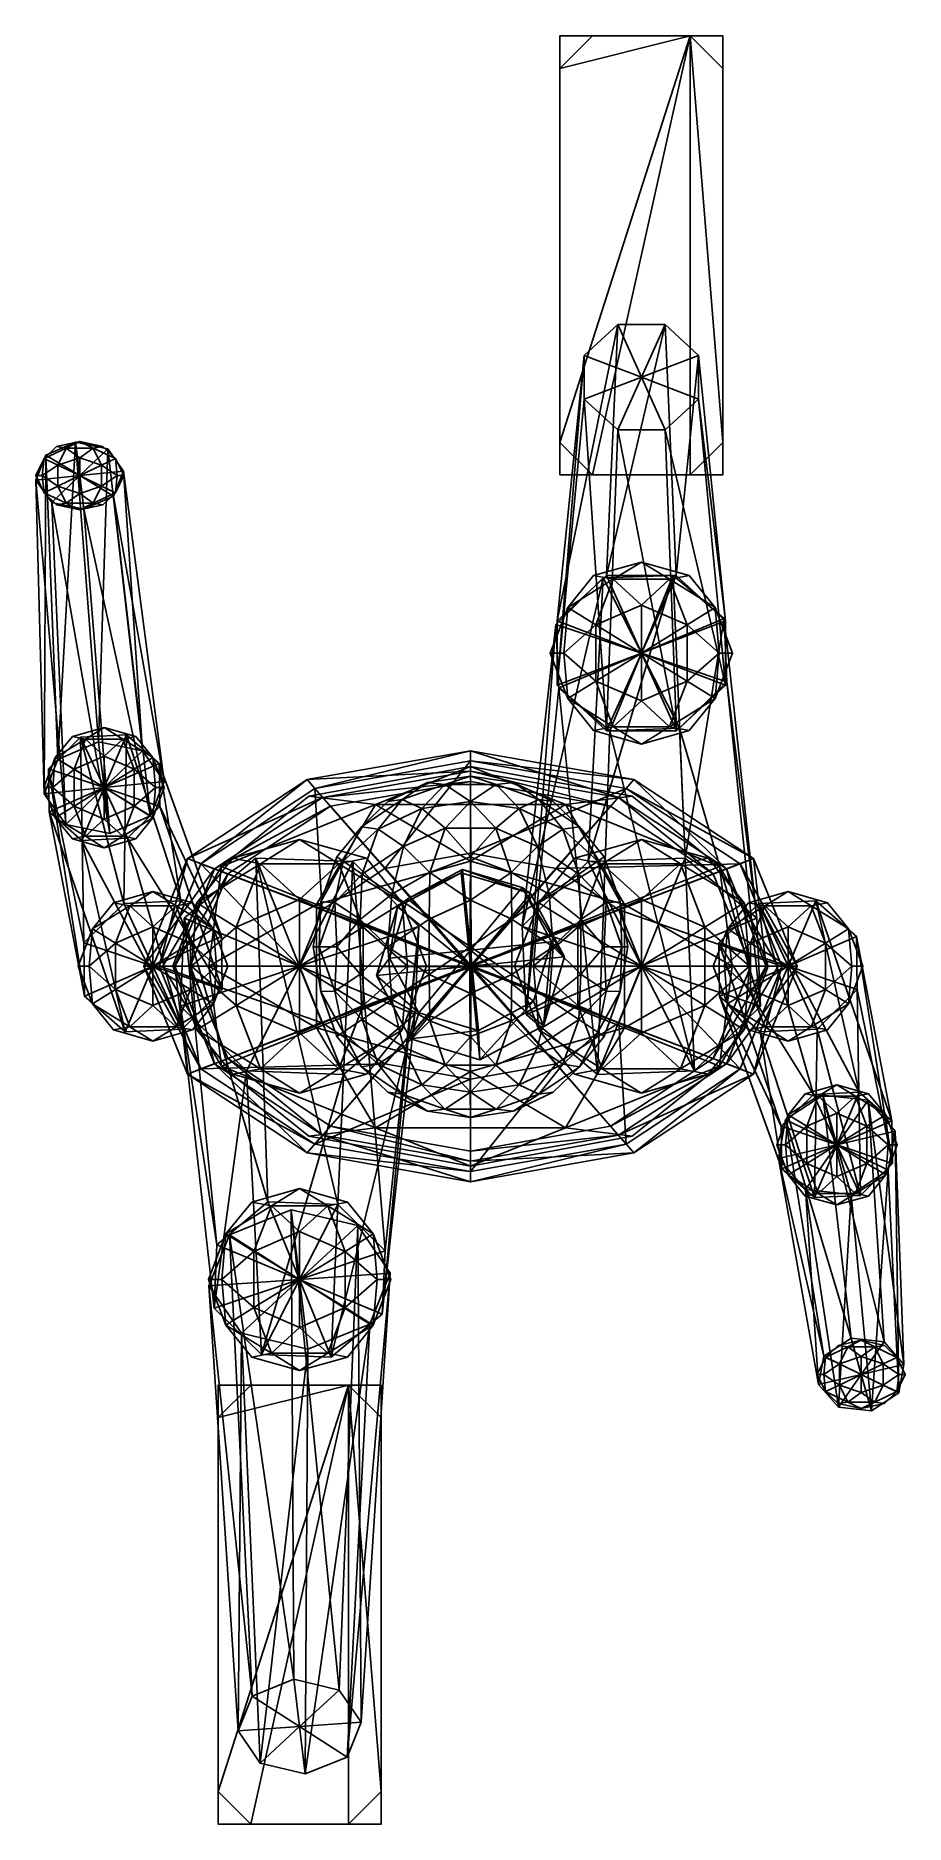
# Model space of a CAD drawing. Header units: metres. Extents: x -0.28 to 0.28, y -0.55 to 0.59.
import ezdxf

# ---------------------------------------------------------------- set-up
doc = ezdxf.new("R2010")
doc.units = ezdxf.units.M
doc.layers.add('XARCH', color=2, linetype='Continuous')

msp = doc.modelspace()

# ---------------------------------------------------------------- linework, layer by layer
at = {"layer": 'XARCH'}
for points in [[(0.0775, 0.5913), (0.0568, 0.5706), (0.0568, 0.5913, 0.0207)], [(0.0568, 0.5706, 0.0672), (0.0775, 0.5913, 0.0672), (0.0568, 0.5913, 0.0465)], [(0.1395, 0.5913), (0.0775, 0.3123), (0.0568, 0.3329)], [(0.0568, 0.3329), (0.0568, 0.5706), (0.1395, 0.5913)], [(0.1395, 0.5913), (0.0568, 0.5706), (0.0775, 0.5913)], [(0.1395, 0.5913, 0.0672), (0.0568, 0.3329, 0.0672), (0.0775, 0.3123, 0.0672)], [(0.1395, 0.5913, 0.0672), (0.0775, 0.5913, 0.0672), (0.0568, 0.5706, 0.0672)], [(0.0568, 0.5706, 0.0672), (0.0568, 0.3329, 0.0672), (0.1395, 0.5913, 0.0672)], [(0.0568, 0.5913, 0.0465), (0.0568, 0.5706), (0.0568, 0.3329)], [(0.0568, 0.3329), (0.0568, 0.3123, 0.0207), (0.0568, 0.5913, 0.0465)], [(0.0568, 0.5913, 0.0465), (0.0568, 0.3329, 0.0672), (0.0568, 0.5706, 0.0672)], [(0.0568, 0.3123, 0.0207), (0.0568, 0.3123, 0.0465), (0.0568, 0.5913, 0.0465)], [(0.0568, 0.5913, 0.0465), (0.0568, 0.5913, 0.0207), (0.0568, 0.5706)], [(0.0568, 0.5913, 0.0465), (0.0568, 0.3123, 0.0465), (0.0568, 0.3329, 0.0672)], [(0.0775, 0.5913), (0.0568, 0.5913, 0.0207), (0.1602, 0.5913, 0.0465)], [(0.0568, 0.5913, 0.0207), (0.0568, 0.5913, 0.0465), (0.1602, 0.5913, 0.0465)], [(0.1602, 0.5913, 0.0465), (0.0568, 0.5913, 0.0465), (0.0775, 0.5913, 0.0672)], [(0.1395, 0.5913), (0.1395, 0.3123), (0.0775, 0.3123)], [(0.0775, 0.3123, 0.0672), (0.1395, 0.3123, 0.0672), (0.1395, 0.5913, 0.0672)], [(0.1602, 0.5913, 0.0465), (0.1395, 0.5913), (0.0775, 0.5913)], [(0.0775, 0.5913, 0.0672), (0.1395, 0.5913, 0.0672), (0.1602, 0.5913, 0.0465)], [(0.1395, 0.5913), (0.1602, 0.5913, 0.0207), (0.1602, 0.5706)], [(0.1602, 0.5913, 0.0465), (0.1395, 0.5913, 0.0672), (0.1602, 0.5706, 0.0672)], [(0.1395, 0.5913), (0.1602, 0.5706), (0.1602, 0.3329)], [(0.1602, 0.3329), (0.1395, 0.3123), (0.1395, 0.5913)], [(0.1395, 0.5913, 0.0672), (0.1602, 0.3329, 0.0672), (0.1602, 0.5706, 0.0672)], [(0.1395, 0.5913, 0.0672), (0.1395, 0.3123, 0.0672), (0.1602, 0.3329, 0.0672)], [(0.1602, 0.5913, 0.0207), (0.1395, 0.5913), (0.1602, 0.5913, 0.0465)], [(0.1602, 0.3329), (0.1602, 0.5706), (0.1602, 0.5913, 0.0465)], [(0.1602, 0.5706, 0.0672), (0.1602, 0.3329, 0.0672), (0.1602, 0.5913, 0.0465)], [(0.1602, 0.5913, 0.0465), (0.1602, 0.3123, 0.0207), (0.1602, 0.3329)], [(0.1602, 0.3329, 0.0672), (0.1602, 0.3123, 0.0465), (0.1602, 0.5913, 0.0465)], [(0.1602, 0.5706), (0.1602, 0.5913, 0.0207), (0.1602, 0.5913, 0.0465)], [(0.1602, 0.5913, 0.0465), (0.1602, 0.3123, 0.0465), (0.1602, 0.3123, 0.0207)], [(0.055, 0.2195, 0.4923), (0.0863, 0.2484, 0.5043), (0.0935, 0.4078, 0.0754)], [(0.055, 0.2195, 0.4923), (0.0935, 0.4078, 0.0754), (0.0722, 0.3881, 0.0672)], [(0.1085, 0.3743, 0.0615), (0.0722, 0.3881, 0.0672), (0.0935, 0.4078, 0.0754)], [(0.0863, 0.2484, 0.5043), (0.1306, 0.2484, 0.5043), (0.1235, 0.4078, 0.0754)], [(0.0863, 0.2484, 0.5043), (0.1235, 0.4078, 0.0754), (0.0935, 0.4078, 0.0754)], [(0.1085, 0.3743, 0.0615), (0.0935, 0.4078, 0.0754), (0.1235, 0.4078, 0.0754)], [(0.1085, 0.3743, 0.0615), (0.1235, 0.4078, 0.0754), (0.1448, 0.3882, 0.0673)], [(0.1306, 0.2484, 0.5043), (0.1448, 0.3882, 0.0673), (0.1235, 0.4078, 0.0754)], [(0.0551, 0.1786, 0.4754), (0.055, 0.2195, 0.4923), (0.0722, 0.3881, 0.0672)], [(0.0551, 0.1786, 0.4754), (0.0722, 0.3881, 0.0672), (0.0722, 0.3604, 0.0557)], [(0.1085, 0.3743, 0.0615), (0.0722, 0.3604, 0.0557), (0.0722, 0.3881, 0.0672)], [(0.1085, 0.3743, 0.0615), (0.1448, 0.3882, 0.0673), (0.1448, 0.3604, 0.0557)], [(0.1306, 0.2484, 0.5043), (0.162, 0.2195, 0.4924), (0.1448, 0.3882, 0.0673)], [(0.162, 0.2195, 0.4924), (0.1448, 0.3604, 0.0557), (0.1448, 0.3882, 0.0673)], [(0.1085, 0.3743, 0.0615), (0.0935, 0.3408, 0.0476), (0.0722, 0.3604, 0.0557)], [(0.1085, 0.3743, 0.0615), (0.1236, 0.3408, 0.0476), (0.0935, 0.3408, 0.0476)], [(0.1085, 0.3743, 0.0615), (0.1448, 0.3604, 0.0557), (0.1236, 0.3408, 0.0476)], [(0.0864, 0.1496, 0.4634), (0.0551, 0.1786, 0.4754), (0.0722, 0.3604, 0.0557)], [(0.0864, 0.1496, 0.4634), (0.0722, 0.3604, 0.0557), (0.0935, 0.3408, 0.0476)], [(0.162, 0.1786, 0.4754), (0.1236, 0.3408, 0.0476), (0.1448, 0.3604, 0.0557)], [(0.162, 0.2195, 0.4924), (0.162, 0.1786, 0.4754), (0.1448, 0.3604, 0.0557)], [(-0.2628, 0.3302, 0.8329), (-0.2707, 0.3226, 0.8444), (-0.2567, 0.3293, 0.8515)], [(-0.2628, 0.3302, 0.8329), (-0.2567, 0.3293, 0.8143), (-0.2707, 0.3226, 0.8214)], [(-0.2628, 0.3302, 0.8329), (-0.2707, 0.3226, 0.8214), (-0.2707, 0.3226, 0.8444)], [(-0.262, 0.1314, 1.1193), (-0.2507, 0.3331, 0.8818), (-0.2696, 0.3248, 0.8761)], [(-0.2481, 0.3118, 0.8639), (-0.2696, 0.3248, 0.8761), (-0.2507, 0.3331, 0.8818)], [(-0.2628, 0.3302, 0.8329), (-0.2567, 0.3293, 0.8515), (-0.2481, 0.3335, 0.8329)], [(-0.2628, 0.3302, 0.8329), (-0.2481, 0.3335, 0.8329), (-0.2567, 0.3293, 0.8143)], [(-0.262, 0.1314, 1.1193), (-0.2361, 0.1427, 1.1271), (-0.2507, 0.3331, 0.8818)], [(-0.2567, 0.3293, 0.8515), (-0.2395, 0.3293, 0.8515), (-0.2481, 0.3335, 0.8329)], [(-0.2481, 0.3335, 0.8329), (-0.2395, 0.3293, 0.8143), (-0.2567, 0.3293, 0.8143)], [(-0.2361, 0.1427, 1.1271), (-0.2303, 0.3288, 0.8769), (-0.2507, 0.3331, 0.8818)], [(-0.2481, 0.3118, 0.8639), (-0.2507, 0.3331, 0.8818), (-0.2303, 0.3288, 0.8769)], [(-0.2481, 0.3335, 0.8329), (-0.2395, 0.3293, 0.8515), (-0.2334, 0.3302, 0.8329)], [(-0.2481, 0.3335, 0.8329), (-0.2334, 0.3302, 0.8329), (-0.2395, 0.3293, 0.8143)], [(-0.2334, 0.3302, 0.8329), (-0.2395, 0.3293, 0.8515), (-0.2255, 0.3226, 0.8444)], [(-0.2395, 0.3293, 0.8143), (-0.2334, 0.3302, 0.8329), (-0.2255, 0.3226, 0.8214)], [(-0.2255, 0.3226, 0.8444), (-0.2255, 0.3226, 0.8214), (-0.2334, 0.3302, 0.8329)], [(0.0568, 0.3329), (0.0775, 0.3123), (0.0568, 0.3123, 0.0207)], [(0.0775, 0.3123, 0.0672), (0.0568, 0.3329, 0.0672), (0.0568, 0.3123, 0.0465)], [(0.1307, 0.1497, 0.4634), (0.0864, 0.1496, 0.4634), (0.0935, 0.3408, 0.0476)], [(0.1307, 0.1497, 0.4634), (0.0935, 0.3408, 0.0476), (0.1236, 0.3408, 0.0476)], [(0.162, 0.1786, 0.4754), (0.1307, 0.1497, 0.4634), (0.1236, 0.3408, 0.0476)], [(0.1602, 0.3329), (0.1602, 0.3123, 0.0207), (0.1395, 0.3123)], [(0.1602, 0.3329, 0.0672), (0.1395, 0.3123, 0.0672), (0.1602, 0.3123, 0.0465)], [(-0.2707, 0.3226, 0.8214), (-0.2719, 0.3118, 0.8133), (-0.276, 0.3118, 0.8329)], [(-0.2707, 0.3226, 0.8444), (-0.276, 0.3118, 0.8329), (-0.2719, 0.3118, 0.8525)], [(-0.2707, 0.3226, 0.8214), (-0.276, 0.3118, 0.8329), (-0.2707, 0.3226, 0.8444)], [(-0.2706, 0.1096, 1.1018), (-0.2696, 0.3248, 0.8761), (-0.2759, 0.3089, 0.8633)], [(-0.2481, 0.3118, 0.8639), (-0.2759, 0.3089, 0.8633), (-0.2696, 0.3248, 0.8761)], [(-0.2707, 0.3226, 0.8444), (-0.2719, 0.3118, 0.8525), (-0.2621, 0.3185, 0.863)], [(-0.2707, 0.3226, 0.8214), (-0.2621, 0.3185, 0.8028), (-0.2719, 0.3118, 0.8133)], [(-0.2621, 0.3185, 0.863), (-0.2719, 0.3118, 0.8525), (-0.2621, 0.3051, 0.863)], [(-0.2719, 0.3118, 0.8133), (-0.2621, 0.3185, 0.8028), (-0.2621, 0.3051, 0.8028)], [(-0.2707, 0.3226, 0.8444), (-0.2621, 0.3185, 0.863), (-0.2567, 0.3293, 0.8515)], [(-0.2567, 0.3293, 0.8143), (-0.2621, 0.3185, 0.8028), (-0.2707, 0.3226, 0.8214)], [(-0.2706, 0.1096, 1.1018), (-0.262, 0.1314, 1.1193), (-0.2696, 0.3248, 0.8761)], [(-0.2567, 0.3293, 0.8515), (-0.2621, 0.3185, 0.863), (-0.2481, 0.3232, 0.8646)], [(-0.2567, 0.3293, 0.8143), (-0.2481, 0.3232, 0.8013), (-0.2621, 0.3185, 0.8028)], [(-0.2481, 0.3232, 0.8646), (-0.2621, 0.3185, 0.863), (-0.2481, 0.3118, 0.8701)], [(-0.2621, 0.3185, 0.8028), (-0.2481, 0.3232, 0.8013), (-0.2481, 0.3118, 0.7957)], [(-0.2621, 0.3185, 0.863), (-0.2621, 0.3051, 0.863), (-0.2481, 0.3118, 0.8701)], [(-0.2621, 0.3185, 0.8028), (-0.2481, 0.3118, 0.7957), (-0.2621, 0.3051, 0.8028)], [(-0.2567, 0.3293, 0.8515), (-0.2481, 0.3232, 0.8646), (-0.2395, 0.3293, 0.8515)], [(-0.2567, 0.3293, 0.8143), (-0.2395, 0.3293, 0.8143), (-0.2481, 0.3232, 0.8013)], [(-0.2395, 0.3293, 0.8515), (-0.2481, 0.3232, 0.8646), (-0.2342, 0.3185, 0.863)], [(-0.2481, 0.3232, 0.8013), (-0.2395, 0.3293, 0.8143), (-0.2342, 0.3185, 0.8028)], [(-0.2481, 0.3118, 0.8639), (-0.2303, 0.3288, 0.8769), (-0.2204, 0.3146, 0.8645)], [(-0.2481, 0.3118, 0.8701), (-0.2342, 0.3185, 0.863), (-0.2481, 0.3232, 0.8646)], [(-0.2342, 0.3185, 0.8028), (-0.2481, 0.3118, 0.7957), (-0.2481, 0.3232, 0.8013)], [(-0.2342, 0.3051, 0.863), (-0.2342, 0.3185, 0.863), (-0.2481, 0.3118, 0.8701)], [(-0.2342, 0.3051, 0.8028), (-0.2481, 0.3118, 0.7957), (-0.2342, 0.3185, 0.8028)], [(-0.2395, 0.3293, 0.8515), (-0.2342, 0.3185, 0.863), (-0.2255, 0.3226, 0.8444)], [(-0.2395, 0.3293, 0.8143), (-0.2255, 0.3226, 0.8214), (-0.2342, 0.3185, 0.8028)], [(-0.2361, 0.1427, 1.1271), (-0.2082, 0.1369, 1.1205), (-0.2303, 0.3288, 0.8769)], [(-0.2255, 0.3226, 0.8444), (-0.2342, 0.3185, 0.863), (-0.2244, 0.3118, 0.8525)], [(-0.2342, 0.3185, 0.8028), (-0.2255, 0.3226, 0.8214), (-0.2244, 0.3118, 0.8133)], [(-0.2342, 0.3051, 0.863), (-0.2244, 0.3118, 0.8525), (-0.2342, 0.3185, 0.863)], [(-0.2244, 0.3118, 0.8133), (-0.2342, 0.3051, 0.8028), (-0.2342, 0.3185, 0.8028)], [(-0.2082, 0.1369, 1.1205), (-0.2204, 0.3146, 0.8645), (-0.2303, 0.3288, 0.8769)], [(-0.2244, 0.3118, 0.8525), (-0.2202, 0.3118, 0.8329), (-0.2255, 0.3226, 0.8444)], [(-0.2202, 0.3118, 0.8329), (-0.2244, 0.3118, 0.8133), (-0.2255, 0.3226, 0.8214)], [(-0.2202, 0.3118, 0.8329), (-0.2255, 0.3226, 0.8214), (-0.2255, 0.3226, 0.8444)], [(-0.2719, 0.3118, 0.8525), (-0.276, 0.3118, 0.8329), (-0.2707, 0.3009, 0.8444)], [(-0.276, 0.3118, 0.8329), (-0.2719, 0.3118, 0.8133), (-0.2707, 0.3009, 0.8214)], [(-0.276, 0.3118, 0.8329), (-0.2707, 0.3009, 0.8214), (-0.2707, 0.3009, 0.8444)], [(-0.2481, 0.3118, 0.8639), (-0.2659, 0.2947, 0.8509), (-0.2759, 0.3089, 0.8633)], [(-0.257, 0.0901, 1.0847), (-0.2706, 0.1096, 1.1018), (-0.2759, 0.3089, 0.8633)], [(-0.257, 0.0901, 1.0847), (-0.2759, 0.3089, 0.8633), (-0.2659, 0.2947, 0.8509)], [(-0.2707, 0.3009, 0.8444), (-0.2621, 0.3051, 0.863), (-0.2719, 0.3118, 0.8525)], [(-0.2621, 0.3051, 0.8028), (-0.2707, 0.3009, 0.8214), (-0.2719, 0.3118, 0.8133)], [(-0.2481, 0.3118, 0.8639), (-0.2456, 0.2905, 0.8461), (-0.2659, 0.2947, 0.8509)], [(-0.2481, 0.3118, 0.8701), (-0.2621, 0.3051, 0.863), (-0.2481, 0.3004, 0.8646)], [(-0.2621, 0.3051, 0.8028), (-0.2481, 0.3118, 0.7957), (-0.2481, 0.3004, 0.8013)], [(-0.2481, 0.3118, 0.8639), (-0.2204, 0.3146, 0.8645), (-0.2267, 0.2987, 0.8517)], [(-0.2481, 0.3118, 0.8639), (-0.2267, 0.2987, 0.8517), (-0.2456, 0.2905, 0.8461)], [(-0.2481, 0.3004, 0.8646), (-0.2342, 0.3051, 0.863), (-0.2481, 0.3118, 0.8701)], [(-0.2342, 0.3051, 0.8028), (-0.2481, 0.3004, 0.8013), (-0.2481, 0.3118, 0.7957)], [(-0.2255, 0.3009, 0.8444), (-0.2244, 0.3118, 0.8525), (-0.2342, 0.3051, 0.863)], [(-0.2255, 0.3009, 0.8214), (-0.2342, 0.3051, 0.8028), (-0.2244, 0.3118, 0.8133)], [(-0.1946, 0.1174, 1.1034), (-0.2267, 0.2987, 0.8517), (-0.2204, 0.3146, 0.8645)], [(-0.2255, 0.3009, 0.8214), (-0.2244, 0.3118, 0.8133), (-0.2202, 0.3118, 0.8329)], [(-0.2255, 0.3009, 0.8444), (-0.2202, 0.3118, 0.8329), (-0.2244, 0.3118, 0.8525)], [(-0.2255, 0.3009, 0.8214), (-0.2202, 0.3118, 0.8329), (-0.2255, 0.3009, 0.8444)], [(-0.2082, 0.1369, 1.1205), (-0.1946, 0.1174, 1.1034), (-0.2204, 0.3146, 0.8645)], [(0.1602, 0.3123, 0.0465), (0.0568, 0.3123, 0.0207), (0.0775, 0.3123)], [(0.0775, 0.3123, 0.0672), (0.0568, 0.3123, 0.0465), (0.1602, 0.3123, 0.0465)], [(0.1602, 0.3123, 0.0465), (0.0568, 0.3123, 0.0465), (0.0568, 0.3123, 0.0207)], [(0.1602, 0.3123, 0.0465), (0.1395, 0.3123, 0.0672), (0.0775, 0.3123, 0.0672)], [(0.0775, 0.3123), (0.1395, 0.3123), (0.1602, 0.3123, 0.0465)], [(0.1602, 0.3123, 0.0465), (0.1395, 0.3123), (0.1602, 0.3123, 0.0207)], [(-0.2567, 0.2942, 0.8515), (-0.2621, 0.3051, 0.863), (-0.2707, 0.3009, 0.8444)], [(-0.2567, 0.2942, 0.8143), (-0.2707, 0.3009, 0.8214), (-0.2621, 0.3051, 0.8028)], [(-0.2707, 0.3009, 0.8444), (-0.2707, 0.3009, 0.8214), (-0.2628, 0.2933, 0.8329)], [(-0.2628, 0.2933, 0.8329), (-0.2567, 0.2942, 0.8515), (-0.2707, 0.3009, 0.8444)], [(-0.2567, 0.2942, 0.8143), (-0.2628, 0.2933, 0.8329), (-0.2707, 0.3009, 0.8214)], [(-0.2567, 0.2942, 0.8515), (-0.2481, 0.3004, 0.8646), (-0.2621, 0.3051, 0.863)], [(-0.2481, 0.3004, 0.8013), (-0.2567, 0.2942, 0.8143), (-0.2621, 0.3051, 0.8028)], [(-0.2395, 0.2942, 0.8515), (-0.2481, 0.3004, 0.8646), (-0.2567, 0.2942, 0.8515)], [(-0.2395, 0.2942, 0.8143), (-0.2567, 0.2942, 0.8143), (-0.2481, 0.3004, 0.8013)], [(-0.2395, 0.2942, 0.8515), (-0.2342, 0.3051, 0.863), (-0.2481, 0.3004, 0.8646)], [(-0.2395, 0.2942, 0.8143), (-0.2481, 0.3004, 0.8013), (-0.2342, 0.3051, 0.8028)], [(-0.2032, 0.0956, 1.0859), (-0.2456, 0.2905, 0.8461), (-0.2267, 0.2987, 0.8517)], [(-0.2255, 0.3009, 0.8444), (-0.2342, 0.3051, 0.863), (-0.2395, 0.2942, 0.8515)], [(-0.2395, 0.2942, 0.8143), (-0.2342, 0.3051, 0.8028), (-0.2255, 0.3009, 0.8214)], [(-0.2334, 0.2933, 0.8329), (-0.2255, 0.3009, 0.8444), (-0.2395, 0.2942, 0.8515)], [(-0.2334, 0.2933, 0.8329), (-0.2395, 0.2942, 0.8143), (-0.2255, 0.3009, 0.8214)], [(-0.2334, 0.2933, 0.8329), (-0.2255, 0.3009, 0.8214), (-0.2255, 0.3009, 0.8444)], [(-0.1946, 0.1174, 1.1034), (-0.2032, 0.0956, 1.0859), (-0.2267, 0.2987, 0.8517)], [(-0.2291, 0.0843, 1.0781), (-0.257, 0.0901, 1.0847), (-0.2659, 0.2947, 0.8509)], [(-0.2291, 0.0843, 1.0781), (-0.2659, 0.2947, 0.8509), (-0.2456, 0.2905, 0.8461)], [(-0.2481, 0.2901, 0.8329), (-0.2567, 0.2942, 0.8515), (-0.2628, 0.2933, 0.8329)], [(-0.2481, 0.2901, 0.8329), (-0.2628, 0.2933, 0.8329), (-0.2567, 0.2942, 0.8143)], [(-0.2395, 0.2942, 0.8515), (-0.2567, 0.2942, 0.8515), (-0.2481, 0.2901, 0.8329)], [(-0.2481, 0.2901, 0.8329), (-0.2567, 0.2942, 0.8143), (-0.2395, 0.2942, 0.8143)], [(-0.2334, 0.2933, 0.8329), (-0.2395, 0.2942, 0.8515), (-0.2481, 0.2901, 0.8329)], [(-0.2334, 0.2933, 0.8329), (-0.2481, 0.2901, 0.8329), (-0.2395, 0.2942, 0.8143)], [(-0.2032, 0.0956, 1.0859), (-0.2291, 0.0843, 1.0781), (-0.2456, 0.2905, 0.8461)], [(0.0781, 0.2483, 0.4839), (0.0906, 0.2459, 0.5128), (0.1085, 0.2569, 0.4839)], [(0.0781, 0.2483, 0.4839), (0.1085, 0.2569, 0.4839), (0.0906, 0.2459, 0.4549)], [(0.0906, 0.2459, 0.5128), (0.1264, 0.2459, 0.5128), (0.1085, 0.2569, 0.4839)], [(0.1085, 0.2569, 0.4839), (0.1264, 0.2459, 0.4549), (0.0906, 0.2459, 0.4549)], [(0.1085, 0.2569, 0.4839), (0.1264, 0.2459, 0.5128), (0.1389, 0.2483, 0.4839)], [(0.1085, 0.2569, 0.4839), (0.1389, 0.2483, 0.4839), (0.1264, 0.2459, 0.4549)], [(0.0329, 0.0253, 0.9273), (0.0748, 0.0665, 0.9462), (0.0843, 0.2468, 0.5059)], [(0.0329, 0.0253, 0.9273), (0.0843, 0.2468, 0.5059), (0.0542, 0.2172, 0.4922)], [(0.1085, 0.199, 0.4839), (0.0542, 0.2172, 0.4922), (0.0843, 0.2468, 0.5059)], [(0.1085, 0.199, 0.4839), (0.0863, 0.2484, 0.5043), (0.055, 0.2195, 0.4923)], [(0.0781, 0.2483, 0.4839), (0.0617, 0.228, 0.5017), (0.0906, 0.2459, 0.5128)], [(0.0781, 0.2483, 0.4839), (0.0906, 0.2459, 0.4549), (0.0617, 0.228, 0.466)], [(0.0781, 0.2483, 0.4839), (0.0617, 0.228, 0.466), (0.0617, 0.228, 0.5017)], [(0.0617, 0.228, 0.5017), (0.0796, 0.2169, 0.5307), (0.0906, 0.2459, 0.5128)], [(0.0906, 0.2459, 0.4549), (0.0796, 0.2169, 0.437), (0.0617, 0.228, 0.466)], [(0.0748, 0.0665, 0.9462), (0.1364, 0.0687, 0.9473), (0.1286, 0.2483, 0.5066)], [(0.0748, 0.0665, 0.9462), (0.1286, 0.2483, 0.5066), (0.0843, 0.2468, 0.5059)], [(0.0906, 0.2459, 0.5128), (0.0796, 0.2169, 0.5307), (0.1085, 0.2295, 0.5331)], [(0.0906, 0.2459, 0.4549), (0.1085, 0.2295, 0.4346), (0.0796, 0.2169, 0.437)], [(0.1085, 0.199, 0.4839), (0.0843, 0.2468, 0.5059), (0.1286, 0.2483, 0.5066)], [(0.1085, 0.199, 0.4839), (0.1306, 0.2484, 0.5043), (0.0863, 0.2484, 0.5043)], [(0.0906, 0.2459, 0.5128), (0.1085, 0.2295, 0.5331), (0.1264, 0.2459, 0.5128)], [(0.0906, 0.2459, 0.4549), (0.1264, 0.2459, 0.4549), (0.1085, 0.2295, 0.4346)], [(0.1085, 0.199, 0.4839), (0.162, 0.2195, 0.4924), (0.1306, 0.2484, 0.5043)], [(0.1085, 0.199, 0.4839), (0.1286, 0.2483, 0.5066), (0.1611, 0.221, 0.494)], [(0.1264, 0.2459, 0.5128), (0.1085, 0.2295, 0.5331), (0.1375, 0.2169, 0.5307)], [(0.1085, 0.2295, 0.4346), (0.1264, 0.2459, 0.4549), (0.1375, 0.2169, 0.437)], [(0.1389, 0.2483, 0.4839), (0.1264, 0.2459, 0.5128), (0.1553, 0.228, 0.5017)], [(0.1264, 0.2459, 0.4549), (0.1389, 0.2483, 0.4839), (0.1553, 0.228, 0.466)], [(0.1264, 0.2459, 0.5128), (0.1375, 0.2169, 0.5307), (0.1553, 0.228, 0.5017)], [(0.1264, 0.2459, 0.4549), (0.1553, 0.228, 0.466), (0.1375, 0.2169, 0.437)], [(0.1364, 0.0687, 0.9473), (0.1611, 0.221, 0.494), (0.1286, 0.2483, 0.5066)], [(0.1553, 0.228, 0.5017), (0.1553, 0.228, 0.466), (0.1389, 0.2483, 0.4839)], [(0.0617, 0.228, 0.466), (0.0593, 0.199, 0.4534), (0.0506, 0.199, 0.4839)], [(0.0617, 0.228, 0.5017), (0.0506, 0.199, 0.4839), (0.0593, 0.199, 0.5143)], [(0.0617, 0.228, 0.466), (0.0506, 0.199, 0.4839), (0.0617, 0.228, 0.5017)], [(0.0617, 0.228, 0.5017), (0.0593, 0.199, 0.5143), (0.0796, 0.2169, 0.5307)], [(0.0617, 0.228, 0.466), (0.0796, 0.2169, 0.437), (0.0593, 0.199, 0.4534)], [(0.1085, 0.2295, 0.5331), (0.0796, 0.2169, 0.5307), (0.1085, 0.199, 0.5417)], [(0.0796, 0.2169, 0.437), (0.1085, 0.2295, 0.4346), (0.1085, 0.199, 0.426)], [(0.1085, 0.199, 0.5417), (0.1375, 0.2169, 0.5307), (0.1085, 0.2295, 0.5331)], [(0.1375, 0.2169, 0.437), (0.1085, 0.199, 0.426), (0.1085, 0.2295, 0.4346)], [(0.1553, 0.228, 0.5017), (0.1375, 0.2169, 0.5307), (0.1578, 0.199, 0.5143)], [(0.1375, 0.2169, 0.437), (0.1553, 0.228, 0.466), (0.1578, 0.199, 0.4534)], [(0.1578, 0.199, 0.5143), (0.1664, 0.199, 0.4839), (0.1553, 0.228, 0.5017)], [(0.1664, 0.199, 0.4839), (0.1578, 0.199, 0.4534), (0.1553, 0.228, 0.466)], [(0.1664, 0.199, 0.4839), (0.1553, 0.228, 0.466), (0.1553, 0.228, 0.5017)], [(0.0353, -0.0306, 0.9015), (0.0329, 0.0253, 0.9273), (0.0542, 0.2172, 0.4922)], [(0.0353, -0.0306, 0.9015), (0.0542, 0.2172, 0.4922), (0.056, 0.177, 0.4737)], [(0.1085, 0.199, 0.4839), (0.056, 0.177, 0.4737), (0.0542, 0.2172, 0.4922)], [(0.1085, 0.199, 0.4839), (0.055, 0.2195, 0.4923), (0.0551, 0.1786, 0.4754)], [(0.0796, 0.2169, 0.5307), (0.0593, 0.199, 0.5143), (0.0796, 0.1812, 0.5307)], [(0.0593, 0.199, 0.4534), (0.0796, 0.2169, 0.437), (0.0796, 0.1812, 0.437)], [(0.0796, 0.2169, 0.5307), (0.0796, 0.1812, 0.5307), (0.1085, 0.199, 0.5417)], [(0.0796, 0.2169, 0.437), (0.1085, 0.199, 0.426), (0.0796, 0.1812, 0.437)], [(0.1085, 0.199, 0.4839), (0.1611, 0.221, 0.494), (0.1628, 0.1808, 0.4755)], [(0.1085, 0.199, 0.4839), (0.162, 0.1786, 0.4754), (0.162, 0.2195, 0.4924)], [(0.1375, 0.1812, 0.5307), (0.1375, 0.2169, 0.5307), (0.1085, 0.199, 0.5417)], [(0.1375, 0.1812, 0.437), (0.1085, 0.199, 0.426), (0.1375, 0.2169, 0.437)], [(0.1364, 0.0687, 0.9473), (0.1817, 0.0306, 0.9297), (0.1611, 0.221, 0.494)], [(0.1375, 0.1812, 0.5307), (0.1578, 0.199, 0.5143), (0.1375, 0.2169, 0.5307)], [(0.1578, 0.199, 0.4534), (0.1375, 0.1812, 0.437), (0.1375, 0.2169, 0.437)], [(0.1817, 0.0306, 0.9297), (0.1628, 0.1808, 0.4755), (0.1611, 0.221, 0.494)], [(0.0593, 0.199, 0.5143), (0.0506, 0.199, 0.4839), (0.0617, 0.1701, 0.5017)], [(0.0506, 0.199, 0.4839), (0.0593, 0.199, 0.4534), (0.0617, 0.1701, 0.466)], [(0.0506, 0.199, 0.4839), (0.0617, 0.1701, 0.466), (0.0617, 0.1701, 0.5017)], [(0.1085, 0.199, 0.4839), (0.0551, 0.1786, 0.4754), (0.0864, 0.1496, 0.4634)], [(0.1085, 0.199, 0.4839), (0.0885, 0.1497, 0.4611), (0.056, 0.177, 0.4737)], [(0.0617, 0.1701, 0.5017), (0.0796, 0.1812, 0.5307), (0.0593, 0.199, 0.5143)], [(0.0796, 0.1812, 0.437), (0.0617, 0.1701, 0.466), (0.0593, 0.199, 0.4534)], [(0.1085, 0.199, 0.5417), (0.0796, 0.1812, 0.5307), (0.1085, 0.1686, 0.5331)], [(0.0796, 0.1812, 0.437), (0.1085, 0.199, 0.426), (0.1085, 0.1686, 0.4346)], [(0.1085, 0.199, 0.4839), (0.0864, 0.1496, 0.4634), (0.1307, 0.1497, 0.4634)], [(0.1085, 0.199, 0.4839), (0.1327, 0.1513, 0.4618), (0.0885, 0.1497, 0.4611)], [(0.1085, 0.199, 0.4839), (0.1628, 0.1808, 0.4755), (0.1327, 0.1513, 0.4618)], [(0.1085, 0.199, 0.4839), (0.1307, 0.1497, 0.4634), (0.162, 0.1786, 0.4754)], [(0.1085, 0.1686, 0.5331), (0.1375, 0.1812, 0.5307), (0.1085, 0.199, 0.5417)], [(0.1375, 0.1812, 0.437), (0.1085, 0.1686, 0.4346), (0.1085, 0.199, 0.426)], [(0.1553, 0.1701, 0.5017), (0.1578, 0.199, 0.5143), (0.1375, 0.1812, 0.5307)], [(0.1553, 0.1701, 0.466), (0.1375, 0.1812, 0.437), (0.1578, 0.199, 0.4534)], [(0.1553, 0.1701, 0.466), (0.1578, 0.199, 0.4534), (0.1664, 0.199, 0.4839)], [(0.1553, 0.1701, 0.5017), (0.1664, 0.199, 0.4839), (0.1578, 0.199, 0.5143)], [(0.1553, 0.1701, 0.466), (0.1664, 0.199, 0.4839), (0.1553, 0.1701, 0.5017)], [(0.0806, -0.0687, 0.8839), (0.0353, -0.0306, 0.9015), (0.056, 0.177, 0.4737)], [(0.0806, -0.0687, 0.8839), (0.056, 0.177, 0.4737), (0.0885, 0.1497, 0.4611)], [(0.0906, 0.1522, 0.5128), (0.0796, 0.1812, 0.5307), (0.0617, 0.1701, 0.5017)], [(0.0906, 0.1522, 0.4549), (0.0617, 0.1701, 0.466), (0.0796, 0.1812, 0.437)], [(0.0906, 0.1522, 0.5128), (0.1085, 0.1686, 0.5331), (0.0796, 0.1812, 0.5307)], [(0.1085, 0.1686, 0.4346), (0.0906, 0.1522, 0.4549), (0.0796, 0.1812, 0.437)], [(0.1264, 0.1522, 0.5128), (0.1375, 0.1812, 0.5307), (0.1085, 0.1686, 0.5331)], [(0.1264, 0.1522, 0.4549), (0.1085, 0.1686, 0.4346), (0.1375, 0.1812, 0.437)], [(0.1553, 0.1701, 0.5017), (0.1375, 0.1812, 0.5307), (0.1264, 0.1522, 0.5128)], [(0.1264, 0.1522, 0.4549), (0.1375, 0.1812, 0.437), (0.1553, 0.1701, 0.466)], [(0.1841, -0.0253, 0.9039), (0.1327, 0.1513, 0.4618), (0.1628, 0.1808, 0.4755)], [(0.1817, 0.0306, 0.9297), (0.1841, -0.0253, 0.9039), (0.1628, 0.1808, 0.4755)], [(0.0617, 0.1701, 0.5017), (0.0617, 0.1701, 0.466), (0.0781, 0.1498, 0.4839)], [(0.0781, 0.1498, 0.4839), (0.0906, 0.1522, 0.5128), (0.0617, 0.1701, 0.5017)], [(0.0906, 0.1522, 0.4549), (0.0781, 0.1498, 0.4839), (0.0617, 0.1701, 0.466)], [(0.1264, 0.1522, 0.5128), (0.1085, 0.1686, 0.5331), (0.0906, 0.1522, 0.5128)], [(0.1264, 0.1522, 0.4549), (0.0906, 0.1522, 0.4549), (0.1085, 0.1686, 0.4346)], [(0.1389, 0.1498, 0.4839), (0.1553, 0.1701, 0.5017), (0.1264, 0.1522, 0.5128)], [(0.1389, 0.1498, 0.4839), (0.1264, 0.1522, 0.4549), (0.1553, 0.1701, 0.466)], [(0.1389, 0.1498, 0.4839), (0.1553, 0.1701, 0.466), (0.1553, 0.1701, 0.5017)], [(-0.2527, 0.146, 1.1026), (-0.2444, 0.1444, 1.1217), (-0.2326, 0.1517, 1.1026)], [(-0.2527, 0.146, 1.1026), (-0.2326, 0.1517, 1.1026), (-0.2444, 0.1444, 1.0835)], [(-0.2444, 0.1444, 1.1217), (-0.2208, 0.1444, 1.1217), (-0.2326, 0.1517, 1.1026)], [(-0.2326, 0.1517, 1.1026), (-0.2208, 0.1444, 1.0835), (-0.2444, 0.1444, 1.0835)], [(-0.2326, 0.1517, 1.1026), (-0.2208, 0.1444, 1.1217), (-0.2125, 0.146, 1.1026)], [(-0.2326, 0.1517, 1.1026), (-0.2125, 0.146, 1.1026), (-0.2208, 0.1444, 1.0835)], [(0.1085, 0.1412, 0.4839), (0.0906, 0.1522, 0.5128), (0.0781, 0.1498, 0.4839)], [(0.1085, 0.1412, 0.4839), (0.0781, 0.1498, 0.4839), (0.0906, 0.1522, 0.4549)], [(0.1423, -0.0665, 0.8849), (0.0806, -0.0687, 0.8839), (0.0885, 0.1497, 0.4611)], [(0.1423, -0.0665, 0.8849), (0.0885, 0.1497, 0.4611), (0.1327, 0.1513, 0.4618)], [(0.1264, 0.1522, 0.5128), (0.0906, 0.1522, 0.5128), (0.1085, 0.1412, 0.4839)], [(0.1085, 0.1412, 0.4839), (0.0906, 0.1522, 0.4549), (0.1264, 0.1522, 0.4549)], [(0.1389, 0.1498, 0.4839), (0.1264, 0.1522, 0.5128), (0.1085, 0.1412, 0.4839)], [(0.1389, 0.1498, 0.4839), (0.1085, 0.1412, 0.4839), (0.1264, 0.1522, 0.4549)], [(0.1841, -0.0253, 0.9039), (0.1423, -0.0665, 0.8849), (0.1327, 0.1513, 0.4618)], [(-0.2455, 0.0148, 1.3966), (-0.2476, 0.1456, 1.1171), (-0.2679, 0.1254, 1.1112)], [(-0.2326, 0.1135, 1.1026), (-0.2679, 0.1254, 1.1112), (-0.2476, 0.1456, 1.1171)], [(-0.2527, 0.146, 1.1026), (-0.2636, 0.1326, 1.1144), (-0.2444, 0.1444, 1.1217)], [(-0.2527, 0.146, 1.1026), (-0.2444, 0.1444, 1.0835), (-0.2636, 0.1326, 1.0908)], [(-0.2527, 0.146, 1.1026), (-0.2636, 0.1326, 1.0908), (-0.2636, 0.1326, 1.1144)], [(-0.2636, 0.1326, 1.1144), (-0.2517, 0.1253, 1.1335), (-0.2444, 0.1444, 1.1217)], [(-0.2444, 0.1444, 1.0835), (-0.2517, 0.1253, 1.0717), (-0.2636, 0.1326, 1.0908)], [(-0.2326, 0.1135, 1.1026), (-0.2361, 0.1427, 1.1271), (-0.262, 0.1314, 1.1193)], [(-0.2444, 0.1444, 1.1217), (-0.2517, 0.1253, 1.1335), (-0.2326, 0.1336, 1.1351)], [(-0.2444, 0.1444, 1.0835), (-0.2326, 0.1336, 1.0701), (-0.2517, 0.1253, 1.0717)], [(-0.2202, 0.0399, 1.4039), (-0.2185, 0.147, 1.1145), (-0.2476, 0.1456, 1.1171)], [(-0.2326, 0.1135, 1.1026), (-0.2476, 0.1456, 1.1171), (-0.2185, 0.147, 1.1145)], [(-0.2455, 0.0148, 1.3966), (-0.2202, 0.0399, 1.4039), (-0.2476, 0.1456, 1.1171)], [(-0.2444, 0.1444, 1.1217), (-0.2326, 0.1336, 1.1351), (-0.2208, 0.1444, 1.1217)], [(-0.2444, 0.1444, 1.0835), (-0.2208, 0.1444, 1.0835), (-0.2326, 0.1336, 1.0701)], [(-0.2326, 0.1135, 1.1026), (-0.2082, 0.1369, 1.1205), (-0.2361, 0.1427, 1.1271)], [(-0.2326, 0.1135, 1.1026), (-0.2185, 0.147, 1.1145), (-0.1976, 0.1288, 1.1049)], [(-0.2208, 0.1444, 1.1217), (-0.2326, 0.1336, 1.1351), (-0.2135, 0.1253, 1.1335)], [(-0.2326, 0.1336, 1.0701), (-0.2208, 0.1444, 1.0835), (-0.2135, 0.1253, 1.0717)], [(-0.2326, 0.1135, 1.1026), (-0.1946, 0.1174, 1.1034), (-0.2082, 0.1369, 1.1205)], [(-0.2125, 0.146, 1.1026), (-0.2208, 0.1444, 1.1217), (-0.2017, 0.1326, 1.1144)], [(-0.2208, 0.1444, 1.0835), (-0.2125, 0.146, 1.1026), (-0.2017, 0.1326, 1.0908)], [(-0.2208, 0.1444, 1.1217), (-0.2135, 0.1253, 1.1335), (-0.2017, 0.1326, 1.1144)], [(-0.2208, 0.1444, 1.0835), (-0.2017, 0.1326, 1.0908), (-0.2135, 0.1253, 1.0717)], [(-0.2202, 0.0399, 1.4039), (-0.184, 0.0416, 1.4006), (-0.2185, 0.147, 1.1145)], [(-0.184, 0.0416, 1.4006), (-0.1976, 0.1288, 1.1049), (-0.2185, 0.147, 1.1145)], [(-0.2017, 0.1326, 1.1144), (-0.2017, 0.1326, 1.0908), (-0.2125, 0.146, 1.1026)], [(0, 0.1239, 1.081), (-0.1038, 0.1186, 1.3083), (0, 0.137, 1.3083)], [(0, 0.137, 1.3083), (-0.1038, 0.1186, 1.3083), (-0.0988, 0.113, 1.4117)], [(0, 0.137, 1.3083), (-0.0988, 0.113, 1.4117), (0, 0.1305, 1.4117)], [(0.0939, 0.1073, 1.081), (0, 0.1239, 1.081), (0, 0.137, 1.3083)], [(0.0939, 0.1073, 1.081), (0, 0.137, 1.3083), (0.1038, 0.1186, 1.3083)], [(0.1038, 0.1186, 1.3083), (0, 0.137, 1.3083), (0, 0.1305, 1.4117)], [(-0.2636, 0.1326, 1.0908), (-0.2651, 0.1135, 1.0825), (-0.2709, 0.1135, 1.1026)], [(-0.2636, 0.1326, 1.1144), (-0.2709, 0.1135, 1.1026), (-0.2651, 0.1135, 1.1227)], [(-0.2636, 0.1326, 1.0908), (-0.2709, 0.1135, 1.1026), (-0.2636, 0.1326, 1.1144)], [(-0.2326, 0.1135, 1.1026), (-0.262, 0.1314, 1.1193), (-0.2706, 0.1096, 1.1018)], [(-0.2451, -0.019, 1.383), (-0.2455, 0.0148, 1.3966), (-0.2679, 0.1254, 1.1112)], [(-0.2451, -0.019, 1.383), (-0.2679, 0.1254, 1.1112), (-0.2676, 0.0982, 1.1003)], [(-0.2326, 0.1135, 1.1026), (-0.2676, 0.0982, 1.1003), (-0.2679, 0.1254, 1.1112)], [(-0.2636, 0.1326, 1.1144), (-0.2651, 0.1135, 1.1227), (-0.2517, 0.1253, 1.1335)], [(-0.2636, 0.1326, 1.0908), (-0.2517, 0.1253, 1.0717), (-0.2651, 0.1135, 1.0825)], [(-0.2517, 0.1253, 1.1335), (-0.2651, 0.1135, 1.1227), (-0.2517, 0.1017, 1.1335)], [(-0.2651, 0.1135, 1.0825), (-0.2517, 0.1253, 1.0717), (-0.2517, 0.1017, 1.0717)], [(-0.2326, 0.1336, 1.1351), (-0.2517, 0.1253, 1.1335), (-0.2326, 0.1135, 1.1408)], [(-0.2517, 0.1253, 1.0717), (-0.2326, 0.1336, 1.0701), (-0.2326, 0.1135, 1.0644)], [(-0.2517, 0.1253, 1.1335), (-0.2517, 0.1017, 1.1335), (-0.2326, 0.1135, 1.1408)], [(-0.2517, 0.1253, 1.0717), (-0.2326, 0.1135, 1.0644), (-0.2517, 0.1017, 1.0717)], [(-0.2326, 0.1135, 1.1408), (-0.2135, 0.1253, 1.1335), (-0.2326, 0.1336, 1.1351)], [(-0.2135, 0.1253, 1.0717), (-0.2326, 0.1135, 1.0644), (-0.2326, 0.1336, 1.0701)], [(-0.2326, 0.1135, 1.1026), (-0.1976, 0.1288, 1.1049), (-0.1973, 0.1016, 1.094)], [(-0.2135, 0.1017, 1.1335), (-0.2135, 0.1253, 1.1335), (-0.2326, 0.1135, 1.1408)], [(-0.2135, 0.1017, 1.0717), (-0.2326, 0.1135, 1.0644), (-0.2135, 0.1253, 1.0717)], [(-0.2017, 0.1326, 1.1144), (-0.2135, 0.1253, 1.1335), (-0.2001, 0.1135, 1.1227)], [(-0.2135, 0.1253, 1.0717), (-0.2017, 0.1326, 1.0908), (-0.2001, 0.1135, 1.0825)], [(-0.2135, 0.1017, 1.1335), (-0.2001, 0.1135, 1.1227), (-0.2135, 0.1253, 1.1335)], [(-0.2001, 0.1135, 1.0825), (-0.2135, 0.1017, 1.0717), (-0.2135, 0.1253, 1.0717)], [(-0.2001, 0.1135, 1.1227), (-0.1944, 0.1135, 1.1026), (-0.2017, 0.1326, 1.1144)], [(-0.1944, 0.1135, 1.1026), (-0.2001, 0.1135, 1.0825), (-0.2017, 0.1326, 1.0908)], [(-0.1944, 0.1135, 1.1026), (-0.2017, 0.1326, 1.0908), (-0.2017, 0.1326, 1.1144)], [(-0.184, 0.0416, 1.4006), (-0.1581, 0.019, 1.3887), (-0.1976, 0.1288, 1.1049)], [(-0.1581, 0.019, 1.3887), (-0.1973, 0.1016, 1.094), (-0.1976, 0.1288, 1.1049)], [(-0.1027, 0.108, 0.9363), (-0.0604, 0.1027, 1.0014), (0, 0.127, 0.9363)], [(-0.1027, 0.108, 0.9363), (0, 0.127, 0.9363), (-0.0604, 0.1027, 0.8712)], [(0, 0.1305, 1.4117), (-0.0988, 0.113, 1.4117), (-0.0544, 0.0621, 1.453)], [(-0.0604, 0.1027, 1.0014), (0.0604, 0.1027, 1.0014), (0, 0.127, 0.9363)], [(0, 0.127, 0.9363), (0.0604, 0.1027, 0.8712), (-0.0604, 0.1027, 0.8712)], [(0, 0.1305, 1.4117), (-0.0544, 0.0621, 1.453), (0, 0.0718, 1.453)], [(0.1038, 0.1186, 1.3083), (0, 0.1305, 1.4117), (0.0988, 0.113, 1.4117)], [(0.0988, 0.113, 1.4117), (0, 0.1305, 1.4117), (0, 0.0718, 1.453)], [(0, 0.127, 0.9363), (0.0604, 0.1027, 1.0014), (0.1027, 0.108, 0.9363)], [(0, 0.127, 0.9363), (0.1027, 0.108, 0.9363), (0.0604, 0.1027, 0.8712)], [(-0.2326, 0.1135, 1.1026), (-0.2032, 0.0956, 1.0859), (-0.1946, 0.1174, 1.1034)], [(-0.0939, 0.1073, 1.081), (-0.1797, 0.0685, 1.3083), (-0.1038, 0.1186, 1.3083)], [(-0.1038, 0.1186, 1.3083), (-0.1797, 0.0685, 1.3083), (-0.1712, 0.0652, 1.4117)], [(-0.1038, 0.1186, 1.3083), (-0.1712, 0.0652, 1.4117), (-0.0988, 0.113, 1.4117)], [(0, 0.1239, 1.081), (-0.0939, 0.1073, 1.081), (-0.1038, 0.1186, 1.3083)], [(0, 0.1174, 0.9156), (-0.0939, 0.1073, 1.081), (0, 0.1239, 1.081)], [(0, 0.1174, 0.9156), (-0.0889, 0.1017, 0.9156), (-0.0939, 0.1073, 1.081)], [(0, 0.0007, 0.8949), (-0.0889, 0.1017, 0.9156), (0, 0.1174, 0.9156)], [(-0.0525, 0.1047, 1.6285), (-0.0433, 0.106, 1.66), (-0.0273, 0.1168, 1.6285)], [(-0.0525, 0.1047, 1.6285), (-0.0273, 0.1168, 1.6285), (-0.0433, 0.106, 1.5969)], [(-0.0433, 0.106, 1.66), (-0.0162, 0.1156, 1.6604), (-0.0273, 0.1168, 1.6285)], [(-0.0273, 0.1168, 1.6285), (-0.0162, 0.1156, 1.5965), (-0.0433, 0.106, 1.5969)], [(-0.0433, 0.106, 1.66), (-0.0309, 0.1002, 1.6892), (-0.0162, 0.1156, 1.6604)], [(-0.0433, 0.106, 1.5969), (-0.0162, 0.1156, 1.5965), (-0.0309, 0.1002, 1.5677)], [(-0.0309, 0.1002, 1.6892), (0, 0.1047, 1.6924), (-0.0162, 0.1156, 1.6604)], [(-0.0162, 0.1156, 1.5965), (0, 0.1047, 1.5646), (-0.0309, 0.1002, 1.5677)], [(-0.0273, 0.1168, 1.6285), (-0.0162, 0.1156, 1.6604), (0, 0.1209, 1.6285)], [(-0.0273, 0.1168, 1.6285), (0, 0.1209, 1.6285), (-0.0162, 0.1156, 1.5965)], [(-0.0162, 0.1156, 1.6604), (0.0162, 0.1156, 1.6604), (0, 0.1209, 1.6285)], [(0, 0.1209, 1.6285), (0.0162, 0.1156, 1.5965), (-0.0162, 0.1156, 1.5965)], [(0, 0.1047, 1.6924), (0.0162, 0.1156, 1.6604), (-0.0162, 0.1156, 1.6604)], [(0.0162, 0.1156, 1.5965), (0, 0.1047, 1.5646), (-0.0162, 0.1156, 1.5965)], [(0.0889, 0.1017, 0.9156), (0, 0.1174, 0.9156), (0, 0.1239, 1.081)], [(0.0889, 0.1017, 0.9156), (0, 0.1239, 1.081), (0.0939, 0.1073, 1.081)], [(0, 0.1209, 1.6285), (0.0162, 0.1156, 1.6604), (0.0273, 0.1168, 1.6285)], [(0, 0.1209, 1.6285), (0.0273, 0.1168, 1.6285), (0.0162, 0.1156, 1.5965)], [(0.0005, 0.0006, 0.8949), (0, 0.0007, 0.8949), (0, 0.1174, 0.9156)], [(0.0005, 0.0006, 0.8949), (0, 0.1174, 0.9156), (0.0889, 0.1017, 0.9156)], [(0, 0.1047, 1.6924), (0.0309, 0.1002, 1.6892), (0.0162, 0.1156, 1.6604)], [(0.0162, 0.1156, 1.5965), (0.0309, 0.1002, 1.5677), (0, 0.1047, 1.5646)], [(0.0162, 0.1156, 1.6604), (0.0433, 0.106, 1.66), (0.0273, 0.1168, 1.6285)], [(0.0273, 0.1168, 1.6285), (0.0433, 0.106, 1.5969), (0.0162, 0.1156, 1.5965)], [(0.0162, 0.1156, 1.6604), (0.0309, 0.1002, 1.6892), (0.0433, 0.106, 1.66)], [(0.0162, 0.1156, 1.5965), (0.0433, 0.106, 1.5969), (0.0309, 0.1002, 1.5677)], [(0.0273, 0.1168, 1.6285), (0.0433, 0.106, 1.66), (0.0525, 0.1047, 1.6285)], [(0.0273, 0.1168, 1.6285), (0.0525, 0.1047, 1.6285), (0.0433, 0.106, 1.5969)], [(0.1626, 0.062, 1.081), (0.0939, 0.1073, 1.081), (0.1038, 0.1186, 1.3083)], [(0.1797, 0.0685, 1.3083), (0.1038, 0.1186, 1.3083), (0.0988, 0.113, 1.4117)], [(0.1626, 0.062, 1.081), (0.1038, 0.1186, 1.3083), (0.1797, 0.0685, 1.3083)], [(-0.2651, 0.1135, 1.1227), (-0.2709, 0.1135, 1.1026), (-0.2636, 0.0944, 1.1144)], [(-0.2709, 0.1135, 1.1026), (-0.2651, 0.1135, 1.0825), (-0.2636, 0.0944, 1.0908)], [(-0.2709, 0.1135, 1.1026), (-0.2636, 0.0944, 1.0908), (-0.2636, 0.0944, 1.1144)], [(-0.2326, 0.1135, 1.1026), (-0.2706, 0.1096, 1.1018), (-0.257, 0.0901, 1.0847)], [(-0.2326, 0.1135, 1.1026), (-0.2468, 0.08, 1.0907), (-0.2676, 0.0982, 1.1003)], [(-0.2636, 0.0944, 1.1144), (-0.2517, 0.1017, 1.1335), (-0.2651, 0.1135, 1.1227)], [(-0.2517, 0.1017, 1.0717), (-0.2636, 0.0944, 1.0908), (-0.2651, 0.1135, 1.0825)], [(-0.2326, 0.1135, 1.1026), (-0.257, 0.0901, 1.0847), (-0.2291, 0.0843, 1.0781)], [(-0.2326, 0.1135, 1.1408), (-0.2517, 0.1017, 1.1335), (-0.2326, 0.0934, 1.1351)], [(-0.2517, 0.1017, 1.0717), (-0.2326, 0.1135, 1.0644), (-0.2326, 0.0934, 1.0701)], [(-0.2326, 0.1135, 1.1026), (-0.2177, 0.0814, 1.0881), (-0.2468, 0.08, 1.0907)], [(-0.2326, 0.1135, 1.1026), (-0.1973, 0.1016, 1.094), (-0.2177, 0.0814, 1.0881)], [(-0.2326, 0.1135, 1.1026), (-0.2291, 0.0843, 1.0781), (-0.2032, 0.0956, 1.0859)], [(-0.2326, 0.0934, 1.1351), (-0.2135, 0.1017, 1.1335), (-0.2326, 0.1135, 1.1408)], [(-0.2135, 0.1017, 1.0717), (-0.2326, 0.0934, 1.0701), (-0.2326, 0.1135, 1.0644)], [(-0.2017, 0.0944, 1.1144), (-0.2001, 0.1135, 1.1227), (-0.2135, 0.1017, 1.1335)], [(-0.2017, 0.0944, 1.0908), (-0.2135, 0.1017, 1.0717), (-0.2001, 0.1135, 1.0825)], [(-0.2017, 0.0944, 1.0908), (-0.2001, 0.1135, 1.0825), (-0.1944, 0.1135, 1.1026)], [(-0.2017, 0.0944, 1.1144), (-0.1944, 0.1135, 1.1026), (-0.2001, 0.1135, 1.1227)], [(-0.2017, 0.0944, 1.0908), (-0.1944, 0.1135, 1.1026), (-0.2017, 0.0944, 1.1144)], [(-0.0939, 0.1073, 1.081), (-0.1626, 0.062, 1.081), (-0.1797, 0.0685, 1.3083)], [(-0.0988, 0.113, 1.4117), (-0.1712, 0.0652, 1.4117), (-0.0941, 0.0359, 1.453)], [(-0.0889, 0.1017, 0.9156), (-0.1626, 0.062, 1.081), (-0.0939, 0.1073, 1.081)], [(-0.1027, 0.108, 0.9363), (-0.158, 0.0635, 0.9765), (-0.0604, 0.1027, 1.0014)], [(-0.1027, 0.108, 0.9363), (-0.0604, 0.1027, 0.8712), (-0.158, 0.0635, 0.896)], [(-0.1027, 0.108, 0.9363), (-0.158, 0.0635, 0.896), (-0.158, 0.0635, 0.9765)], [(-0.158, 0.0635, 0.9765), (-0.0977, 0.0392, 1.0416), (-0.0604, 0.1027, 1.0014)], [(-0.0604, 0.1027, 0.8712), (-0.0977, 0.0392, 0.8309), (-0.158, 0.0635, 0.896)], [(-0.0988, 0.113, 1.4117), (-0.0941, 0.0359, 1.453), (-0.0544, 0.0621, 1.453)], [(-0.0604, 0.1027, 1.0014), (-0.0977, 0.0392, 1.0416), (0, 0.0668, 1.047)], [(-0.0604, 0.1027, 0.8712), (0, 0.0668, 0.8255), (-0.0977, 0.0392, 0.8309)], [(-0.0525, 0.1047, 1.6285), (-0.0693, 0.0886, 1.648), (-0.0433, 0.106, 1.66)], [(-0.0693, 0.0886, 1.648), (-0.0587, 0.0871, 1.6802), (-0.0433, 0.106, 1.66)], [(-0.0525, 0.1047, 1.6285), (-0.0433, 0.106, 1.5969), (-0.0693, 0.0886, 1.6089)], [(-0.0433, 0.106, 1.5969), (-0.0587, 0.0871, 1.5768), (-0.0693, 0.0886, 1.6089)], [(-0.0525, 0.1047, 1.6285), (-0.0693, 0.0886, 1.6089), (-0.0693, 0.0886, 1.648)], [(-0.0604, 0.1027, 1.0014), (0, 0.0668, 1.047), (0.0604, 0.1027, 1.0014)], [(-0.0604, 0.1027, 0.8712), (0.0604, 0.1027, 0.8712), (0, 0.0668, 0.8255)], [(-0.0433, 0.106, 1.66), (-0.0587, 0.0871, 1.6802), (-0.0309, 0.1002, 1.6892)], [(-0.0433, 0.106, 1.5969), (-0.0309, 0.1002, 1.5677), (-0.0587, 0.0871, 1.5768)], [(-0.0309, 0.1002, 1.6892), (-0.016, 0.0877, 1.7138), (0, 0.1047, 1.6924)], [(-0.0309, 0.1002, 1.5677), (0, 0.1047, 1.5646), (-0.016, 0.0877, 1.5431)], [(-0.016, 0.0877, 1.7138), (0.016, 0.0877, 1.7138), (0, 0.1047, 1.6924)], [(0, 0.1047, 1.5646), (0.016, 0.0877, 1.5431), (-0.016, 0.0877, 1.5431)], [(0.0988, 0.113, 1.4117), (0, 0.0718, 1.453), (0.0544, 0.0621, 1.453)], [(0, 0.1047, 1.6924), (0.016, 0.0877, 1.7138), (0.0309, 0.1002, 1.6892)], [(0, 0.1047, 1.5646), (0.0309, 0.1002, 1.5677), (0.016, 0.0877, 1.5431)], [(0.0604, 0.1027, 1.0014), (0, 0.0668, 1.047), (0.0977, 0.0392, 1.0416)], [(0, 0.0668, 0.8255), (0.0604, 0.1027, 0.8712), (0.0977, 0.0392, 0.8309)], [(0.0433, 0.106, 1.66), (0.0309, 0.1002, 1.6892), (0.0587, 0.0871, 1.6802)], [(0.0309, 0.1002, 1.5677), (0.0433, 0.106, 1.5969), (0.0587, 0.0871, 1.5768)], [(0.0525, 0.1047, 1.6285), (0.0433, 0.106, 1.66), (0.0693, 0.0886, 1.648)], [(0.0433, 0.106, 1.66), (0.0587, 0.0871, 1.6802), (0.0693, 0.0886, 1.648)], [(0.0433, 0.106, 1.5969), (0.0525, 0.1047, 1.6285), (0.0693, 0.0886, 1.6089)], [(0.0433, 0.106, 1.5969), (0.0693, 0.0886, 1.6089), (0.0587, 0.0871, 1.5768)], [(0.0693, 0.0886, 1.648), (0.0693, 0.0886, 1.6089), (0.0525, 0.1047, 1.6285)], [(0.1712, 0.0652, 1.4117), (0.0988, 0.113, 1.4117), (0.0544, 0.0621, 1.453)], [(0.1027, 0.108, 0.9363), (0.0604, 0.1027, 1.0014), (0.158, 0.0635, 0.9765)], [(0.0604, 0.1027, 0.8712), (0.1027, 0.108, 0.9363), (0.158, 0.0635, 0.896)], [(0.0604, 0.1027, 1.0014), (0.0977, 0.0392, 1.0416), (0.158, 0.0635, 0.9765)], [(0.0604, 0.1027, 0.8712), (0.158, 0.0635, 0.896), (0.0977, 0.0392, 0.8309)], [(0.1541, 0.0587, 0.9156), (0.0889, 0.1017, 0.9156), (0.0939, 0.1073, 1.081)], [(0.1541, 0.0587, 0.9156), (0.0939, 0.1073, 1.081), (0.1626, 0.062, 1.081)], [(0.1797, 0.0685, 1.3083), (0.0988, 0.113, 1.4117), (0.1712, 0.0652, 1.4117)], [(0.158, 0.0635, 0.9765), (0.158, 0.0635, 0.896), (0.1027, 0.108, 0.9363)], [(-0.2192, -0.0416, 1.3711), (-0.2451, -0.019, 1.383), (-0.2676, 0.0982, 1.1003)], [(-0.2192, -0.0416, 1.3711), (-0.2676, 0.0982, 1.1003), (-0.2468, 0.08, 1.0907)], [(-0.2444, 0.0826, 1.1217), (-0.2517, 0.1017, 1.1335), (-0.2636, 0.0944, 1.1144)], [(-0.2444, 0.0826, 1.0835), (-0.2636, 0.0944, 1.0908), (-0.2517, 0.1017, 1.0717)], [(-0.2636, 0.0944, 1.1144), (-0.2636, 0.0944, 1.0908), (-0.2527, 0.081, 1.1026)], [(-0.2527, 0.081, 1.1026), (-0.2444, 0.0826, 1.1217), (-0.2636, 0.0944, 1.1144)], [(-0.2444, 0.0826, 1.0835), (-0.2527, 0.081, 1.1026), (-0.2636, 0.0944, 1.0908)], [(-0.2444, 0.0826, 1.1217), (-0.2326, 0.0934, 1.1351), (-0.2517, 0.1017, 1.1335)], [(-0.2326, 0.0934, 1.0701), (-0.2444, 0.0826, 1.0835), (-0.2517, 0.1017, 1.0717)], [(-0.2208, 0.0826, 1.1217), (-0.2326, 0.0934, 1.1351), (-0.2444, 0.0826, 1.1217)], [(-0.2208, 0.0826, 1.0835), (-0.2444, 0.0826, 1.0835), (-0.2326, 0.0934, 1.0701)], [(-0.2208, 0.0826, 1.1217), (-0.2135, 0.1017, 1.1335), (-0.2326, 0.0934, 1.1351)], [(-0.2208, 0.0826, 1.0835), (-0.2326, 0.0934, 1.0701), (-0.2135, 0.1017, 1.0717)], [(-0.2017, 0.0944, 1.1144), (-0.2135, 0.1017, 1.1335), (-0.2208, 0.0826, 1.1217)], [(-0.2208, 0.0826, 1.0835), (-0.2135, 0.1017, 1.0717), (-0.2017, 0.0944, 1.0908)], [(-0.2125, 0.081, 1.1026), (-0.2017, 0.0944, 1.1144), (-0.2208, 0.0826, 1.1217)], [(-0.2125, 0.081, 1.1026), (-0.2208, 0.0826, 1.0835), (-0.2017, 0.0944, 1.0908)], [(-0.1577, -0.0148, 1.3751), (-0.2177, 0.0814, 1.0881), (-0.1973, 0.1016, 1.094)], [(-0.2125, 0.081, 1.1026), (-0.2017, 0.0944, 1.0908), (-0.2017, 0.0944, 1.1144)], [(-0.1581, 0.019, 1.3887), (-0.1577, -0.0148, 1.3751), (-0.1973, 0.1016, 1.094)], [(-0.0889, 0.1017, 0.9156), (-0.1541, 0.0587, 0.9156), (-0.1626, 0.062, 1.081)], [(-0.0005, 0.0006, 0.8949), (-0.1541, 0.0587, 0.9156), (-0.0889, 0.1017, 0.9156)], [(0, 0.0007, 0.8949), (-0.0005, 0.0006, 0.8949), (-0.0889, 0.1017, 0.9156)], [(-0.0587, 0.0871, 1.6802), (-0.0425, 0.0762, 1.7121), (-0.0309, 0.1002, 1.6892)], [(-0.0309, 0.1002, 1.5677), (-0.0425, 0.0762, 1.5448), (-0.0587, 0.0871, 1.5768)], [(-0.0309, 0.1002, 1.6892), (-0.0425, 0.0762, 1.7121), (-0.016, 0.0877, 1.7138)], [(-0.0309, 0.1002, 1.5677), (-0.016, 0.0877, 1.5431), (-0.0425, 0.0762, 1.5448)], [(0.0009, 0.0003, 0.8949), (0.0005, 0.0006, 0.8949), (0.0889, 0.1017, 0.9156)], [(0.0009, 0.0003, 0.8949), (0.0889, 0.1017, 0.9156), (0.1541, 0.0587, 0.9156)], [(0.0309, 0.1002, 1.6892), (0.016, 0.0877, 1.7138), (0.0425, 0.0762, 1.7121)], [(0.016, 0.0877, 1.5431), (0.0309, 0.1002, 1.5677), (0.0425, 0.0762, 1.5448)], [(0.0309, 0.1002, 1.6892), (0.0425, 0.0762, 1.7121), (0.0587, 0.0871, 1.6802)], [(0.0309, 0.1002, 1.5677), (0.0587, 0.0871, 1.5768), (0.0425, 0.0762, 1.5448)], [(-0.2326, 0.0753, 1.1026), (-0.2444, 0.0826, 1.1217), (-0.2527, 0.081, 1.1026)], [(-0.2326, 0.0753, 1.1026), (-0.2527, 0.081, 1.1026), (-0.2444, 0.0826, 1.0835)], [(-0.183, -0.0399, 1.3678), (-0.2468, 0.08, 1.0907), (-0.2177, 0.0814, 1.0881)], [(-0.183, -0.0399, 1.3678), (-0.2192, -0.0416, 1.3711), (-0.2468, 0.08, 1.0907)], [(-0.2208, 0.0826, 1.1217), (-0.2444, 0.0826, 1.1217), (-0.2326, 0.0753, 1.1026)], [(-0.2326, 0.0753, 1.1026), (-0.2444, 0.0826, 1.0835), (-0.2208, 0.0826, 1.0835)], [(-0.2125, 0.081, 1.1026), (-0.2208, 0.0826, 1.1217), (-0.2326, 0.0753, 1.1026)], [(-0.2125, 0.081, 1.1026), (-0.2326, 0.0753, 1.1026), (-0.2208, 0.0826, 1.0835)], [(-0.1577, -0.0148, 1.3751), (-0.183, -0.0399, 1.3678), (-0.2177, 0.0814, 1.0881)], [(-0.1509, 0.0686, 0.9156), (-0.1334, 0.0652, 0.9559), (-0.1085, 0.0806, 0.9156)], [(-0.1509, 0.0686, 0.9156), (-0.1085, 0.0806, 0.9156), (-0.1334, 0.0652, 0.8753)], [(-0.1334, 0.0652, 0.9559), (-0.0836, 0.0652, 0.9559), (-0.1085, 0.0806, 0.9156)], [(-0.1085, 0.0806, 0.9156), (-0.0836, 0.0652, 0.8753), (-0.1334, 0.0652, 0.8753)], [(-0.1085, 0.0806, 0.9156), (-0.0836, 0.0652, 0.9559), (-0.0661, 0.0686, 0.9156)], [(-0.1085, 0.0806, 0.9156), (-0.0661, 0.0686, 0.9156), (-0.0836, 0.0652, 0.8753)], [(-0.0693, 0.0886, 1.6089), (-0.0808, 0.0667, 1.5909), (-0.0849, 0.0695, 1.6285)], [(-0.0693, 0.0886, 1.648), (-0.0849, 0.0695, 1.6285), (-0.0808, 0.0667, 1.666)], [(-0.0693, 0.0886, 1.6089), (-0.0849, 0.0695, 1.6285), (-0.0693, 0.0886, 1.648)], [(-0.0693, 0.0886, 1.648), (-0.0808, 0.0667, 1.666), (-0.0587, 0.0871, 1.6802)], [(-0.0693, 0.0886, 1.6089), (-0.0587, 0.0871, 1.5768), (-0.0808, 0.0667, 1.5909)], [(-0.0808, 0.0667, 1.666), (-0.0687, 0.0586, 1.6999), (-0.0587, 0.0871, 1.6802)], [(-0.0587, 0.0871, 1.5768), (-0.0687, 0.0586, 1.557), (-0.0808, 0.0667, 1.5909)], [(-0.0687, 0.0586, 1.6999), (-0.0425, 0.0762, 1.7121), (-0.0587, 0.0871, 1.6802)], [(-0.0425, 0.0762, 1.5448), (-0.0687, 0.0586, 1.557), (-0.0587, 0.0871, 1.5768)], [(-0.0425, 0.0762, 1.7121), (-0.0259, 0.0595, 1.7333), (-0.016, 0.0877, 1.7138)], [(-0.016, 0.0877, 1.5431), (-0.0259, 0.0595, 1.5236), (-0.0425, 0.0762, 1.5448)], [(-0.016, 0.0877, 1.7138), (-0.0259, 0.0595, 1.7333), (0, 0.0695, 1.7318)], [(-0.016, 0.0877, 1.5431), (0, 0.0695, 1.5251), (-0.0259, 0.0595, 1.5236)], [(-0.016, 0.0877, 1.7138), (0, 0.0695, 1.7318), (0.016, 0.0877, 1.7138)], [(-0.016, 0.0877, 1.5431), (0.016, 0.0877, 1.5431), (0, 0.0695, 1.5251)], [(0.016, 0.0877, 1.7138), (0, 0.0695, 1.7318), (0.0259, 0.0595, 1.7333)], [(0, 0.0695, 1.5251), (0.016, 0.0877, 1.5431), (0.0259, 0.0595, 1.5236)], [(0.016, 0.0877, 1.7138), (0.0259, 0.0595, 1.7333), (0.0425, 0.0762, 1.7121)], [(0.016, 0.0877, 1.5431), (0.0425, 0.0762, 1.5448), (0.0259, 0.0595, 1.5236)], [(0.0425, 0.0762, 1.7121), (0.0687, 0.0586, 1.6999), (0.0587, 0.0871, 1.6802)], [(0.0587, 0.0871, 1.5768), (0.0687, 0.0586, 1.557), (0.0425, 0.0762, 1.5448)], [(0.0693, 0.0886, 1.648), (0.0587, 0.0871, 1.6802), (0.0808, 0.0667, 1.666)], [(0.0587, 0.0871, 1.5768), (0.0693, 0.0886, 1.6089), (0.0808, 0.0667, 1.5909)], [(0.0587, 0.0871, 1.6802), (0.0687, 0.0586, 1.6999), (0.0808, 0.0667, 1.666)], [(0.0587, 0.0871, 1.5768), (0.0808, 0.0667, 1.5909), (0.0687, 0.0586, 1.557)], [(0.0661, 0.0686, 0.9156), (0.0836, 0.0652, 0.9559), (0.1085, 0.0806, 0.9156)], [(0.0661, 0.0686, 0.9156), (0.1085, 0.0806, 0.9156), (0.0836, 0.0652, 0.8753)], [(0.0808, 0.0667, 1.666), (0.0849, 0.0695, 1.6285), (0.0693, 0.0886, 1.648)], [(0.0849, 0.0695, 1.6285), (0.0808, 0.0667, 1.5909), (0.0693, 0.0886, 1.6089)], [(0.0849, 0.0695, 1.6285), (0.0693, 0.0886, 1.6089), (0.0693, 0.0886, 1.648)], [(0.0836, 0.0652, 0.9559), (0.1334, 0.0652, 0.9559), (0.1085, 0.0806, 0.9156)], [(0.1085, 0.0806, 0.9156), (0.1334, 0.0652, 0.8753), (0.0836, 0.0652, 0.8753)], [(0.1085, 0.0806, 0.9156), (0.1334, 0.0652, 0.9559), (0.1509, 0.0686, 0.9156)], [(0.1085, 0.0806, 0.9156), (0.1509, 0.0686, 0.9156), (0.1334, 0.0652, 0.8753)], [(-0.1626, 0.062, 1.081), (-0.2075, 0, 1.3083), (-0.1797, 0.0685, 1.3083)], [(-0.1797, 0.0685, 1.3083), (-0.2075, 0, 1.3083), (-0.1977, 0, 1.4117)], [(-0.1797, 0.0685, 1.3083), (-0.1977, 0, 1.4117), (-0.1712, 0.0652, 1.4117)], [(-0.1817, 0.0306, 0.9015), (-0.1364, 0.0687, 0.8839), (-0.1286, -0.1497, 0.4611)], [(-0.1085, 0, 0.9156), (-0.1364, 0.0687, 0.8839), (-0.1817, 0.0306, 0.9015)], [(-0.1509, 0.0686, 0.9156), (-0.1737, 0.0403, 0.9405), (-0.1334, 0.0652, 0.9559)], [(-0.1509, 0.0686, 0.9156), (-0.1334, 0.0652, 0.8753), (-0.1737, 0.0403, 0.8907)], [(-0.1509, 0.0686, 0.9156), (-0.1737, 0.0403, 0.8907), (-0.1737, 0.0403, 0.9405)], [(-0.1364, 0.0687, 0.8839), (-0.0748, 0.0665, 0.8849), (-0.0843, -0.1513, 0.4618)], [(-0.1364, 0.0687, 0.8839), (-0.0843, -0.1513, 0.4618), (-0.1286, -0.1497, 0.4611)], [(-0.1085, 0, 0.9156), (-0.0748, 0.0665, 0.8849), (-0.1364, 0.0687, 0.8839)], [(-0.0808, 0.0667, 1.5909), (-0.095, 0.0409, 1.6087), (-0.0849, 0.0695, 1.6285)], [(-0.0849, 0.0695, 1.6285), (-0.095, 0.0409, 1.6482), (-0.0808, 0.0667, 1.666)], [(-0.095, 0.0409, 1.6087), (-0.095, 0.0409, 1.6482), (-0.0849, 0.0695, 1.6285)], [(-0.0661, 0.0686, 0.9156), (-0.0836, 0.0652, 0.9559), (-0.0433, 0.0403, 0.9405)], [(-0.0836, 0.0652, 0.8753), (-0.0661, 0.0686, 0.9156), (-0.0433, 0.0403, 0.8907)], [(-0.0687, 0.0586, 1.6999), (-0.0499, 0.0459, 1.7268), (-0.0425, 0.0762, 1.7121)], [(-0.0425, 0.0762, 1.5448), (-0.0499, 0.0459, 1.5301), (-0.0687, 0.0586, 1.557)], [(-0.0433, 0.0403, 0.9405), (-0.0433, 0.0403, 0.8907), (-0.0661, 0.0686, 0.9156)], [(0, 0.0718, 1.453), (-0.0544, 0.0621, 1.453), (-0.0005, 0.0006, 1.4634)], [(-0.0425, 0.0762, 1.7121), (-0.0499, 0.0459, 1.7268), (-0.0259, 0.0595, 1.7333)], [(-0.0425, 0.0762, 1.5448), (-0.0259, 0.0595, 1.5236), (-0.0499, 0.0459, 1.5301)], [(0, 0.0695, 1.7318), (-0.0259, 0.0595, 1.7333), (0, 0.0421, 1.7454)], [(-0.0259, 0.0595, 1.5236), (0, 0.0695, 1.5251), (0, 0.0421, 1.5115)], [(0, 0.0718, 1.453), (-0.0005, 0.0006, 1.4634), (0, 0.0007, 1.4634)], [(0.0544, 0.0621, 1.453), (0, 0.0718, 1.453), (0, 0.0007, 1.4634)], [(0, 0.0421, 1.7454), (0.0259, 0.0595, 1.7333), (0, 0.0695, 1.7318)], [(0.0259, 0.0595, 1.5236), (0, 0.0421, 1.5115), (0, 0.0695, 1.5251)], [(0.0425, 0.0762, 1.7121), (0.0259, 0.0595, 1.7333), (0.0499, 0.0459, 1.7268)], [(0.0259, 0.0595, 1.5236), (0.0425, 0.0762, 1.5448), (0.0499, 0.0459, 1.5301)], [(0.0425, 0.0762, 1.7121), (0.0499, 0.0459, 1.7268), (0.0687, 0.0586, 1.6999)], [(0.0425, 0.0762, 1.5448), (0.0687, 0.0586, 1.557), (0.0499, 0.0459, 1.5301)], [(0.0661, 0.0686, 0.9156), (0.0433, 0.0403, 0.9405), (0.0836, 0.0652, 0.9559)], [(0.0661, 0.0686, 0.9156), (0.0836, 0.0652, 0.8753), (0.0433, 0.0403, 0.8907)], [(0.0661, 0.0686, 0.9156), (0.0433, 0.0403, 0.8907), (0.0433, 0.0403, 0.9405)], [(0.1085, 0, 0.9156), (0.1364, 0.0687, 0.9473), (0.0748, 0.0665, 0.9462)], [(0.095, 0.0409, 1.6087), (0.0808, 0.0667, 1.5909), (0.0849, 0.0695, 1.6285)], [(0.095, 0.0409, 1.6482), (0.0849, 0.0695, 1.6285), (0.0808, 0.0667, 1.666)], [(0.095, 0.0409, 1.6087), (0.0849, 0.0695, 1.6285), (0.095, 0.0409, 1.6482)], [(0.1085, 0, 0.9156), (0.1817, 0.0306, 0.9297), (0.1364, 0.0687, 0.9473)], [(0.1509, 0.0686, 0.9156), (0.1334, 0.0652, 0.9559), (0.1737, 0.0403, 0.9405)], [(0.1334, 0.0652, 0.8753), (0.1509, 0.0686, 0.9156), (0.1737, 0.0403, 0.8907)], [(0.1737, 0.0403, 0.9405), (0.1737, 0.0403, 0.8907), (0.1509, 0.0686, 0.9156)], [(0.1878, 0, 1.081), (0.1626, 0.062, 1.081), (0.1797, 0.0685, 1.3083)], [(0.2075, 0, 1.3083), (0.1797, 0.0685, 1.3083), (0.1712, 0.0652, 1.4117)], [(0.1878, 0, 1.081), (0.1797, 0.0685, 1.3083), (0.2075, 0, 1.3083)], [(-0.1626, 0.062, 1.081), (-0.1878, 0, 1.081), (-0.2075, 0, 1.3083)], [(-0.1712, 0.0652, 1.4117), (-0.1977, 0, 1.4117), (-0.1087, 0, 1.453)], [(-0.158, 0.0635, 0.896), (-0.1662, 0, 0.8678), (-0.1953, 0, 0.9363)], [(-0.158, 0.0635, 0.9765), (-0.1953, 0, 0.9363), (-0.1662, 0, 1.0047)], [(-0.158, 0.0635, 0.896), (-0.1953, 0, 0.9363), (-0.158, 0.0635, 0.9765)], [(-0.1541, 0.0587, 0.9156), (-0.1878, 0, 1.081), (-0.1626, 0.062, 1.081)], [(-0.1541, 0.0587, 0.9156), (-0.1779, 0, 0.9156), (-0.1878, 0, 1.081)], [(-0.0009, 0.0003, 0.8949), (-0.1779, 0, 0.9156), (-0.1541, 0.0587, 0.9156)], [(-0.1737, 0.0403, 0.9405), (-0.1488, 0.0249, 0.9808), (-0.1334, 0.0652, 0.9559)], [(-0.1334, 0.0652, 0.8753), (-0.1488, 0.0249, 0.8504), (-0.1737, 0.0403, 0.8907)], [(-0.1712, 0.0652, 1.4117), (-0.1087, 0, 1.453), (-0.0941, 0.0359, 1.453)], [(-0.158, 0.0635, 0.9765), (-0.1662, 0, 1.0047), (-0.0977, 0.0392, 1.0416)], [(-0.158, 0.0635, 0.896), (-0.0977, 0.0392, 0.8309), (-0.1662, 0, 0.8678)], [(-0.0005, 0.0006, 0.8949), (-0.0009, 0.0003, 0.8949), (-0.1541, 0.0587, 0.9156)], [(-0.1334, 0.0652, 0.9559), (-0.1488, 0.0249, 0.9808), (-0.1085, 0.0424, 0.9842)], [(-0.1334, 0.0652, 0.8753), (-0.1085, 0.0424, 0.847), (-0.1488, 0.0249, 0.8504)], [(-0.1334, 0.0652, 0.9559), (-0.1085, 0.0424, 0.9842), (-0.0836, 0.0652, 0.9559)], [(-0.1334, 0.0652, 0.8753), (-0.0836, 0.0652, 0.8753), (-0.1085, 0.0424, 0.847)], [(-0.1085, 0, 0.9156), (-0.0329, 0.0253, 0.9039), (-0.0748, 0.0665, 0.8849)], [(-0.0836, 0.0652, 0.9559), (-0.1085, 0.0424, 0.9842), (-0.0682, 0.0249, 0.9808)], [(-0.1085, 0.0424, 0.847), (-0.0836, 0.0652, 0.8753), (-0.0682, 0.0249, 0.8504)], [(0, 0.0668, 1.047), (-0.0977, 0.0392, 1.0416), (0, 0, 1.0665)], [(-0.0977, 0.0392, 0.8309), (0, 0.0668, 0.8255), (0, 0, 0.806)], [(-0.0808, 0.0667, 1.5909), (-0.0861, 0.0406, 1.5757), (-0.095, 0.0409, 1.6087)], [(-0.0808, 0.0667, 1.666), (-0.095, 0.0409, 1.6482), (-0.0861, 0.0406, 1.6812)], [(-0.0544, 0.0621, 1.453), (-0.0941, 0.0359, 1.453), (-0.0009, 0.0003, 1.4634)], [(-0.0808, 0.0667, 1.666), (-0.0861, 0.0406, 1.6812), (-0.0687, 0.0586, 1.6999)], [(-0.0808, 0.0667, 1.5909), (-0.0687, 0.0586, 1.557), (-0.0861, 0.0406, 1.5757)], [(-0.0861, 0.0406, 1.6812), (-0.0701, 0.0298, 1.7128), (-0.0687, 0.0586, 1.6999)], [(-0.0687, 0.0586, 1.557), (-0.0701, 0.0298, 1.5441), (-0.0861, 0.0406, 1.5757)], [(-0.0748, 0.0665, 0.8849), (-0.0542, -0.1808, 0.4755), (-0.0843, -0.1513, 0.4618)], [(-0.0836, 0.0652, 0.9559), (-0.0682, 0.0249, 0.9808), (-0.0433, 0.0403, 0.9405)], [(-0.0836, 0.0652, 0.8753), (-0.0433, 0.0403, 0.8907), (-0.0682, 0.0249, 0.8504)], [(-0.0748, 0.0665, 0.8849), (-0.0329, 0.0253, 0.9039), (-0.0542, -0.1808, 0.4755)], [(-0.0687, 0.0586, 1.6999), (-0.0701, 0.0298, 1.7128), (-0.0499, 0.0459, 1.7268)], [(-0.0687, 0.0586, 1.557), (-0.0499, 0.0459, 1.5301), (-0.0701, 0.0298, 1.5441)], [(-0.0544, 0.0621, 1.453), (-0.0009, 0.0003, 1.4634), (-0.0005, 0.0006, 1.4634)], [(-0.0259, 0.0595, 1.7333), (-0.0499, 0.0459, 1.7268), (-0.0262, 0.03, 1.7441)], [(-0.0499, 0.0459, 1.5301), (-0.0259, 0.0595, 1.5236), (-0.0262, 0.03, 1.5129)], [(-0.006, 0.0594, 1.4161), (-0.0464, 0.0378, 1.4182), (-0.04, 0.0429, 1.5221)], [(0, 0, 1.422), (-0.0464, 0.0378, 1.4182), (-0.006, 0.0594, 1.4161)], [(-0.006, 0.0594, 1.4161), (-0.04, 0.0429, 1.5221), (-0.0051, 0.0615, 1.5203)], [(0, 0.0103, 1.5254), (-0.0051, 0.0615, 1.5203), (-0.04, 0.0429, 1.5221)], [(-0.0259, 0.0595, 1.7333), (-0.0262, 0.03, 1.7441), (0, 0.0421, 1.7454)], [(-0.0259, 0.0595, 1.5236), (0, 0.0421, 1.5115), (-0.0262, 0.03, 1.5129)], [(0.038, 0.0462, 1.4174), (-0.006, 0.0594, 1.4161), (-0.0051, 0.0615, 1.5203)], [(0, 0, 1.422), (-0.006, 0.0594, 1.4161), (0.038, 0.0462, 1.4174)], [(0.038, 0.0462, 1.4174), (-0.0051, 0.0615, 1.5203), (0.0327, 0.0501, 1.5214)], [(0, 0.0103, 1.5254), (0.0327, 0.0501, 1.5214), (-0.0051, 0.0615, 1.5203)], [(0, 0, 1.0665), (0.0977, 0.0392, 1.0416), (0, 0.0668, 1.047)], [(0.0977, 0.0392, 0.8309), (0, 0, 0.806), (0, 0.0668, 0.8255)], [(0.0544, 0.0621, 1.453), (0, 0.0007, 1.4634), (0.0005, 0.0006, 1.4634)], [(0.0262, 0.03, 1.7441), (0.0259, 0.0595, 1.7333), (0, 0.0421, 1.7454)], [(0.0262, 0.03, 1.5129), (0, 0.0421, 1.5115), (0.0259, 0.0595, 1.5236)], [(0.0941, 0.0359, 1.453), (0.0544, 0.0621, 1.453), (0.0005, 0.0006, 1.4634)], [(0.001, 0, 0.8949), (0.0009, 0.0003, 0.8949), (0.1541, 0.0587, 0.9156)], [(0.001, 0, 0.8949), (0.1541, 0.0587, 0.9156), (0.1779, 0, 0.9156)], [(0.0262, 0.03, 1.7441), (0.0499, 0.0459, 1.7268), (0.0259, 0.0595, 1.7333)], [(0.0499, 0.0459, 1.5301), (0.0262, 0.03, 1.5129), (0.0259, 0.0595, 1.5236)], [(0.1085, 0, 0.9156), (0.0748, 0.0665, 0.9462), (0.0329, 0.0253, 0.9273)], [(0.0433, 0.0403, 0.9405), (0.0682, 0.0249, 0.9808), (0.0836, 0.0652, 0.9559)], [(0.0836, 0.0652, 0.8753), (0.0682, 0.0249, 0.8504), (0.0433, 0.0403, 0.8907)], [(0.0687, 0.0586, 1.6999), (0.0499, 0.0459, 1.7268), (0.0701, 0.0298, 1.7128)], [(0.0499, 0.0459, 1.5301), (0.0687, 0.0586, 1.557), (0.0701, 0.0298, 1.5441)], [(0.1712, 0.0652, 1.4117), (0.0544, 0.0621, 1.453), (0.0941, 0.0359, 1.453)], [(0.0836, 0.0652, 0.9559), (0.0682, 0.0249, 0.9808), (0.1085, 0.0424, 0.9842)], [(0.0836, 0.0652, 0.8753), (0.1085, 0.0424, 0.847), (0.0682, 0.0249, 0.8504)], [(0.0808, 0.0667, 1.666), (0.0687, 0.0586, 1.6999), (0.0861, 0.0406, 1.6812)], [(0.0687, 0.0586, 1.557), (0.0808, 0.0667, 1.5909), (0.0861, 0.0406, 1.5757)], [(0.0687, 0.0586, 1.6999), (0.0701, 0.0298, 1.7128), (0.0861, 0.0406, 1.6812)], [(0.0687, 0.0586, 1.557), (0.0861, 0.0406, 1.5757), (0.0701, 0.0298, 1.5441)], [(0.0861, 0.0406, 1.6812), (0.095, 0.0409, 1.6482), (0.0808, 0.0667, 1.666)], [(0.095, 0.0409, 1.6087), (0.0861, 0.0406, 1.5757), (0.0808, 0.0667, 1.5909)], [(0.0836, 0.0652, 0.9559), (0.1085, 0.0424, 0.9842), (0.1334, 0.0652, 0.9559)], [(0.0836, 0.0652, 0.8753), (0.1334, 0.0652, 0.8753), (0.1085, 0.0424, 0.847)], [(0.1977, 0, 1.4117), (0.1712, 0.0652, 1.4117), (0.0941, 0.0359, 1.453)], [(0.158, 0.0635, 0.9765), (0.0977, 0.0392, 1.0416), (0.1662, 0, 1.0047)], [(0.0977, 0.0392, 0.8309), (0.158, 0.0635, 0.896), (0.1662, 0, 0.8678)], [(0.1334, 0.0652, 0.9559), (0.1085, 0.0424, 0.9842), (0.1488, 0.0249, 0.9808)], [(0.1085, 0.0424, 0.847), (0.1334, 0.0652, 0.8753), (0.1488, 0.0249, 0.8504)], [(0.1334, 0.0652, 0.9559), (0.1488, 0.0249, 0.9808), (0.1737, 0.0403, 0.9405)], [(0.1334, 0.0652, 0.8753), (0.1737, 0.0403, 0.8907), (0.1488, 0.0249, 0.8504)], [(0.1779, 0, 0.9156), (0.1541, 0.0587, 0.9156), (0.1626, 0.062, 1.081)], [(0.1662, 0, 1.0047), (0.1953, 0, 0.9363), (0.158, 0.0635, 0.9765)], [(0.1953, 0, 0.9363), (0.1662, 0, 0.8678), (0.158, 0.0635, 0.896)], [(0.1953, 0, 0.9363), (0.158, 0.0635, 0.896), (0.158, 0.0635, 0.9765)], [(0.1779, 0, 0.9156), (0.1626, 0.062, 1.081), (0.1878, 0, 1.081)], [(0.2075, 0, 1.3083), (0.1712, 0.0652, 1.4117), (0.1977, 0, 1.4117)], [(-0.2266, 0.0404, 1.3858), (-0.2163, 0.0385, 1.4096), (-0.2016, 0.0475, 1.3858)], [(-0.2266, 0.0404, 1.3858), (-0.2016, 0.0475, 1.3858), (-0.2163, 0.0385, 1.3621)], [(-0.2163, 0.0385, 1.4096), (-0.1869, 0.0385, 1.4096), (-0.2016, 0.0475, 1.3858)], [(-0.2016, 0.0475, 1.3858), (-0.1869, 0.0385, 1.3621), (-0.2163, 0.0385, 1.3621)], [(-0.2016, 0.0475, 1.3858), (-0.1869, 0.0385, 1.4096), (-0.1766, 0.0404, 1.3858)], [(-0.2016, 0.0475, 1.3858), (-0.1766, 0.0404, 1.3858), (-0.1869, 0.0385, 1.3621)], [(-0.0499, 0.0459, 1.7268), (-0.0701, 0.0298, 1.7128), (-0.0525, 0.0124, 1.7318)], [(-0.0701, 0.0298, 1.5441), (-0.0499, 0.0459, 1.5301), (-0.0525, 0.0124, 1.5251)], [(-0.0499, 0.0459, 1.7268), (-0.0525, 0.0124, 1.7318), (-0.0262, 0.03, 1.7441)], [(-0.0499, 0.0459, 1.5301), (-0.0262, 0.03, 1.5129), (-0.0525, 0.0124, 1.5251)], [(0, 0.0103, 1.5254), (0.0514, 0.0155, 1.5249), (0.0327, 0.0501, 1.5214)], [(0, 0, 1.422), (0.038, 0.0462, 1.4174), (0.0596, 0.0059, 1.4214)], [(0.0525, 0.0124, 1.7318), (0.0499, 0.0459, 1.7268), (0.0262, 0.03, 1.7441)], [(0.0525, 0.0124, 1.5251), (0.0262, 0.03, 1.5129), (0.0499, 0.0459, 1.5301)], [(0.0596, 0.0059, 1.4214), (0.038, 0.0462, 1.4174), (0.0327, 0.0501, 1.5214)], [(0.0596, 0.0059, 1.4214), (0.0327, 0.0501, 1.5214), (0.0514, 0.0155, 1.5249)], [(0.0525, 0.0124, 1.7318), (0.0701, 0.0298, 1.7128), (0.0499, 0.0459, 1.7268)], [(0.0701, 0.0298, 1.5441), (0.0525, 0.0124, 1.5251), (0.0499, 0.0459, 1.5301)], [(0.1766, 0.0404, 1.3858), (0.1869, 0.0385, 1.4096), (0.2016, 0.0475, 1.3858)], [(0.1766, 0.0404, 1.3858), (0.2016, 0.0475, 1.3858), (0.1869, 0.0385, 1.3621)], [(0.1869, 0.0385, 1.4096), (0.2163, 0.0385, 1.4096), (0.2016, 0.0475, 1.3858)], [(0.2016, 0.0475, 1.3858), (0.2163, 0.0385, 1.3621), (0.1869, 0.0385, 1.3621)], [(0.2016, 0.0475, 1.3858), (0.2163, 0.0385, 1.4096), (0.2266, 0.0404, 1.3858)], [(0.2016, 0.0475, 1.3858), (0.2266, 0.0404, 1.3858), (0.2163, 0.0385, 1.3621)], [(-0.2016, 0, 1.3858), (-0.2202, 0.0399, 1.4039), (-0.2455, 0.0148, 1.3966)], [(-0.2266, 0.0404, 1.3858), (-0.2401, 0.0238, 1.4005), (-0.2163, 0.0385, 1.4096)], [(-0.2266, 0.0404, 1.3858), (-0.2163, 0.0385, 1.3621), (-0.2401, 0.0238, 1.3712)], [(-0.2266, 0.0404, 1.3858), (-0.2401, 0.0238, 1.3712), (-0.2401, 0.0238, 1.4005)], [(-0.2401, 0.0238, 1.4005), (-0.2254, 0.0147, 1.4243), (-0.2163, 0.0385, 1.4096)], [(-0.2163, 0.0385, 1.3621), (-0.2254, 0.0147, 1.3474), (-0.2401, 0.0238, 1.3712)], [(-0.2163, 0.0385, 1.4096), (-0.2254, 0.0147, 1.4243), (-0.2016, 0.025, 1.4263)], [(-0.2163, 0.0385, 1.3621), (-0.2016, 0.025, 1.3454), (-0.2254, 0.0147, 1.3474)], [(-0.2016, 0, 1.3858), (-0.184, 0.0416, 1.4006), (-0.2202, 0.0399, 1.4039)], [(-0.2163, 0.0385, 1.4096), (-0.2016, 0.025, 1.4263), (-0.1869, 0.0385, 1.4096)], [(-0.2163, 0.0385, 1.3621), (-0.1869, 0.0385, 1.3621), (-0.2016, 0.025, 1.3454)], [(-0.2016, 0, 1.3858), (-0.1581, 0.019, 1.3887), (-0.184, 0.0416, 1.4006)], [(-0.1869, 0.0385, 1.4096), (-0.2016, 0.025, 1.4263), (-0.1778, 0.0147, 1.4243)], [(-0.2016, 0.025, 1.3454), (-0.1869, 0.0385, 1.3621), (-0.1778, 0.0147, 1.3474)], [(-0.1737, 0.0403, 0.8907), (-0.1771, 0, 0.8732), (-0.1891, 0, 0.9156)], [(-0.1737, 0.0403, 0.9405), (-0.1891, 0, 0.9156), (-0.1771, 0, 0.958)], [(-0.1737, 0.0403, 0.8907), (-0.1891, 0, 0.9156), (-0.1737, 0.0403, 0.9405)], [(-0.1766, 0.0404, 1.3858), (-0.1869, 0.0385, 1.4096), (-0.1631, 0.0238, 1.4005)], [(-0.1869, 0.0385, 1.3621), (-0.1766, 0.0404, 1.3858), (-0.1631, 0.0238, 1.3712)], [(-0.1869, 0.0385, 1.4096), (-0.1778, 0.0147, 1.4243), (-0.1631, 0.0238, 1.4005)], [(-0.1869, 0.0385, 1.3621), (-0.1631, 0.0238, 1.3712), (-0.1778, 0.0147, 1.3474)], [(-0.1737, 0.0403, 0.9405), (-0.1771, 0, 0.958), (-0.1488, 0.0249, 0.9808)], [(-0.1737, 0.0403, 0.8907), (-0.1488, 0.0249, 0.8504), (-0.1771, 0, 0.8732)], [(-0.1631, 0.0238, 1.4005), (-0.1631, 0.0238, 1.3712), (-0.1766, 0.0404, 1.3858)], [(-0.0977, 0.0392, 1.0416), (-0.1662, 0, 1.0047), (-0.0977, -0.0392, 1.0416)], [(-0.1662, 0, 0.8678), (-0.0977, 0.0392, 0.8309), (-0.0977, -0.0392, 0.8309)], [(-0.1085, 0.0424, 0.9842), (-0.1488, 0.0249, 0.9808), (-0.1085, 0, 0.9962)], [(-0.1488, 0.0249, 0.8504), (-0.1085, 0.0424, 0.847), (-0.1085, 0, 0.835)], [(-0.0941, 0.0359, 1.453), (-0.1087, 0, 1.453), (-0.001, 0, 1.4634)], [(-0.1085, 0, 0.9962), (-0.0682, 0.0249, 0.9808), (-0.1085, 0.0424, 0.9842)], [(-0.0682, 0.0249, 0.8504), (-0.1085, 0, 0.835), (-0.1085, 0.0424, 0.847)], [(-0.095, 0.0409, 1.6087), (-0.096, 0.0124, 1.5952), (-0.0998, 0.0124, 1.6285)], [(-0.095, 0.0409, 1.6482), (-0.0998, 0.0124, 1.6285), (-0.096, 0.0124, 1.6617)], [(-0.095, 0.0409, 1.6087), (-0.0998, 0.0124, 1.6285), (-0.095, 0.0409, 1.6482)], [(-0.0977, 0.0392, 1.0416), (-0.0977, -0.0392, 1.0416), (0, 0, 1.0665)], [(-0.0977, 0.0392, 0.8309), (0, 0, 0.806), (-0.0977, -0.0392, 0.8309)], [(-0.0861, 0.0406, 1.5757), (-0.096, 0.0124, 1.5952), (-0.095, 0.0409, 1.6087)], [(-0.095, 0.0409, 1.6482), (-0.096, 0.0124, 1.6617), (-0.0861, 0.0406, 1.6812)], [(-0.0861, 0.0406, 1.5757), (-0.0849, 0.0124, 1.5646), (-0.096, 0.0124, 1.5952)], [(-0.0861, 0.0406, 1.6812), (-0.096, 0.0124, 1.6617), (-0.0849, 0.0124, 1.6924)], [(-0.0941, 0.0359, 1.453), (-0.001, 0, 1.4634), (-0.0009, 0.0003, 1.4634)], [(-0.0861, 0.0406, 1.6812), (-0.0849, 0.0124, 1.6924), (-0.0701, 0.0298, 1.7128)], [(-0.0861, 0.0406, 1.5757), (-0.0701, 0.0298, 1.5441), (-0.0849, 0.0124, 1.5646)], [(-0.0433, 0.0403, 0.9405), (-0.0682, 0.0249, 0.9808), (-0.0399, 0, 0.958)], [(-0.0682, 0.0249, 0.8504), (-0.0433, 0.0403, 0.8907), (-0.0399, 0, 0.8732)], [(-0.0464, 0.0378, 1.4182), (-0.0596, -0.0059, 1.4226), (-0.0514, 0.0052, 1.5259)], [(0, 0, 1.422), (-0.0596, -0.0059, 1.4226), (-0.0464, 0.0378, 1.4182)], [(-0.0464, 0.0378, 1.4182), (-0.0514, 0.0052, 1.5259), (-0.04, 0.0429, 1.5221)], [(0, 0.0103, 1.5254), (-0.04, 0.0429, 1.5221), (-0.0514, 0.0052, 1.5259)], [(-0.0399, 0, 0.958), (-0.0279, 0, 0.9156), (-0.0433, 0.0403, 0.9405)], [(-0.0279, 0, 0.9156), (-0.0399, 0, 0.8732), (-0.0433, 0.0403, 0.8907)], [(-0.0279, 0, 0.9156), (-0.0433, 0.0403, 0.8907), (-0.0433, 0.0403, 0.9405)], [(0, 0.0421, 1.7454), (-0.0262, 0.03, 1.7441), (0, 0.0124, 1.75)], [(-0.0262, 0.03, 1.5129), (0, 0.0421, 1.5115), (0, 0.0124, 1.5069)], [(0, 0.0124, 1.75), (0.0262, 0.03, 1.7441), (0, 0.0421, 1.7454)], [(0.0262, 0.03, 1.5129), (0, 0.0124, 1.5069), (0, 0.0421, 1.5115)], [(0.0977, -0.0392, 1.0416), (0.0977, 0.0392, 1.0416), (0, 0, 1.0665)], [(0.0977, -0.0392, 0.8309), (0, 0, 0.806), (0.0977, 0.0392, 0.8309)], [(0.0941, 0.0359, 1.453), (0.0005, 0.0006, 1.4634), (0.0009, 0.0003, 1.4634)], [(0.1087, 0, 1.453), (0.0941, 0.0359, 1.453), (0.0009, 0.0003, 1.4634)], [(0.0433, 0.0403, 0.8907), (0.0399, 0, 0.8732), (0.0279, 0, 0.9156)], [(0.0433, 0.0403, 0.9405), (0.0279, 0, 0.9156), (0.0399, 0, 0.958)], [(0.0433, 0.0403, 0.8907), (0.0279, 0, 0.9156), (0.0433, 0.0403, 0.9405)], [(0.0433, 0.0403, 0.9405), (0.0399, 0, 0.958), (0.0682, 0.0249, 0.9808)], [(0.0433, 0.0403, 0.8907), (0.0682, 0.0249, 0.8504), (0.0399, 0, 0.8732)], [(0.1085, 0.0424, 0.9842), (0.0682, 0.0249, 0.9808), (0.1085, 0, 0.9962)], [(0.0682, 0.0249, 0.8504), (0.1085, 0.0424, 0.847), (0.1085, 0, 0.835)], [(0.0861, 0.0406, 1.6812), (0.0701, 0.0298, 1.7128), (0.0849, 0.0124, 1.6924)], [(0.0701, 0.0298, 1.5441), (0.0861, 0.0406, 1.5757), (0.0849, 0.0124, 1.5646)], [(0.0849, 0.0124, 1.6924), (0.096, 0.0124, 1.6617), (0.0861, 0.0406, 1.6812)], [(0.096, 0.0124, 1.5952), (0.0849, 0.0124, 1.5646), (0.0861, 0.0406, 1.5757)], [(0.096, 0.0124, 1.6617), (0.095, 0.0409, 1.6482), (0.0861, 0.0406, 1.6812)], [(0.096, 0.0124, 1.5952), (0.0861, 0.0406, 1.5757), (0.095, 0.0409, 1.6087)], [(0.1977, 0, 1.4117), (0.0941, 0.0359, 1.453), (0.1087, 0, 1.453)], [(0.096, 0.0124, 1.6617), (0.0998, 0.0124, 1.6285), (0.095, 0.0409, 1.6482)], [(0.0998, 0.0124, 1.6285), (0.096, 0.0124, 1.5952), (0.095, 0.0409, 1.6087)], [(0.0998, 0.0124, 1.6285), (0.095, 0.0409, 1.6087), (0.095, 0.0409, 1.6482)], [(0.0977, -0.0392, 1.0416), (0.1662, 0, 1.0047), (0.0977, 0.0392, 1.0416)], [(0.1662, 0, 0.8678), (0.0977, -0.0392, 0.8309), (0.0977, 0.0392, 0.8309)], [(0.1085, 0, 0.9962), (0.1488, 0.0249, 0.9808), (0.1085, 0.0424, 0.9842)], [(0.1488, 0.0249, 0.8504), (0.1085, 0, 0.835), (0.1085, 0.0424, 0.847)], [(0.1737, 0.0403, 0.9405), (0.1488, 0.0249, 0.9808), (0.1771, 0, 0.958)], [(0.1488, 0.0249, 0.8504), (0.1737, 0.0403, 0.8907), (0.1771, 0, 0.8732)], [(0.1577, 0.0148, 1.3751), (0.183, 0.0399, 1.3678), (0.2177, -0.0814, 1.0881)], [(0.2016, 0, 1.3858), (0.183, 0.0399, 1.3678), (0.1577, 0.0148, 1.3751)], [(0.1766, 0.0404, 1.3858), (0.1631, 0.0238, 1.4005), (0.1869, 0.0385, 1.4096)], [(0.1766, 0.0404, 1.3858), (0.1869, 0.0385, 1.3621), (0.1631, 0.0238, 1.3712)], [(0.1766, 0.0404, 1.3858), (0.1631, 0.0238, 1.3712), (0.1631, 0.0238, 1.4005)], [(0.1631, 0.0238, 1.4005), (0.1778, 0.0147, 1.4243), (0.1869, 0.0385, 1.4096)], [(0.1869, 0.0385, 1.3621), (0.1778, 0.0147, 1.3474), (0.1631, 0.0238, 1.3712)], [(0.1771, 0, 0.958), (0.1891, 0, 0.9156), (0.1737, 0.0403, 0.9405)], [(0.1891, 0, 0.9156), (0.1771, 0, 0.8732), (0.1737, 0.0403, 0.8907)], [(0.1891, 0, 0.9156), (0.1737, 0.0403, 0.8907), (0.1737, 0.0403, 0.9405)], [(0.1869, 0.0385, 1.4096), (0.1778, 0.0147, 1.4243), (0.2016, 0.025, 1.4263)], [(0.1869, 0.0385, 1.3621), (0.2016, 0.025, 1.3454), (0.1778, 0.0147, 1.3474)], [(0.183, 0.0399, 1.3678), (0.2192, 0.0416, 1.3711), (0.2468, -0.08, 1.0907)], [(0.2016, 0, 1.3858), (0.2192, 0.0416, 1.3711), (0.183, 0.0399, 1.3678)], [(0.183, 0.0399, 1.3678), (0.2468, -0.08, 1.0907), (0.2177, -0.0814, 1.0881)], [(0.1869, 0.0385, 1.4096), (0.2016, 0.025, 1.4263), (0.2163, 0.0385, 1.4096)], [(0.1869, 0.0385, 1.3621), (0.2163, 0.0385, 1.3621), (0.2016, 0.025, 1.3454)], [(0.2016, 0, 1.3858), (0.2451, 0.019, 1.383), (0.2192, 0.0416, 1.3711)], [(0.2163, 0.0385, 1.4096), (0.2016, 0.025, 1.4263), (0.2254, 0.0147, 1.4243)], [(0.2016, 0.025, 1.3454), (0.2163, 0.0385, 1.3621), (0.2254, 0.0147, 1.3474)], [(0.2266, 0.0404, 1.3858), (0.2163, 0.0385, 1.4096), (0.2401, 0.0238, 1.4005)], [(0.2163, 0.0385, 1.3621), (0.2266, 0.0404, 1.3858), (0.2401, 0.0238, 1.3712)], [(0.2163, 0.0385, 1.4096), (0.2254, 0.0147, 1.4243), (0.2401, 0.0238, 1.4005)], [(0.2163, 0.0385, 1.3621), (0.2401, 0.0238, 1.3712), (0.2254, 0.0147, 1.3474)], [(0.2192, 0.0416, 1.3711), (0.2451, 0.019, 1.383), (0.2676, -0.0982, 1.1003)], [(0.2192, 0.0416, 1.3711), (0.2676, -0.0982, 1.1003), (0.2468, -0.08, 1.0907)], [(0.2401, 0.0238, 1.4005), (0.2401, 0.0238, 1.3712), (0.2266, 0.0404, 1.3858)], [(-0.2401, 0.0238, 1.3712), (-0.2421, 0, 1.3608), (-0.2492, 0, 1.3858)], [(-0.2401, 0.0238, 1.4005), (-0.2492, 0, 1.3858), (-0.2421, 0, 1.4108)], [(-0.2401, 0.0238, 1.3712), (-0.2492, 0, 1.3858), (-0.2401, 0.0238, 1.4005)], [(-0.2401, 0.0238, 1.4005), (-0.2421, 0, 1.4108), (-0.2254, 0.0147, 1.4243)], [(-0.2401, 0.0238, 1.3712), (-0.2254, 0.0147, 1.3474), (-0.2421, 0, 1.3608)], [(-0.2016, 0.025, 1.4263), (-0.2254, 0.0147, 1.4243), (-0.2016, 0, 1.4334)], [(-0.2254, 0.0147, 1.3474), (-0.2016, 0.025, 1.3454), (-0.2016, 0, 1.3383)], [(-0.2016, 0, 1.4334), (-0.1778, 0.0147, 1.4243), (-0.2016, 0.025, 1.4263)], [(-0.1778, 0.0147, 1.3474), (-0.2016, 0, 1.3383), (-0.2016, 0.025, 1.3454)], [(-0.1841, -0.0253, 0.9273), (-0.1817, 0.0306, 0.9015), (-0.1611, -0.177, 0.4737)], [(-0.1085, 0, 0.9156), (-0.1817, 0.0306, 0.9015), (-0.1841, -0.0253, 0.9273)], [(-0.1817, 0.0306, 0.9015), (-0.1286, -0.1497, 0.4611), (-0.1611, -0.177, 0.4737)], [(-0.1631, 0.0238, 1.4005), (-0.1778, 0.0147, 1.4243), (-0.1612, 0, 1.4108)], [(-0.1778, 0.0147, 1.3474), (-0.1631, 0.0238, 1.3712), (-0.1612, 0, 1.3608)], [(-0.1488, 0.0249, 0.9808), (-0.1771, 0, 0.958), (-0.1488, -0.0249, 0.9808)], [(-0.1771, 0, 0.8732), (-0.1488, 0.0249, 0.8504), (-0.1488, -0.0249, 0.8504)], [(-0.1612, 0, 1.4108), (-0.1541, 0, 1.3858), (-0.1631, 0.0238, 1.4005)], [(-0.1541, 0, 1.3858), (-0.1612, 0, 1.3608), (-0.1631, 0.0238, 1.3712)], [(-0.1541, 0, 1.3858), (-0.1631, 0.0238, 1.3712), (-0.1631, 0.0238, 1.4005)], [(-0.1488, 0.0249, 0.9808), (-0.1488, -0.0249, 0.9808), (-0.1085, 0, 0.9962)], [(-0.1488, 0.0249, 0.8504), (-0.1085, 0, 0.835), (-0.1488, -0.0249, 0.8504)], [(-0.1085, 0, 0.9156), (-0.0353, -0.0306, 0.9297), (-0.0329, 0.0253, 0.9039)], [(-0.0682, -0.0249, 0.9808), (-0.0682, 0.0249, 0.9808), (-0.1085, 0, 0.9962)], [(-0.0682, -0.0249, 0.8504), (-0.1085, 0, 0.835), (-0.0682, 0.0249, 0.8504)], [(-0.0701, 0.0298, 1.7128), (-0.0849, 0.0124, 1.6924), (-0.0701, -0.005, 1.7128)], [(-0.0849, 0.0124, 1.5646), (-0.0701, 0.0298, 1.5441), (-0.0701, -0.005, 1.5441)], [(-0.0701, 0.0298, 1.7128), (-0.0701, -0.005, 1.7128), (-0.0525, 0.0124, 1.7318)], [(-0.0701, 0.0298, 1.5441), (-0.0525, 0.0124, 1.5251), (-0.0701, -0.005, 1.5441)], [(-0.0682, -0.0249, 0.9808), (-0.0399, 0, 0.958), (-0.0682, 0.0249, 0.9808)], [(-0.0399, 0, 0.8732), (-0.0682, -0.0249, 0.8504), (-0.0682, 0.0249, 0.8504)], [(-0.0329, 0.0253, 0.9039), (-0.0353, -0.0306, 0.9297), (-0.056, -0.221, 0.494)], [(-0.0329, 0.0253, 0.9039), (-0.056, -0.221, 0.494), (-0.0542, -0.1808, 0.4755)], [(-0.0525, 0.0124, 1.7318), (-0.0262, -0.0052, 1.7441), (-0.0262, 0.03, 1.7441)], [(-0.0262, 0.03, 1.5129), (-0.0262, -0.0052, 1.5129), (-0.0525, 0.0124, 1.5251)], [(-0.0262, 0.03, 1.7441), (-0.0262, -0.0052, 1.7441), (0, 0.0124, 1.75)], [(-0.0262, 0.03, 1.5129), (0, 0.0124, 1.5069), (-0.0262, -0.0052, 1.5129)], [(0.0262, -0.0052, 1.7441), (0.0262, 0.03, 1.7441), (0, 0.0124, 1.75)], [(0.0262, -0.0052, 1.5129), (0, 0.0124, 1.5069), (0.0262, 0.03, 1.5129)], [(0.0525, 0.0124, 1.7318), (0.0262, 0.03, 1.7441), (0.0262, -0.0052, 1.7441)], [(0.0262, -0.0052, 1.5129), (0.0262, 0.03, 1.5129), (0.0525, 0.0124, 1.5251)], [(0.1085, 0, 0.9156), (0.0329, 0.0253, 0.9273), (0.0353, -0.0306, 0.9015)], [(0.0682, 0.0249, 0.9808), (0.0399, 0, 0.958), (0.0682, -0.0249, 0.9808)], [(0.0399, 0, 0.8732), (0.0682, 0.0249, 0.8504), (0.0682, -0.0249, 0.8504)], [(0.0701, -0.005, 1.7128), (0.0701, 0.0298, 1.7128), (0.0525, 0.0124, 1.7318)], [(0.0701, -0.005, 1.5441), (0.0525, 0.0124, 1.5251), (0.0701, 0.0298, 1.5441)], [(0.0682, 0.0249, 0.9808), (0.0682, -0.0249, 0.9808), (0.1085, 0, 0.9962)], [(0.0682, 0.0249, 0.8504), (0.1085, 0, 0.835), (0.0682, -0.0249, 0.8504)], [(0.0701, -0.005, 1.7128), (0.0849, 0.0124, 1.6924), (0.0701, 0.0298, 1.7128)], [(0.0849, 0.0124, 1.5646), (0.0701, -0.005, 1.5441), (0.0701, 0.0298, 1.5441)], [(0.1085, 0, 0.9156), (0.1841, -0.0253, 0.9039), (0.1817, 0.0306, 0.9297)], [(0.1488, -0.0249, 0.9808), (0.1488, 0.0249, 0.9808), (0.1085, 0, 0.9962)], [(0.1488, -0.0249, 0.8504), (0.1085, 0, 0.835), (0.1488, 0.0249, 0.8504)], [(0.1488, -0.0249, 0.9808), (0.1771, 0, 0.958), (0.1488, 0.0249, 0.9808)], [(0.1771, 0, 0.8732), (0.1488, -0.0249, 0.8504), (0.1488, 0.0249, 0.8504)], [(0.1631, 0.0238, 1.3712), (0.1612, 0, 1.3608), (0.1541, 0, 1.3858)], [(0.1631, 0.0238, 1.4005), (0.1541, 0, 1.3858), (0.1612, 0, 1.4108)], [(0.1631, 0.0238, 1.3712), (0.1541, 0, 1.3858), (0.1631, 0.0238, 1.4005)], [(0.1631, 0.0238, 1.4005), (0.1612, 0, 1.4108), (0.1778, 0.0147, 1.4243)], [(0.1631, 0.0238, 1.3712), (0.1778, 0.0147, 1.3474), (0.1612, 0, 1.3608)], [(0.2016, 0.025, 1.4263), (0.1778, 0.0147, 1.4243), (0.2016, 0, 1.4334)], [(0.1778, 0.0147, 1.3474), (0.2016, 0.025, 1.3454), (0.2016, 0, 1.3383)], [(0.2016, 0, 1.4334), (0.2254, 0.0147, 1.4243), (0.2016, 0.025, 1.4263)], [(0.2254, 0.0147, 1.3474), (0.2016, 0, 1.3383), (0.2016, 0.025, 1.3454)], [(0.2401, 0.0238, 1.4005), (0.2254, 0.0147, 1.4243), (0.2421, 0, 1.4108)], [(0.2254, 0.0147, 1.3474), (0.2401, 0.0238, 1.3712), (0.2421, 0, 1.3608)], [(0.2421, 0, 1.4108), (0.2492, 0, 1.3858), (0.2401, 0.0238, 1.4005)], [(0.2492, 0, 1.3858), (0.2421, 0, 1.3608), (0.2401, 0.0238, 1.3712)], [(0.2492, 0, 1.3858), (0.2401, 0.0238, 1.3712), (0.2401, 0.0238, 1.4005)], [(-0.2016, 0, 1.3858), (-0.2455, 0.0148, 1.3966), (-0.2451, -0.019, 1.383)], [(-0.2254, 0.0147, 1.4243), (-0.2421, 0, 1.4108), (-0.2254, -0.0147, 1.4243)], [(-0.2421, 0, 1.3608), (-0.2254, 0.0147, 1.3474), (-0.2254, -0.0147, 1.3474)], [(-0.2254, 0.0147, 1.4243), (-0.2254, -0.0147, 1.4243), (-0.2016, 0, 1.4334)], [(-0.2254, 0.0147, 1.3474), (-0.2016, 0, 1.3383), (-0.2254, -0.0147, 1.3474)], [(-0.2016, 0, 1.3858), (-0.1577, -0.0148, 1.3751), (-0.1581, 0.019, 1.3887)], [(-0.1778, -0.0147, 1.4243), (-0.1778, 0.0147, 1.4243), (-0.2016, 0, 1.4334)], [(-0.1778, -0.0147, 1.3474), (-0.2016, 0, 1.3383), (-0.1778, 0.0147, 1.3474)], [(-0.1778, -0.0147, 1.4243), (-0.1612, 0, 1.4108), (-0.1778, 0.0147, 1.4243)], [(-0.1612, 0, 1.3608), (-0.1778, -0.0147, 1.3474), (-0.1778, 0.0147, 1.3474)], [(-0.096, 0.0124, 1.6617), (-0.0998, 0.0124, 1.6285), (-0.095, -0.0161, 1.6482)], [(-0.0998, 0.0124, 1.6285), (-0.096, 0.0124, 1.5952), (-0.095, -0.0161, 1.6087)], [(-0.0998, 0.0124, 1.6285), (-0.095, -0.0161, 1.6087), (-0.095, -0.0161, 1.6482)], [(-0.0849, 0.0124, 1.6924), (-0.096, 0.0124, 1.6617), (-0.0861, -0.0158, 1.6812)], [(-0.096, 0.0124, 1.6617), (-0.095, -0.0161, 1.6482), (-0.0861, -0.0158, 1.6812)], [(-0.096, 0.0124, 1.5952), (-0.0849, 0.0124, 1.5646), (-0.0861, -0.0158, 1.5757)], [(-0.096, 0.0124, 1.5952), (-0.0861, -0.0158, 1.5757), (-0.095, -0.0161, 1.6087)], [(-0.0861, -0.0158, 1.6812), (-0.0701, -0.005, 1.7128), (-0.0849, 0.0124, 1.6924)], [(-0.0701, -0.005, 1.5441), (-0.0861, -0.0158, 1.5757), (-0.0849, 0.0124, 1.5646)], [(-0.0525, 0.0124, 1.7318), (-0.0701, -0.005, 1.7128), (-0.0499, -0.0211, 1.7268)], [(-0.0701, -0.005, 1.5441), (-0.0525, 0.0124, 1.5251), (-0.0499, -0.0211, 1.5301)], [(-0.0525, 0.0124, 1.7318), (-0.0499, -0.0211, 1.7268), (-0.0262, -0.0052, 1.7441)], [(-0.0525, 0.0124, 1.5251), (-0.0262, -0.0052, 1.5129), (-0.0499, -0.0211, 1.5301)], [(0, 0.0124, 1.75), (-0.0262, -0.0052, 1.7441), (0, -0.0173, 1.7454)], [(-0.0262, -0.0052, 1.5129), (0, 0.0124, 1.5069), (0, -0.0173, 1.5115)], [(0, 0.0103, 1.5254), (0.04, -0.0222, 1.5286), (0.0514, 0.0155, 1.5249)], [(0, -0.0173, 1.7454), (0.0262, -0.0052, 1.7441), (0, 0.0124, 1.75)], [(0.0262, -0.0052, 1.5129), (0, -0.0173, 1.5115), (0, 0.0124, 1.5069)], [(0.0499, -0.0211, 1.7268), (0.0525, 0.0124, 1.7318), (0.0262, -0.0052, 1.7441)], [(0.0499, -0.0211, 1.5301), (0.0262, -0.0052, 1.5129), (0.0525, 0.0124, 1.5251)], [(0.0464, -0.0378, 1.4258), (0.0514, 0.0155, 1.5249), (0.04, -0.0222, 1.5286)], [(0.0464, -0.0378, 1.4258), (0.0596, 0.0059, 1.4214), (0.0514, 0.0155, 1.5249)], [(0.0499, -0.0211, 1.7268), (0.0701, -0.005, 1.7128), (0.0525, 0.0124, 1.7318)], [(0.0701, -0.005, 1.5441), (0.0499, -0.0211, 1.5301), (0.0525, 0.0124, 1.5251)], [(0.0861, -0.0158, 1.6812), (0.0849, 0.0124, 1.6924), (0.0701, -0.005, 1.7128)], [(0.0861, -0.0158, 1.5757), (0.0701, -0.005, 1.5441), (0.0849, 0.0124, 1.5646)], [(0.0861, -0.0158, 1.5757), (0.0849, 0.0124, 1.5646), (0.096, 0.0124, 1.5952)], [(0.0861, -0.0158, 1.6812), (0.096, 0.0124, 1.6617), (0.0849, 0.0124, 1.6924)], [(0.0861, -0.0158, 1.5757), (0.096, 0.0124, 1.5952), (0.095, -0.0161, 1.6087)], [(0.095, -0.0161, 1.6482), (0.096, 0.0124, 1.6617), (0.0861, -0.0158, 1.6812)], [(0.095, -0.0161, 1.6087), (0.096, 0.0124, 1.5952), (0.0998, 0.0124, 1.6285)], [(0.095, -0.0161, 1.6482), (0.0998, 0.0124, 1.6285), (0.096, 0.0124, 1.6617)], [(0.095, -0.0161, 1.6087), (0.0998, 0.0124, 1.6285), (0.095, -0.0161, 1.6482)], [(0.1577, 0.0148, 1.3751), (0.2177, -0.0814, 1.0881), (0.1973, -0.1016, 1.094)], [(0.1581, -0.019, 1.3887), (0.1577, 0.0148, 1.3751), (0.1973, -0.1016, 1.094)], [(0.2016, 0, 1.3858), (0.1577, 0.0148, 1.3751), (0.1581, -0.019, 1.3887)], [(0.1778, 0.0147, 1.4243), (0.1612, 0, 1.4108), (0.1778, -0.0147, 1.4243)], [(0.1612, 0, 1.3608), (0.1778, 0.0147, 1.3474), (0.1778, -0.0147, 1.3474)], [(0.1778, 0.0147, 1.4243), (0.1778, -0.0147, 1.4243), (0.2016, 0, 1.4334)], [(0.1778, 0.0147, 1.3474), (0.2016, 0, 1.3383), (0.1778, -0.0147, 1.3474)], [(0.2016, 0, 1.3858), (0.2455, -0.0148, 1.3966), (0.2451, 0.019, 1.383)], [(0.2254, -0.0147, 1.4243), (0.2254, 0.0147, 1.4243), (0.2016, 0, 1.4334)], [(0.2254, -0.0147, 1.3474), (0.2016, 0, 1.3383), (0.2254, 0.0147, 1.3474)], [(0.2254, -0.0147, 1.4243), (0.2421, 0, 1.4108), (0.2254, 0.0147, 1.4243)], [(0.2421, 0, 1.3608), (0.2254, -0.0147, 1.3474), (0.2254, 0.0147, 1.3474)], [(0.2451, 0.019, 1.383), (0.2455, -0.0148, 1.3966), (0.2679, -0.1254, 1.1112)], [(0.2451, 0.019, 1.383), (0.2679, -0.1254, 1.1112), (0.2676, -0.0982, 1.1003)], [(-0.2421, 0, 1.4108), (-0.2492, 0, 1.3858), (-0.2401, -0.0238, 1.4005)], [(-0.2492, 0, 1.3858), (-0.2421, 0, 1.3608), (-0.2401, -0.0238, 1.3712)], [(-0.2492, 0, 1.3858), (-0.2401, -0.0238, 1.3712), (-0.2401, -0.0238, 1.4005)], [(-0.2016, 0, 1.3858), (-0.2451, -0.019, 1.383), (-0.2192, -0.0416, 1.3711)], [(-0.2401, -0.0238, 1.4005), (-0.2254, -0.0147, 1.4243), (-0.2421, 0, 1.4108)], [(-0.2254, -0.0147, 1.3474), (-0.2401, -0.0238, 1.3712), (-0.2421, 0, 1.3608)], [(-0.2016, 0, 1.4334), (-0.2254, -0.0147, 1.4243), (-0.2016, -0.025, 1.4263)], [(-0.2254, -0.0147, 1.3474), (-0.2016, 0, 1.3383), (-0.2016, -0.025, 1.3454)], [(-0.2016, 0, 1.3858), (-0.2192, -0.0416, 1.3711), (-0.183, -0.0399, 1.3678)], [(-0.1878, 0, 1.081), (-0.1797, -0.0685, 1.3083), (-0.2075, 0, 1.3083)], [(-0.2075, 0, 1.3083), (-0.1797, -0.0685, 1.3083), (-0.1712, -0.0652, 1.4117)], [(-0.2075, 0, 1.3083), (-0.1712, -0.0652, 1.4117), (-0.1977, 0, 1.4117)], [(-0.2016, 0, 1.3858), (-0.183, -0.0399, 1.3678), (-0.1577, -0.0148, 1.3751)], [(-0.2016, -0.025, 1.4263), (-0.1778, -0.0147, 1.4243), (-0.2016, 0, 1.4334)], [(-0.1778, -0.0147, 1.3474), (-0.2016, -0.025, 1.3454), (-0.2016, 0, 1.3383)], [(-0.1977, 0, 1.4117), (-0.1712, -0.0652, 1.4117), (-0.0941, -0.0359, 1.453)], [(-0.1977, 0, 1.4117), (-0.0941, -0.0359, 1.453), (-0.1087, 0, 1.453)], [(-0.1662, 0, 1.0047), (-0.1953, 0, 0.9363), (-0.158, -0.0635, 0.9765)], [(-0.1953, 0, 0.9363), (-0.1662, 0, 0.8678), (-0.158, -0.0635, 0.896)], [(-0.1953, 0, 0.9363), (-0.158, -0.0635, 0.896), (-0.158, -0.0635, 0.9765)], [(-0.1771, 0, 0.958), (-0.1891, 0, 0.9156), (-0.1737, -0.0403, 0.9405)], [(-0.1891, 0, 0.9156), (-0.1771, 0, 0.8732), (-0.1737, -0.0403, 0.8907)], [(-0.1891, 0, 0.9156), (-0.1737, -0.0403, 0.8907), (-0.1737, -0.0403, 0.9405)], [(-0.1779, 0, 0.9156), (-0.1626, -0.062, 1.081), (-0.1878, 0, 1.081)], [(-0.1878, 0, 1.081), (-0.1626, -0.062, 1.081), (-0.1797, -0.0685, 1.3083)], [(-0.1085, 0, 0.9156), (-0.1841, -0.0253, 0.9273), (-0.1423, -0.0665, 0.9462)], [(-0.0009, 0.0003, 0.8949), (-0.001, 0, 0.8949), (-0.1779, 0, 0.9156)], [(-0.001, 0, 0.8949), (-0.1541, -0.0587, 0.9156), (-0.1779, 0, 0.9156)], [(-0.1779, 0, 0.9156), (-0.1541, -0.0587, 0.9156), (-0.1626, -0.062, 1.081)], [(-0.1631, -0.0238, 1.4005), (-0.1612, 0, 1.4108), (-0.1778, -0.0147, 1.4243)], [(-0.1631, -0.0238, 1.3712), (-0.1778, -0.0147, 1.3474), (-0.1612, 0, 1.3608)], [(-0.1737, -0.0403, 0.9405), (-0.1488, -0.0249, 0.9808), (-0.1771, 0, 0.958)], [(-0.1488, -0.0249, 0.8504), (-0.1737, -0.0403, 0.8907), (-0.1771, 0, 0.8732)], [(-0.158, -0.0635, 0.9765), (-0.0977, -0.0392, 1.0416), (-0.1662, 0, 1.0047)], [(-0.0977, -0.0392, 0.8309), (-0.158, -0.0635, 0.896), (-0.1662, 0, 0.8678)], [(-0.1631, -0.0238, 1.3712), (-0.1612, 0, 1.3608), (-0.1541, 0, 1.3858)], [(-0.1631, -0.0238, 1.4005), (-0.1541, 0, 1.3858), (-0.1612, 0, 1.4108)], [(-0.1631, -0.0238, 1.3712), (-0.1541, 0, 1.3858), (-0.1631, -0.0238, 1.4005)], [(-0.001, 0, 0.8949), (-0.0009, -0.0003, 0.8949), (-0.1541, -0.0587, 0.9156)], [(-0.1085, 0, 0.9962), (-0.1488, -0.0249, 0.9808), (-0.1085, -0.0424, 0.9842)], [(-0.1488, -0.0249, 0.8504), (-0.1085, 0, 0.835), (-0.1085, -0.0424, 0.847)], [(-0.1085, 0, 0.9156), (-0.1423, -0.0665, 0.9462), (-0.0806, -0.0687, 0.9473)], [(-0.1087, 0, 1.453), (-0.0941, -0.0359, 1.453), (-0.0009, -0.0003, 1.4634)], [(-0.1087, 0, 1.453), (-0.0009, -0.0003, 1.4634), (-0.001, 0, 1.4634)], [(-0.1085, 0, 0.9156), (-0.0806, -0.0687, 0.9473), (-0.0353, -0.0306, 0.9297)], [(-0.1085, -0.0424, 0.9842), (-0.0682, -0.0249, 0.9808), (-0.1085, 0, 0.9962)], [(-0.0682, -0.0249, 0.8504), (-0.1085, -0.0424, 0.847), (-0.1085, 0, 0.835)], [(0, 0, 1.0665), (-0.0977, -0.0392, 1.0416), (0, -0.0668, 1.047)], [(-0.0977, -0.0392, 0.8309), (0, 0, 0.806), (0, -0.0668, 0.8255)], [(-0.0433, -0.0403, 0.9405), (-0.0399, 0, 0.958), (-0.0682, -0.0249, 0.9808)], [(-0.0433, -0.0403, 0.8907), (-0.0682, -0.0249, 0.8504), (-0.0399, 0, 0.8732)], [(-0.0596, -0.0059, 1.4226), (-0.0327, -0.0295, 1.5293), (-0.0514, 0.0052, 1.5259)], [(0, 0, 1.422), (-0.038, -0.0462, 1.4266), (-0.0596, -0.0059, 1.4226)], [(0, 0.0103, 1.5254), (-0.0514, 0.0052, 1.5259), (-0.0327, -0.0295, 1.5293)], [(-0.0433, -0.0403, 0.8907), (-0.0399, 0, 0.8732), (-0.0279, 0, 0.9156)], [(-0.0433, -0.0403, 0.9405), (-0.0279, 0, 0.9156), (-0.0399, 0, 0.958)], [(-0.0433, -0.0403, 0.8907), (-0.0279, 0, 0.9156), (-0.0433, -0.0403, 0.9405)], [(0, 0, 1.422), (0.006, -0.0594, 1.428), (-0.038, -0.0462, 1.4266)], [(0, 0.0103, 1.5254), (-0.0327, -0.0295, 1.5293), (0.0051, -0.0408, 1.5305)], [(0, 0, 0.8949), (-0.001, 0, 0.8949), (-0.0009, 0.0003, 0.8949)], [(0, 0, 1.4634), (-0.0009, 0.0003, 1.4634), (-0.001, 0, 1.4634)], [(0, 0, 0.8949), (-0.0009, -0.0003, 0.8949), (-0.001, 0, 0.8949)], [(0, 0, 1.4634), (-0.001, 0, 1.4634), (-0.0009, -0.0003, 1.4634)], [(0, 0, 0.8949), (-0.0009, 0.0003, 0.8949), (-0.0005, 0.0006, 0.8949)], [(0, 0, 1.4634), (-0.0005, 0.0006, 1.4634), (-0.0009, 0.0003, 1.4634)], [(0, 0, 0.8949), (-0.0005, -0.0006, 0.8949), (-0.0009, -0.0003, 0.8949)], [(0, 0, 1.4634), (-0.0009, -0.0003, 1.4634), (-0.0005, -0.0006, 1.4634)], [(0, 0, 0.8949), (-0.0005, 0.0006, 0.8949), (0, 0.0007, 0.8949)], [(0, 0, 1.4634), (0, 0.0007, 1.4634), (-0.0005, 0.0006, 1.4634)], [(0, 0, 0.8949), (0, -0.0007, 0.8949), (-0.0005, -0.0006, 0.8949)], [(0, 0, 1.4634), (-0.0005, -0.0006, 1.4634), (0, -0.0007, 1.4634)], [(0, 0.0103, 1.5254), (0.0051, -0.0408, 1.5305), (0.04, -0.0222, 1.5286)], [(0, 0, 1.422), (0.0596, 0.0059, 1.4214), (0.0464, -0.0378, 1.4258)], [(0, 0, 0.8949), (0, 0.0007, 0.8949), (0.0005, 0.0006, 0.8949)], [(0, 0, 1.4634), (0.0005, 0.0006, 1.4634), (0, 0.0007, 1.4634)], [(0, 0, 0.8949), (0.0005, 0.0006, 0.8949), (0.0009, 0.0003, 0.8949)], [(0, 0, 1.4634), (0.0009, 0.0003, 1.4634), (0.0005, 0.0006, 1.4634)], [(0, 0, 0.8949), (0.0009, 0.0003, 0.8949), (0.001, 0, 0.8949)], [(0, 0, 1.4634), (0.001, 0, 1.4634), (0.0009, 0.0003, 1.4634)], [(0, 0, 0.8949), (0.0005, -0.0006, 0.8949), (0, -0.0007, 0.8949)], [(0, 0, 0.8949), (0.0009, -0.0003, 0.8949), (0.0005, -0.0006, 0.8949)], [(0, 0, 0.8949), (0.001, 0, 0.8949), (0.0009, -0.0003, 0.8949)], [(0, 0, 1.4634), (0, -0.0007, 1.4634), (0.0005, -0.0006, 1.4634)], [(0, 0, 1.4634), (0.0005, -0.0006, 1.4634), (0.0009, -0.0003, 1.4634)], [(0, 0, 1.4634), (0.0009, -0.0003, 1.4634), (0.001, 0, 1.4634)], [(0, -0.0668, 1.047), (0.0977, -0.0392, 1.0416), (0, 0, 1.0665)], [(0.0977, -0.0392, 0.8309), (0, -0.0668, 0.8255), (0, 0, 0.806)], [(0, 0, 1.422), (0.0464, -0.0378, 1.4258), (0.006, -0.0594, 1.428)], [(0.1087, 0, 1.453), (0.0009, 0.0003, 1.4634), (0.001, 0, 1.4634)], [(0.0009, -0.0003, 0.8949), (0.001, 0, 0.8949), (0.1779, 0, 0.9156)], [(0.0009, -0.0003, 0.8949), (0.1779, 0, 0.9156), (0.1541, -0.0587, 0.9156)], [(0.0941, -0.0359, 1.453), (0.001, 0, 1.4634), (0.0009, -0.0003, 1.4634)], [(0.0941, -0.0359, 1.453), (0.1087, 0, 1.453), (0.001, 0, 1.4634)], [(0.0399, 0, 0.958), (0.0279, 0, 0.9156), (0.0433, -0.0403, 0.9405)], [(0.0279, 0, 0.9156), (0.0399, 0, 0.8732), (0.0433, -0.0403, 0.8907)], [(0.0279, 0, 0.9156), (0.0433, -0.0403, 0.8907), (0.0433, -0.0403, 0.9405)], [(0.1085, 0, 0.9156), (0.0353, -0.0306, 0.9015), (0.0806, -0.0687, 0.8839)], [(0.0433, -0.0403, 0.9405), (0.0682, -0.0249, 0.9808), (0.0399, 0, 0.958)], [(0.0682, -0.0249, 0.8504), (0.0433, -0.0403, 0.8907), (0.0399, 0, 0.8732)], [(0.1085, 0, 0.9962), (0.0682, -0.0249, 0.9808), (0.1085, -0.0424, 0.9842)], [(0.0682, -0.0249, 0.8504), (0.1085, 0, 0.835), (0.1085, -0.0424, 0.847)], [(0.1085, 0, 0.9156), (0.0806, -0.0687, 0.8839), (0.1423, -0.0665, 0.8849)], [(0.1712, -0.0652, 1.4117), (0.1087, 0, 1.453), (0.0941, -0.0359, 1.453)], [(0.158, -0.0635, 0.9765), (0.1662, 0, 1.0047), (0.0977, -0.0392, 1.0416)], [(0.158, -0.0635, 0.896), (0.0977, -0.0392, 0.8309), (0.1662, 0, 0.8678)], [(0.1085, 0, 0.9156), (0.1423, -0.0665, 0.8849), (0.1841, -0.0253, 0.9039)], [(0.1085, -0.0424, 0.9842), (0.1488, -0.0249, 0.9808), (0.1085, 0, 0.9962)], [(0.1488, -0.0249, 0.8504), (0.1085, -0.0424, 0.847), (0.1085, 0, 0.835)], [(0.1712, -0.0652, 1.4117), (0.1977, 0, 1.4117), (0.1087, 0, 1.453)], [(0.1737, -0.0403, 0.9405), (0.1771, 0, 0.958), (0.1488, -0.0249, 0.9808)], [(0.1737, -0.0403, 0.8907), (0.1488, -0.0249, 0.8504), (0.1771, 0, 0.8732)], [(0.1541, -0.0587, 0.9156), (0.1779, 0, 0.9156), (0.1878, 0, 1.081)], [(0.1541, -0.0587, 0.9156), (0.1878, 0, 1.081), (0.1626, -0.062, 1.081)], [(0.1612, 0, 1.4108), (0.1541, 0, 1.3858), (0.1631, -0.0238, 1.4005)], [(0.1541, 0, 1.3858), (0.1612, 0, 1.3608), (0.1631, -0.0238, 1.3712)], [(0.1541, 0, 1.3858), (0.1631, -0.0238, 1.3712), (0.1631, -0.0238, 1.4005)], [(0.158, -0.0635, 0.896), (0.1662, 0, 0.8678), (0.1953, 0, 0.9363)], [(0.158, -0.0635, 0.9765), (0.1953, 0, 0.9363), (0.1662, 0, 1.0047)], [(0.158, -0.0635, 0.896), (0.1953, 0, 0.9363), (0.158, -0.0635, 0.9765)], [(0.2016, 0, 1.3858), (0.1581, -0.019, 1.3887), (0.184, -0.0416, 1.4006)], [(0.1631, -0.0238, 1.4005), (0.1778, -0.0147, 1.4243), (0.1612, 0, 1.4108)], [(0.1778, -0.0147, 1.3474), (0.1631, -0.0238, 1.3712), (0.1612, 0, 1.3608)], [(0.1626, -0.062, 1.081), (0.1878, 0, 1.081), (0.2075, 0, 1.3083)], [(0.1626, -0.062, 1.081), (0.2075, 0, 1.3083), (0.1797, -0.0685, 1.3083)], [(0.1797, -0.0685, 1.3083), (0.1977, 0, 1.4117), (0.1712, -0.0652, 1.4117)], [(0.1737, -0.0403, 0.8907), (0.1771, 0, 0.8732), (0.1891, 0, 0.9156)], [(0.1737, -0.0403, 0.9405), (0.1891, 0, 0.9156), (0.1771, 0, 0.958)], [(0.1737, -0.0403, 0.8907), (0.1891, 0, 0.9156), (0.1737, -0.0403, 0.9405)], [(0.2016, 0, 1.4334), (0.1778, -0.0147, 1.4243), (0.2016, -0.025, 1.4263)], [(0.1778, -0.0147, 1.3474), (0.2016, 0, 1.3383), (0.2016, -0.025, 1.3454)], [(0.1797, -0.0685, 1.3083), (0.2075, 0, 1.3083), (0.1977, 0, 1.4117)], [(0.2016, 0, 1.3858), (0.184, -0.0416, 1.4006), (0.2202, -0.0399, 1.4039)], [(0.2016, 0, 1.3858), (0.2202, -0.0399, 1.4039), (0.2455, -0.0148, 1.3966)], [(0.2016, -0.025, 1.4263), (0.2254, -0.0147, 1.4243), (0.2016, 0, 1.4334)], [(0.2254, -0.0147, 1.3474), (0.2016, -0.025, 1.3454), (0.2016, 0, 1.3383)], [(0.2401, -0.0238, 1.4005), (0.2421, 0, 1.4108), (0.2254, -0.0147, 1.4243)], [(0.2401, -0.0238, 1.3712), (0.2254, -0.0147, 1.3474), (0.2421, 0, 1.3608)], [(0.2401, -0.0238, 1.3712), (0.2421, 0, 1.3608), (0.2492, 0, 1.3858)], [(0.2401, -0.0238, 1.4005), (0.2492, 0, 1.3858), (0.2421, 0, 1.4108)], [(0.2401, -0.0238, 1.3712), (0.2492, 0, 1.3858), (0.2401, -0.0238, 1.4005)], [(-0.0009, -0.0003, 0.8949), (-0.0889, -0.1017, 0.9156), (-0.1541, -0.0587, 0.9156)], [(-0.0941, -0.0359, 1.453), (-0.0005, -0.0006, 1.4634), (-0.0009, -0.0003, 1.4634)], [(-0.0941, -0.0359, 1.453), (-0.0544, -0.0621, 1.453), (-0.0005, -0.0006, 1.4634)], [(-0.0009, -0.0003, 0.8949), (-0.0005, -0.0006, 0.8949), (-0.0889, -0.1017, 0.9156)], [(-0.0005, -0.0006, 0.8949), (0, -0.1174, 0.9156), (-0.0889, -0.1017, 0.9156)], [(-0.0687, -0.0338, 1.6999), (-0.0701, -0.005, 1.7128), (-0.0861, -0.0158, 1.6812)], [(-0.0687, -0.0338, 1.557), (-0.0861, -0.0158, 1.5757), (-0.0701, -0.005, 1.5441)], [(-0.0687, -0.0338, 1.6999), (-0.0499, -0.0211, 1.7268), (-0.0701, -0.005, 1.7128)], [(-0.0499, -0.0211, 1.5301), (-0.0687, -0.0338, 1.557), (-0.0701, -0.005, 1.5441)], [(-0.0596, -0.0059, 1.4226), (-0.038, -0.0462, 1.4266), (-0.0327, -0.0295, 1.5293)], [(-0.0544, -0.0621, 1.453), (0, -0.0007, 1.4634), (-0.0005, -0.0006, 1.4634)], [(-0.0544, -0.0621, 1.453), (0, -0.0718, 1.453), (0, -0.0007, 1.4634)], [(-0.0262, -0.0052, 1.7441), (-0.0499, -0.0211, 1.7268), (-0.0259, -0.0347, 1.7333)], [(-0.0499, -0.0211, 1.5301), (-0.0262, -0.0052, 1.5129), (-0.0259, -0.0347, 1.5236)], [(-0.0262, -0.0052, 1.7441), (-0.0259, -0.0347, 1.7333), (0, -0.0173, 1.7454)], [(-0.0262, -0.0052, 1.5129), (0, -0.0173, 1.5115), (-0.0259, -0.0347, 1.5236)], [(-0.0005, -0.0006, 0.8949), (0, -0.0007, 0.8949), (0, -0.1174, 0.9156)], [(0, -0.0007, 0.8949), (0.0005, -0.0006, 0.8949), (0.0889, -0.1017, 0.9156)], [(0, -0.0718, 1.453), (0.0544, -0.0621, 1.453), (0.0005, -0.0006, 1.4634)], [(0, -0.0718, 1.453), (0.0005, -0.0006, 1.4634), (0, -0.0007, 1.4634)], [(0, -0.0007, 0.8949), (0.0889, -0.1017, 0.9156), (0, -0.1174, 0.9156)], [(0.0259, -0.0347, 1.7333), (0.0262, -0.0052, 1.7441), (0, -0.0173, 1.7454)], [(0.0259, -0.0347, 1.5236), (0, -0.0173, 1.5115), (0.0262, -0.0052, 1.5129)], [(0.0005, -0.0006, 0.8949), (0.0009, -0.0003, 0.8949), (0.1541, -0.0587, 0.9156)], [(0.0544, -0.0621, 1.453), (0.0009, -0.0003, 1.4634), (0.0005, -0.0006, 1.4634)], [(0.0005, -0.0006, 0.8949), (0.1541, -0.0587, 0.9156), (0.0889, -0.1017, 0.9156)], [(0.0544, -0.0621, 1.453), (0.0941, -0.0359, 1.453), (0.0009, -0.0003, 1.4634)], [(0.0259, -0.0347, 1.7333), (0.0499, -0.0211, 1.7268), (0.0262, -0.0052, 1.7441)], [(0.0499, -0.0211, 1.5301), (0.0259, -0.0347, 1.5236), (0.0262, -0.0052, 1.5129)], [(0.0687, -0.0338, 1.6999), (0.0701, -0.005, 1.7128), (0.0499, -0.0211, 1.7268)], [(0.0687, -0.0338, 1.557), (0.0499, -0.0211, 1.5301), (0.0701, -0.005, 1.5441)], [(0.0861, -0.0158, 1.6812), (0.0701, -0.005, 1.7128), (0.0687, -0.0338, 1.6999)], [(0.0687, -0.0338, 1.557), (0.0701, -0.005, 1.5441), (0.0861, -0.0158, 1.5757)], [(-0.2163, -0.0385, 1.4096), (-0.2254, -0.0147, 1.4243), (-0.2401, -0.0238, 1.4005)], [(-0.2163, -0.0385, 1.3621), (-0.2401, -0.0238, 1.3712), (-0.2254, -0.0147, 1.3474)], [(-0.2163, -0.0385, 1.4096), (-0.2016, -0.025, 1.4263), (-0.2254, -0.0147, 1.4243)], [(-0.2016, -0.025, 1.3454), (-0.2163, -0.0385, 1.3621), (-0.2254, -0.0147, 1.3474)], [(-0.1869, -0.0385, 1.4096), (-0.1778, -0.0147, 1.4243), (-0.2016, -0.025, 1.4263)], [(-0.1869, -0.0385, 1.3621), (-0.2016, -0.025, 1.3454), (-0.1778, -0.0147, 1.3474)], [(-0.1631, -0.0238, 1.4005), (-0.1778, -0.0147, 1.4243), (-0.1869, -0.0385, 1.4096)], [(-0.1869, -0.0385, 1.3621), (-0.1778, -0.0147, 1.3474), (-0.1631, -0.0238, 1.3712)], [(-0.0861, -0.0158, 1.6812), (-0.095, -0.0161, 1.6482), (-0.0808, -0.0419, 1.666)], [(-0.095, -0.0161, 1.6087), (-0.0861, -0.0158, 1.5757), (-0.0808, -0.0419, 1.5909)], [(-0.095, -0.0161, 1.6087), (-0.0808, -0.0419, 1.5909), (-0.0849, -0.0446, 1.6285)], [(-0.095, -0.0161, 1.6482), (-0.0849, -0.0446, 1.6285), (-0.0808, -0.0419, 1.666)], [(-0.095, -0.0161, 1.6087), (-0.0849, -0.0446, 1.6285), (-0.095, -0.0161, 1.6482)], [(-0.0808, -0.0419, 1.666), (-0.0687, -0.0338, 1.6999), (-0.0861, -0.0158, 1.6812)], [(-0.0687, -0.0338, 1.557), (-0.0808, -0.0419, 1.5909), (-0.0861, -0.0158, 1.5757)], [(-0.0425, -0.0514, 1.7121), (-0.0499, -0.0211, 1.7268), (-0.0687, -0.0338, 1.6999)], [(-0.0425, -0.0514, 1.5448), (-0.0687, -0.0338, 1.557), (-0.0499, -0.0211, 1.5301)], [(-0.0425, -0.0514, 1.7121), (-0.0259, -0.0347, 1.7333), (-0.0499, -0.0211, 1.7268)], [(-0.0259, -0.0347, 1.5236), (-0.0425, -0.0514, 1.5448), (-0.0499, -0.0211, 1.5301)], [(0, -0.0173, 1.7454), (-0.0259, -0.0347, 1.7333), (0, -0.0446, 1.7318)], [(-0.0259, -0.0347, 1.5236), (0, -0.0173, 1.5115), (0, -0.0446, 1.5251)], [(0, -0.0446, 1.7318), (0.0259, -0.0347, 1.7333), (0, -0.0173, 1.7454)], [(0.0259, -0.0347, 1.5236), (0, -0.0446, 1.5251), (0, -0.0173, 1.5115)], [(0.006, -0.0594, 1.428), (0.04, -0.0222, 1.5286), (0.0051, -0.0408, 1.5305)], [(0.006, -0.0594, 1.428), (0.0464, -0.0378, 1.4258), (0.04, -0.0222, 1.5286)], [(0.0425, -0.0514, 1.7121), (0.0499, -0.0211, 1.7268), (0.0259, -0.0347, 1.7333)], [(0.0425, -0.0514, 1.5448), (0.0259, -0.0347, 1.5236), (0.0499, -0.0211, 1.5301)], [(0.0687, -0.0338, 1.6999), (0.0499, -0.0211, 1.7268), (0.0425, -0.0514, 1.7121)], [(0.0425, -0.0514, 1.5448), (0.0499, -0.0211, 1.5301), (0.0687, -0.0338, 1.557)], [(0.0808, -0.0419, 1.666), (0.0861, -0.0158, 1.6812), (0.0687, -0.0338, 1.6999)], [(0.0808, -0.0419, 1.5909), (0.0687, -0.0338, 1.557), (0.0861, -0.0158, 1.5757)], [(0.0808, -0.0419, 1.5909), (0.0861, -0.0158, 1.5757), (0.095, -0.0161, 1.6087)], [(0.0808, -0.0419, 1.666), (0.095, -0.0161, 1.6482), (0.0861, -0.0158, 1.6812)], [(0.0808, -0.0419, 1.5909), (0.095, -0.0161, 1.6087), (0.0849, -0.0446, 1.6285)], [(0.0849, -0.0446, 1.6285), (0.095, -0.0161, 1.6482), (0.0808, -0.0419, 1.666)], [(0.095, -0.0161, 1.6087), (0.095, -0.0161, 1.6482), (0.0849, -0.0446, 1.6285)], [(0.184, -0.0416, 1.4006), (0.1581, -0.019, 1.3887), (0.1976, -0.1288, 1.1049)], [(0.1581, -0.019, 1.3887), (0.1973, -0.1016, 1.094), (0.1976, -0.1288, 1.1049)], [(0.1869, -0.0385, 1.4096), (0.1778, -0.0147, 1.4243), (0.1631, -0.0238, 1.4005)], [(0.1869, -0.0385, 1.3621), (0.1631, -0.0238, 1.3712), (0.1778, -0.0147, 1.3474)], [(0.1869, -0.0385, 1.4096), (0.2016, -0.025, 1.4263), (0.1778, -0.0147, 1.4243)], [(0.2016, -0.025, 1.3454), (0.1869, -0.0385, 1.3621), (0.1778, -0.0147, 1.3474)], [(0.2163, -0.0385, 1.4096), (0.2254, -0.0147, 1.4243), (0.2016, -0.025, 1.4263)], [(0.2163, -0.0385, 1.3621), (0.2016, -0.025, 1.3454), (0.2254, -0.0147, 1.3474)], [(0.2401, -0.0238, 1.4005), (0.2254, -0.0147, 1.4243), (0.2163, -0.0385, 1.4096)], [(0.2163, -0.0385, 1.3621), (0.2254, -0.0147, 1.3474), (0.2401, -0.0238, 1.3712)], [(0.2455, -0.0148, 1.3966), (0.2202, -0.0399, 1.4039), (0.2476, -0.1456, 1.1171)], [(0.2455, -0.0148, 1.3966), (0.2476, -0.1456, 1.1171), (0.2679, -0.1254, 1.1112)], [(-0.2401, -0.0238, 1.4005), (-0.2401, -0.0238, 1.3712), (-0.2266, -0.0404, 1.3858)], [(-0.2266, -0.0404, 1.3858), (-0.2163, -0.0385, 1.4096), (-0.2401, -0.0238, 1.4005)], [(-0.2163, -0.0385, 1.3621), (-0.2266, -0.0404, 1.3858), (-0.2401, -0.0238, 1.3712)], [(-0.1869, -0.0385, 1.4096), (-0.2016, -0.025, 1.4263), (-0.2163, -0.0385, 1.4096)], [(-0.1869, -0.0385, 1.3621), (-0.2163, -0.0385, 1.3621), (-0.2016, -0.025, 1.3454)], [(-0.1766, -0.0404, 1.3858), (-0.1631, -0.0238, 1.4005), (-0.1869, -0.0385, 1.4096)], [(-0.1766, -0.0404, 1.3858), (-0.1869, -0.0385, 1.3621), (-0.1631, -0.0238, 1.3712)], [(-0.1423, -0.0665, 0.9462), (-0.1841, -0.0253, 0.9273), (-0.1628, -0.2172, 0.4922)], [(-0.1841, -0.0253, 0.9273), (-0.1611, -0.177, 0.4737), (-0.1628, -0.2172, 0.4922)], [(-0.1766, -0.0404, 1.3858), (-0.1631, -0.0238, 1.3712), (-0.1631, -0.0238, 1.4005)], [(-0.1334, -0.0652, 0.9559), (-0.1488, -0.0249, 0.9808), (-0.1737, -0.0403, 0.9405)], [(-0.1334, -0.0652, 0.8753), (-0.1737, -0.0403, 0.8907), (-0.1488, -0.0249, 0.8504)], [(-0.1334, -0.0652, 0.9559), (-0.1085, -0.0424, 0.9842), (-0.1488, -0.0249, 0.9808)], [(-0.1085, -0.0424, 0.847), (-0.1334, -0.0652, 0.8753), (-0.1488, -0.0249, 0.8504)], [(-0.0836, -0.0652, 0.9559), (-0.0682, -0.0249, 0.9808), (-0.1085, -0.0424, 0.9842)], [(-0.0836, -0.0652, 0.8753), (-0.1085, -0.0424, 0.847), (-0.0682, -0.0249, 0.8504)], [(-0.0353, -0.0306, 0.9297), (-0.0806, -0.0687, 0.9473), (-0.0885, -0.2483, 0.5066)], [(-0.0353, -0.0306, 0.9297), (-0.0885, -0.2483, 0.5066), (-0.056, -0.221, 0.494)], [(-0.0433, -0.0403, 0.9405), (-0.0682, -0.0249, 0.9808), (-0.0836, -0.0652, 0.9559)], [(-0.0836, -0.0652, 0.8753), (-0.0682, -0.0249, 0.8504), (-0.0433, -0.0403, 0.8907)], [(-0.0587, -0.0623, 1.6802), (-0.0687, -0.0338, 1.6999), (-0.0808, -0.0419, 1.666)], [(-0.0587, -0.0623, 1.5768), (-0.0808, -0.0419, 1.5909), (-0.0687, -0.0338, 1.557)], [(-0.0425, -0.0514, 1.7121), (-0.0687, -0.0338, 1.6999), (-0.0587, -0.0623, 1.6802)], [(-0.0587, -0.0623, 1.5768), (-0.0687, -0.0338, 1.557), (-0.0425, -0.0514, 1.5448)], [(-0.038, -0.0462, 1.4266), (0.0051, -0.0408, 1.5305), (-0.0327, -0.0295, 1.5293)], [(0.0687, -0.0338, 1.6999), (0.0425, -0.0514, 1.7121), (0.0587, -0.0623, 1.6802)], [(0.0425, -0.0514, 1.5448), (0.0687, -0.0338, 1.557), (0.0587, -0.0623, 1.5768)], [(0.0836, -0.0652, 0.9559), (0.0682, -0.0249, 0.9808), (0.0433, -0.0403, 0.9405)], [(0.0836, -0.0652, 0.8753), (0.0433, -0.0403, 0.8907), (0.0682, -0.0249, 0.8504)], [(0.0808, -0.0419, 1.666), (0.0687, -0.0338, 1.6999), (0.0587, -0.0623, 1.6802)], [(0.0587, -0.0623, 1.5768), (0.0687, -0.0338, 1.557), (0.0808, -0.0419, 1.5909)], [(0.0836, -0.0652, 0.9559), (0.1085, -0.0424, 0.9842), (0.0682, -0.0249, 0.9808)], [(0.1085, -0.0424, 0.847), (0.0836, -0.0652, 0.8753), (0.0682, -0.0249, 0.8504)], [(0.1334, -0.0652, 0.9559), (0.1488, -0.0249, 0.9808), (0.1085, -0.0424, 0.9842)], [(0.1334, -0.0652, 0.8753), (0.1085, -0.0424, 0.847), (0.1488, -0.0249, 0.8504)], [(0.1737, -0.0403, 0.9405), (0.1488, -0.0249, 0.9808), (0.1334, -0.0652, 0.9559)], [(0.1334, -0.0652, 0.8753), (0.1488, -0.0249, 0.8504), (0.1737, -0.0403, 0.8907)], [(0.1631, -0.0238, 1.4005), (0.1631, -0.0238, 1.3712), (0.1766, -0.0404, 1.3858)], [(0.1766, -0.0404, 1.3858), (0.1869, -0.0385, 1.4096), (0.1631, -0.0238, 1.4005)], [(0.1869, -0.0385, 1.3621), (0.1766, -0.0404, 1.3858), (0.1631, -0.0238, 1.3712)], [(0.2163, -0.0385, 1.4096), (0.2016, -0.025, 1.4263), (0.1869, -0.0385, 1.4096)], [(0.2163, -0.0385, 1.3621), (0.1869, -0.0385, 1.3621), (0.2016, -0.025, 1.3454)], [(0.2266, -0.0404, 1.3858), (0.2401, -0.0238, 1.4005), (0.2163, -0.0385, 1.4096)], [(0.2266, -0.0404, 1.3858), (0.2163, -0.0385, 1.3621), (0.2401, -0.0238, 1.3712)], [(0.2266, -0.0404, 1.3858), (0.2401, -0.0238, 1.3712), (0.2401, -0.0238, 1.4005)], [(-0.2016, -0.0475, 1.3858), (-0.2163, -0.0385, 1.4096), (-0.2266, -0.0404, 1.3858)], [(-0.2016, -0.0475, 1.3858), (-0.2266, -0.0404, 1.3858), (-0.2163, -0.0385, 1.3621)], [(-0.1869, -0.0385, 1.4096), (-0.2163, -0.0385, 1.4096), (-0.2016, -0.0475, 1.3858)], [(-0.2016, -0.0475, 1.3858), (-0.2163, -0.0385, 1.3621), (-0.1869, -0.0385, 1.3621)], [(-0.1766, -0.0404, 1.3858), (-0.1869, -0.0385, 1.4096), (-0.2016, -0.0475, 1.3858)], [(-0.1766, -0.0404, 1.3858), (-0.2016, -0.0475, 1.3858), (-0.1869, -0.0385, 1.3621)], [(-0.1737, -0.0403, 0.9405), (-0.1737, -0.0403, 0.8907), (-0.1509, -0.0686, 0.9156)], [(-0.1509, -0.0686, 0.9156), (-0.1334, -0.0652, 0.9559), (-0.1737, -0.0403, 0.9405)], [(-0.1334, -0.0652, 0.8753), (-0.1509, -0.0686, 0.9156), (-0.1737, -0.0403, 0.8907)], [(-0.1712, -0.0652, 1.4117), (-0.0544, -0.0621, 1.453), (-0.0941, -0.0359, 1.453)], [(-0.0604, -0.1027, 1.0014), (-0.0977, -0.0392, 1.0416), (-0.158, -0.0635, 0.9765)], [(-0.0604, -0.1027, 0.8712), (-0.158, -0.0635, 0.896), (-0.0977, -0.0392, 0.8309)], [(-0.0836, -0.0652, 0.9559), (-0.1085, -0.0424, 0.9842), (-0.1334, -0.0652, 0.9559)], [(-0.0836, -0.0652, 0.8753), (-0.1334, -0.0652, 0.8753), (-0.1085, -0.0424, 0.847)], [(-0.0604, -0.1027, 1.0014), (0, -0.0668, 1.047), (-0.0977, -0.0392, 1.0416)], [(0, -0.0668, 0.8255), (-0.0604, -0.1027, 0.8712), (-0.0977, -0.0392, 0.8309)], [(-0.0808, -0.0419, 1.666), (-0.0849, -0.0446, 1.6285), (-0.0693, -0.0638, 1.648)], [(-0.0849, -0.0446, 1.6285), (-0.0808, -0.0419, 1.5909), (-0.0693, -0.0638, 1.6089)], [(-0.0849, -0.0446, 1.6285), (-0.0693, -0.0638, 1.6089), (-0.0693, -0.0638, 1.648)], [(-0.0661, -0.0686, 0.9156), (-0.0433, -0.0403, 0.9405), (-0.0836, -0.0652, 0.9559)], [(-0.0661, -0.0686, 0.9156), (-0.0836, -0.0652, 0.8753), (-0.0433, -0.0403, 0.8907)], [(-0.0693, -0.0638, 1.648), (-0.0587, -0.0623, 1.6802), (-0.0808, -0.0419, 1.666)], [(-0.0587, -0.0623, 1.5768), (-0.0693, -0.0638, 1.6089), (-0.0808, -0.0419, 1.5909)], [(-0.0661, -0.0686, 0.9156), (-0.0433, -0.0403, 0.8907), (-0.0433, -0.0403, 0.9405)], [(-0.016, -0.0629, 1.7138), (-0.0259, -0.0347, 1.7333), (-0.0425, -0.0514, 1.7121)], [(-0.016, -0.0629, 1.5431), (-0.0425, -0.0514, 1.5448), (-0.0259, -0.0347, 1.5236)], [(-0.038, -0.0462, 1.4266), (0.006, -0.0594, 1.428), (0.0051, -0.0408, 1.5305)], [(-0.016, -0.0629, 1.7138), (0, -0.0446, 1.7318), (-0.0259, -0.0347, 1.7333)], [(0, -0.0446, 1.5251), (-0.016, -0.0629, 1.5431), (-0.0259, -0.0347, 1.5236)], [(0.016, -0.0629, 1.7138), (0, -0.0446, 1.7318), (-0.016, -0.0629, 1.7138)], [(0.016, -0.0629, 1.5431), (-0.016, -0.0629, 1.5431), (0, -0.0446, 1.5251)], [(0.016, -0.0629, 1.7138), (0.0259, -0.0347, 1.7333), (0, -0.0446, 1.7318)], [(0.016, -0.0629, 1.5431), (0, -0.0446, 1.5251), (0.0259, -0.0347, 1.5236)], [(0.0604, -0.1027, 1.0014), (0.0977, -0.0392, 1.0416), (0, -0.0668, 1.047)], [(0.0604, -0.1027, 0.8712), (0, -0.0668, 0.8255), (0.0977, -0.0392, 0.8309)], [(0.0425, -0.0514, 1.7121), (0.0259, -0.0347, 1.7333), (0.016, -0.0629, 1.7138)], [(0.016, -0.0629, 1.5431), (0.0259, -0.0347, 1.5236), (0.0425, -0.0514, 1.5448)], [(0.0433, -0.0403, 0.9405), (0.0433, -0.0403, 0.8907), (0.0661, -0.0686, 0.9156)], [(0.0661, -0.0686, 0.9156), (0.0836, -0.0652, 0.9559), (0.0433, -0.0403, 0.9405)], [(0.0836, -0.0652, 0.8753), (0.0661, -0.0686, 0.9156), (0.0433, -0.0403, 0.8907)], [(0.0988, -0.113, 1.4117), (0.0941, -0.0359, 1.453), (0.0544, -0.0621, 1.453)], [(0.0693, -0.0638, 1.648), (0.0808, -0.0419, 1.666), (0.0587, -0.0623, 1.6802)], [(0.0693, -0.0638, 1.6089), (0.0587, -0.0623, 1.5768), (0.0808, -0.0419, 1.5909)], [(0.158, -0.0635, 0.9765), (0.0977, -0.0392, 1.0416), (0.0604, -0.1027, 1.0014)], [(0.0604, -0.1027, 0.8712), (0.0977, -0.0392, 0.8309), (0.158, -0.0635, 0.896)], [(0.0693, -0.0638, 1.6089), (0.0808, -0.0419, 1.5909), (0.0849, -0.0446, 1.6285)], [(0.0693, -0.0638, 1.648), (0.0849, -0.0446, 1.6285), (0.0808, -0.0419, 1.666)], [(0.0693, -0.0638, 1.6089), (0.0849, -0.0446, 1.6285), (0.0693, -0.0638, 1.648)], [(0.1334, -0.0652, 0.9559), (0.1085, -0.0424, 0.9842), (0.0836, -0.0652, 0.9559)], [(0.1334, -0.0652, 0.8753), (0.0836, -0.0652, 0.8753), (0.1085, -0.0424, 0.847)], [(0.0988, -0.113, 1.4117), (0.1712, -0.0652, 1.4117), (0.0941, -0.0359, 1.453)], [(0.1509, -0.0686, 0.9156), (0.1737, -0.0403, 0.9405), (0.1334, -0.0652, 0.9559)], [(0.1509, -0.0686, 0.9156), (0.1334, -0.0652, 0.8753), (0.1737, -0.0403, 0.8907)], [(0.1509, -0.0686, 0.9156), (0.1737, -0.0403, 0.8907), (0.1737, -0.0403, 0.9405)], [(0.2016, -0.0475, 1.3858), (0.1869, -0.0385, 1.4096), (0.1766, -0.0404, 1.3858)], [(0.2016, -0.0475, 1.3858), (0.1766, -0.0404, 1.3858), (0.1869, -0.0385, 1.3621)], [(0.2202, -0.0399, 1.4039), (0.184, -0.0416, 1.4006), (0.2185, -0.147, 1.1145)], [(0.184, -0.0416, 1.4006), (0.1976, -0.1288, 1.1049), (0.2185, -0.147, 1.1145)], [(0.2163, -0.0385, 1.4096), (0.1869, -0.0385, 1.4096), (0.2016, -0.0475, 1.3858)], [(0.2016, -0.0475, 1.3858), (0.1869, -0.0385, 1.3621), (0.2163, -0.0385, 1.3621)], [(0.2266, -0.0404, 1.3858), (0.2163, -0.0385, 1.4096), (0.2016, -0.0475, 1.3858)], [(0.2266, -0.0404, 1.3858), (0.2016, -0.0475, 1.3858), (0.2163, -0.0385, 1.3621)], [(0.2202, -0.0399, 1.4039), (0.2185, -0.147, 1.1145), (0.2476, -0.1456, 1.1171)], [(-0.0309, -0.0754, 1.6892), (-0.0425, -0.0514, 1.7121), (-0.0587, -0.0623, 1.6802)], [(-0.0309, -0.0754, 1.5677), (-0.0587, -0.0623, 1.5768), (-0.0425, -0.0514, 1.5448)], [(-0.0309, -0.0754, 1.6892), (-0.016, -0.0629, 1.7138), (-0.0425, -0.0514, 1.7121)], [(-0.016, -0.0629, 1.5431), (-0.0309, -0.0754, 1.5677), (-0.0425, -0.0514, 1.5448)], [(0.0309, -0.0754, 1.6892), (0.0425, -0.0514, 1.7121), (0.016, -0.0629, 1.7138)], [(0.0309, -0.0754, 1.5677), (0.016, -0.0629, 1.5431), (0.0425, -0.0514, 1.5448)], [(0.0587, -0.0623, 1.6802), (0.0425, -0.0514, 1.7121), (0.0309, -0.0754, 1.6892)], [(0.0309, -0.0754, 1.5677), (0.0425, -0.0514, 1.5448), (0.0587, -0.0623, 1.5768)], [(-0.1626, -0.062, 1.081), (-0.1038, -0.1186, 1.3083), (-0.1797, -0.0685, 1.3083)], [(-0.1797, -0.0685, 1.3083), (-0.0988, -0.113, 1.4117), (-0.1712, -0.0652, 1.4117)], [(-0.1712, -0.0652, 1.4117), (-0.0988, -0.113, 1.4117), (-0.0544, -0.0621, 1.453)], [(-0.1423, -0.0665, 0.9462), (-0.1628, -0.2172, 0.4922), (-0.1327, -0.2468, 0.5059)], [(-0.1541, -0.0587, 0.9156), (-0.0939, -0.1073, 1.081), (-0.1626, -0.062, 1.081)], [(-0.1626, -0.062, 1.081), (-0.0939, -0.1073, 1.081), (-0.1038, -0.1186, 1.3083)], [(-0.158, -0.0635, 0.9765), (-0.158, -0.0635, 0.896), (-0.1027, -0.108, 0.9363)], [(-0.1027, -0.108, 0.9363), (-0.0604, -0.1027, 1.0014), (-0.158, -0.0635, 0.9765)], [(-0.0604, -0.1027, 0.8712), (-0.1027, -0.108, 0.9363), (-0.158, -0.0635, 0.896)], [(-0.1541, -0.0587, 0.9156), (-0.0889, -0.1017, 0.9156), (-0.0939, -0.1073, 1.081)], [(-0.1085, -0.0806, 0.9156), (-0.1334, -0.0652, 0.9559), (-0.1509, -0.0686, 0.9156)], [(-0.1085, -0.0806, 0.9156), (-0.1509, -0.0686, 0.9156), (-0.1334, -0.0652, 0.8753)], [(-0.0806, -0.0687, 0.9473), (-0.1423, -0.0665, 0.9462), (-0.1327, -0.2468, 0.5059)], [(-0.0836, -0.0652, 0.9559), (-0.1334, -0.0652, 0.9559), (-0.1085, -0.0806, 0.9156)], [(-0.1085, -0.0806, 0.9156), (-0.1334, -0.0652, 0.8753), (-0.0836, -0.0652, 0.8753)], [(-0.0661, -0.0686, 0.9156), (-0.0836, -0.0652, 0.9559), (-0.1085, -0.0806, 0.9156)], [(-0.0661, -0.0686, 0.9156), (-0.1085, -0.0806, 0.9156), (-0.0836, -0.0652, 0.8753)], [(-0.0988, -0.113, 1.4117), (0, -0.0718, 1.453), (-0.0544, -0.0621, 1.453)], [(-0.0433, -0.0812, 1.66), (-0.0587, -0.0623, 1.6802), (-0.0693, -0.0638, 1.648)], [(-0.0433, -0.0812, 1.5969), (-0.0693, -0.0638, 1.6089), (-0.0587, -0.0623, 1.5768)], [(-0.0693, -0.0638, 1.648), (-0.0693, -0.0638, 1.6089), (-0.0525, -0.0799, 1.6285)], [(-0.0525, -0.0799, 1.6285), (-0.0433, -0.0812, 1.66), (-0.0693, -0.0638, 1.648)], [(-0.0433, -0.0812, 1.5969), (-0.0525, -0.0799, 1.6285), (-0.0693, -0.0638, 1.6089)], [(0.0604, -0.1027, 1.0014), (0, -0.0668, 1.047), (-0.0604, -0.1027, 1.0014)], [(0.0604, -0.1027, 0.8712), (-0.0604, -0.1027, 0.8712), (0, -0.0668, 0.8255)], [(-0.0433, -0.0812, 1.66), (-0.0309, -0.0754, 1.6892), (-0.0587, -0.0623, 1.6802)], [(-0.0309, -0.0754, 1.5677), (-0.0433, -0.0812, 1.5969), (-0.0587, -0.0623, 1.5768)], [(0, -0.0799, 1.6924), (-0.016, -0.0629, 1.7138), (-0.0309, -0.0754, 1.6892)], [(0, -0.0799, 1.5646), (-0.0309, -0.0754, 1.5677), (-0.016, -0.0629, 1.5431)], [(0.016, -0.0629, 1.7138), (-0.016, -0.0629, 1.7138), (0, -0.0799, 1.6924)], [(0, -0.0799, 1.5646), (-0.016, -0.0629, 1.5431), (0.016, -0.0629, 1.5431)], [(0, -0.1305, 1.4117), (0.0988, -0.113, 1.4117), (0.0544, -0.0621, 1.453)], [(0, -0.1305, 1.4117), (0.0544, -0.0621, 1.453), (0, -0.0718, 1.453)], [(0.0309, -0.0754, 1.6892), (0.016, -0.0629, 1.7138), (0, -0.0799, 1.6924)], [(0.0309, -0.0754, 1.5677), (0, -0.0799, 1.5646), (0.016, -0.0629, 1.5431)], [(0.0433, -0.0812, 1.66), (0.0587, -0.0623, 1.6802), (0.0309, -0.0754, 1.6892)], [(0.0433, -0.0812, 1.5969), (0.0309, -0.0754, 1.5677), (0.0587, -0.0623, 1.5768)], [(0.0693, -0.0638, 1.648), (0.0587, -0.0623, 1.6802), (0.0433, -0.0812, 1.66)], [(0.0433, -0.0812, 1.5969), (0.0587, -0.0623, 1.5768), (0.0693, -0.0638, 1.6089)], [(0.0525, -0.0799, 1.6285), (0.0693, -0.0638, 1.648), (0.0433, -0.0812, 1.66)], [(0.0525, -0.0799, 1.6285), (0.0433, -0.0812, 1.5969), (0.0693, -0.0638, 1.6089)], [(0.0525, -0.0799, 1.6285), (0.0693, -0.0638, 1.6089), (0.0693, -0.0638, 1.648)], [(0.1027, -0.108, 0.9363), (0.158, -0.0635, 0.9765), (0.0604, -0.1027, 1.0014)], [(0.1027, -0.108, 0.9363), (0.0604, -0.1027, 0.8712), (0.158, -0.0635, 0.896)], [(0.1085, -0.0806, 0.9156), (0.0836, -0.0652, 0.9559), (0.0661, -0.0686, 0.9156)], [(0.1085, -0.0806, 0.9156), (0.0661, -0.0686, 0.9156), (0.0836, -0.0652, 0.8753)], [(0.1334, -0.0652, 0.9559), (0.0836, -0.0652, 0.9559), (0.1085, -0.0806, 0.9156)], [(0.1085, -0.0806, 0.9156), (0.0836, -0.0652, 0.8753), (0.1334, -0.0652, 0.8753)], [(0.0889, -0.1017, 0.9156), (0.1541, -0.0587, 0.9156), (0.1626, -0.062, 1.081)], [(0.0889, -0.1017, 0.9156), (0.1626, -0.062, 1.081), (0.0939, -0.1073, 1.081)], [(0.0939, -0.1073, 1.081), (0.1626, -0.062, 1.081), (0.1797, -0.0685, 1.3083)], [(0.1038, -0.1186, 1.3083), (0.1712, -0.0652, 1.4117), (0.0988, -0.113, 1.4117)], [(0.1027, -0.108, 0.9363), (0.158, -0.0635, 0.896), (0.158, -0.0635, 0.9765)], [(0.1038, -0.1186, 1.3083), (0.1797, -0.0685, 1.3083), (0.1712, -0.0652, 1.4117)], [(0.1509, -0.0686, 0.9156), (0.1334, -0.0652, 0.9559), (0.1085, -0.0806, 0.9156)], [(0.1509, -0.0686, 0.9156), (0.1085, -0.0806, 0.9156), (0.1334, -0.0652, 0.8753)], [(-0.1797, -0.0685, 1.3083), (-0.1038, -0.1186, 1.3083), (-0.0988, -0.113, 1.4117)], [(-0.0806, -0.0687, 0.9473), (-0.1327, -0.2468, 0.5059), (-0.0885, -0.2483, 0.5066)], [(-0.0988, -0.113, 1.4117), (0, -0.1305, 1.4117), (0, -0.0718, 1.453)], [(-0.0162, -0.0908, 1.6604), (-0.0309, -0.0754, 1.6892), (-0.0433, -0.0812, 1.66)], [(-0.0162, -0.0908, 1.5965), (-0.0433, -0.0812, 1.5969), (-0.0309, -0.0754, 1.5677)], [(0, -0.0799, 1.6924), (-0.0309, -0.0754, 1.6892), (-0.0162, -0.0908, 1.6604)], [(-0.0162, -0.0908, 1.5965), (-0.0309, -0.0754, 1.5677), (0, -0.0799, 1.5646)], [(0.0309, -0.0754, 1.6892), (0, -0.0799, 1.6924), (0.0162, -0.0908, 1.6604)], [(0.0162, -0.0908, 1.5965), (0, -0.0799, 1.5646), (0.0309, -0.0754, 1.5677)], [(0.0433, -0.0812, 1.66), (0.0309, -0.0754, 1.6892), (0.0162, -0.0908, 1.6604)], [(0.0433, -0.0812, 1.5969), (0.0162, -0.0908, 1.5965), (0.0309, -0.0754, 1.5677)], [(0.0939, -0.1073, 1.081), (0.1797, -0.0685, 1.3083), (0.1038, -0.1186, 1.3083)], [(0.2125, -0.081, 1.1026), (0.2208, -0.0826, 1.1217), (0.2326, -0.0753, 1.1026)], [(0.2125, -0.081, 1.1026), (0.2326, -0.0753, 1.1026), (0.2208, -0.0826, 1.0835)], [(0.2208, -0.0826, 1.1217), (0.2444, -0.0826, 1.1217), (0.2326, -0.0753, 1.1026)], [(0.2326, -0.0753, 1.1026), (0.2444, -0.0826, 1.0835), (0.2208, -0.0826, 1.0835)], [(0.2326, -0.0753, 1.1026), (0.2444, -0.0826, 1.1217), (0.2527, -0.081, 1.1026)], [(0.2326, -0.0753, 1.1026), (0.2527, -0.081, 1.1026), (0.2444, -0.0826, 1.0835)], [(-0.0273, -0.092, 1.6285), (-0.0433, -0.0812, 1.66), (-0.0525, -0.0799, 1.6285)], [(-0.0273, -0.092, 1.6285), (-0.0525, -0.0799, 1.6285), (-0.0433, -0.0812, 1.5969)], [(-0.0162, -0.0908, 1.6604), (-0.0433, -0.0812, 1.66), (-0.0273, -0.092, 1.6285)], [(-0.0273, -0.092, 1.6285), (-0.0433, -0.0812, 1.5969), (-0.0162, -0.0908, 1.5965)], [(0, -0.0961, 1.6285), (-0.0162, -0.0908, 1.6604), (-0.0273, -0.092, 1.6285)], [(0, -0.0961, 1.6285), (-0.0273, -0.092, 1.6285), (-0.0162, -0.0908, 1.5965)], [(0, -0.0799, 1.6924), (-0.0162, -0.0908, 1.6604), (0.0162, -0.0908, 1.6604)], [(-0.0162, -0.0908, 1.5965), (0, -0.0799, 1.5646), (0.0162, -0.0908, 1.5965)], [(0.0162, -0.0908, 1.6604), (-0.0162, -0.0908, 1.6604), (0, -0.0961, 1.6285)], [(0, -0.0961, 1.6285), (-0.0162, -0.0908, 1.5965), (0.0162, -0.0908, 1.5965)], [(0.0273, -0.092, 1.6285), (0.0162, -0.0908, 1.6604), (0, -0.0961, 1.6285)], [(0.0273, -0.092, 1.6285), (0, -0.0961, 1.6285), (0.0162, -0.0908, 1.5965)], [(0.0433, -0.0812, 1.66), (0.0162, -0.0908, 1.6604), (0.0273, -0.092, 1.6285)], [(0.0273, -0.092, 1.6285), (0.0162, -0.0908, 1.5965), (0.0433, -0.0812, 1.5969)], [(0.0525, -0.0799, 1.6285), (0.0433, -0.0812, 1.66), (0.0273, -0.092, 1.6285)], [(0.0525, -0.0799, 1.6285), (0.0273, -0.092, 1.6285), (0.0433, -0.0812, 1.5969)], [(0.2326, -0.1135, 1.1026), (0.1973, -0.1016, 1.094), (0.2177, -0.0814, 1.0881)], [(0.2, -0.0974, 1.0907), (0.2237, -0.082, 1.0828), (0.2416, -0.2364, 0.8495)], [(0.2326, -0.1135, 1.1026), (0.2237, -0.082, 1.0828), (0.2, -0.0974, 1.0907)], [(0.2125, -0.081, 1.1026), (0.2017, -0.0944, 1.1144), (0.2208, -0.0826, 1.1217)], [(0.2125, -0.081, 1.1026), (0.2208, -0.0826, 1.0835), (0.2017, -0.0944, 1.0908)], [(0.2125, -0.081, 1.1026), (0.2017, -0.0944, 1.0908), (0.2017, -0.0944, 1.1144)], [(0.2017, -0.0944, 1.1144), (0.2135, -0.1017, 1.1335), (0.2208, -0.0826, 1.1217)], [(0.2208, -0.0826, 1.0835), (0.2135, -0.1017, 1.0717), (0.2017, -0.0944, 1.0908)], [(0.2208, -0.0826, 1.1217), (0.2135, -0.1017, 1.1335), (0.2326, -0.0934, 1.1351)], [(0.2208, -0.0826, 1.0835), (0.2326, -0.0934, 1.0701), (0.2135, -0.1017, 1.0717)], [(0.2326, -0.1135, 1.1026), (0.2177, -0.0814, 1.0881), (0.2468, -0.08, 1.0907)], [(0.2208, -0.0826, 1.1217), (0.2326, -0.0934, 1.1351), (0.2444, -0.0826, 1.1217)], [(0.2208, -0.0826, 1.0835), (0.2444, -0.0826, 1.0835), (0.2326, -0.0934, 1.0701)], [(0.2237, -0.082, 1.0828), (0.2525, -0.0851, 1.0865), (0.2627, -0.2387, 0.8522)], [(0.2237, -0.082, 1.0828), (0.2627, -0.2387, 0.8522), (0.2416, -0.2364, 0.8495)], [(0.2326, -0.1135, 1.1026), (0.2525, -0.0851, 1.0865), (0.2237, -0.082, 1.0828)], [(0.2326, -0.1135, 1.1026), (0.2468, -0.08, 1.0907), (0.2676, -0.0982, 1.1003)], [(0.2444, -0.0826, 1.1217), (0.2326, -0.0934, 1.1351), (0.2517, -0.1017, 1.1335)], [(0.2326, -0.0934, 1.0701), (0.2444, -0.0826, 1.0835), (0.2517, -0.1017, 1.0717)], [(0.2326, -0.1135, 1.1026), (0.2697, -0.1048, 1.0997), (0.2525, -0.0851, 1.0865)], [(0.2527, -0.081, 1.1026), (0.2444, -0.0826, 1.1217), (0.2636, -0.0944, 1.1144)], [(0.2444, -0.0826, 1.0835), (0.2527, -0.081, 1.1026), (0.2636, -0.0944, 1.0908)], [(0.2444, -0.0826, 1.1217), (0.2517, -0.1017, 1.1335), (0.2636, -0.0944, 1.1144)], [(0.2444, -0.0826, 1.0835), (0.2636, -0.0944, 1.0908), (0.2517, -0.1017, 1.0717)], [(0.2525, -0.0851, 1.0865), (0.2697, -0.1048, 1.0997), (0.2752, -0.253, 0.8618)], [(0.2525, -0.0851, 1.0865), (0.2752, -0.253, 0.8618), (0.2627, -0.2387, 0.8522)], [(0.2636, -0.0944, 1.1144), (0.2636, -0.0944, 1.0908), (0.2527, -0.081, 1.1026)], [(-0.0889, -0.1017, 0.9156), (0, -0.1239, 1.081), (-0.0939, -0.1073, 1.081)], [(-0.0889, -0.1017, 0.9156), (0, -0.1174, 0.9156), (0, -0.1239, 1.081)], [(0, -0.1174, 0.9156), (0.0889, -0.1017, 0.9156), (0.0939, -0.1073, 1.081)], [(0.2017, -0.0944, 1.0908), (0.2001, -0.1135, 1.0825), (0.1944, -0.1135, 1.1026)], [(0.2017, -0.0944, 1.1144), (0.1944, -0.1135, 1.1026), (0.2001, -0.1135, 1.1227)], [(0.2017, -0.0944, 1.0908), (0.1944, -0.1135, 1.1026), (0.2017, -0.0944, 1.1144)], [(0.1955, -0.1222, 1.1055), (0.2, -0.0974, 1.0907), (0.2243, -0.2477, 0.8552)], [(0.2326, -0.1135, 1.1026), (0.2, -0.0974, 1.0907), (0.1955, -0.1222, 1.1055)], [(0.2326, -0.1135, 1.1026), (0.1976, -0.1288, 1.1049), (0.1973, -0.1016, 1.094)], [(0.2, -0.0974, 1.0907), (0.2416, -0.2364, 0.8495), (0.2243, -0.2477, 0.8552)], [(0.2017, -0.0944, 1.1144), (0.2001, -0.1135, 1.1227), (0.2135, -0.1017, 1.1335)], [(0.2017, -0.0944, 1.0908), (0.2135, -0.1017, 1.0717), (0.2001, -0.1135, 1.0825)], [(0.2135, -0.1017, 1.1335), (0.2001, -0.1135, 1.1227), (0.2135, -0.1253, 1.1335)], [(0.2001, -0.1135, 1.0825), (0.2135, -0.1017, 1.0717), (0.2135, -0.1253, 1.0717)], [(0.2326, -0.0934, 1.1351), (0.2135, -0.1017, 1.1335), (0.2326, -0.1135, 1.1408)], [(0.2135, -0.1017, 1.0717), (0.2326, -0.0934, 1.0701), (0.2326, -0.1135, 1.0644)], [(0.2135, -0.1017, 1.1335), (0.2135, -0.1253, 1.1335), (0.2326, -0.1135, 1.1408)], [(0.2135, -0.1017, 1.0717), (0.2326, -0.1135, 1.0644), (0.2135, -0.1253, 1.0717)], [(0.2326, -0.1135, 1.1408), (0.2517, -0.1017, 1.1335), (0.2326, -0.0934, 1.1351)], [(0.2517, -0.1017, 1.0717), (0.2326, -0.1135, 1.0644), (0.2326, -0.0934, 1.0701)], [(0.2326, -0.1135, 1.1026), (0.2676, -0.0982, 1.1003), (0.2679, -0.1254, 1.1112)], [(0.2517, -0.1253, 1.1335), (0.2517, -0.1017, 1.1335), (0.2326, -0.1135, 1.1408)], [(0.2517, -0.1253, 1.0717), (0.2326, -0.1135, 1.0644), (0.2517, -0.1017, 1.0717)], [(0.2636, -0.0944, 1.1144), (0.2517, -0.1017, 1.1335), (0.2651, -0.1135, 1.1227)], [(0.2517, -0.1017, 1.0717), (0.2636, -0.0944, 1.0908), (0.2651, -0.1135, 1.0825)], [(0.2517, -0.1253, 1.1335), (0.2651, -0.1135, 1.1227), (0.2517, -0.1017, 1.1335)], [(0.2651, -0.1135, 1.0825), (0.2517, -0.1253, 1.0717), (0.2517, -0.1017, 1.0717)], [(0.2651, -0.1135, 1.1227), (0.2709, -0.1135, 1.1026), (0.2636, -0.0944, 1.1144)], [(0.2709, -0.1135, 1.1026), (0.2651, -0.1135, 1.0825), (0.2636, -0.0944, 1.0908)], [(0.2709, -0.1135, 1.1026), (0.2636, -0.0944, 1.0908), (0.2636, -0.0944, 1.1144)], [(-0.0939, -0.1073, 1.081), (0, -0.137, 1.3083), (-0.1038, -0.1186, 1.3083)], [(-0.1038, -0.1186, 1.3083), (0, -0.1305, 1.4117), (-0.0988, -0.113, 1.4117)], [(0, -0.127, 0.9363), (-0.0604, -0.1027, 1.0014), (-0.1027, -0.108, 0.9363)], [(0, -0.127, 0.9363), (-0.1027, -0.108, 0.9363), (-0.0604, -0.1027, 0.8712)], [(-0.0939, -0.1073, 1.081), (0, -0.1239, 1.081), (0, -0.137, 1.3083)], [(0.0604, -0.1027, 1.0014), (-0.0604, -0.1027, 1.0014), (0, -0.127, 0.9363)], [(0, -0.127, 0.9363), (-0.0604, -0.1027, 0.8712), (0.0604, -0.1027, 0.8712)], [(0.1027, -0.108, 0.9363), (0.0604, -0.1027, 1.0014), (0, -0.127, 0.9363)], [(0.1027, -0.108, 0.9363), (0, -0.127, 0.9363), (0.0604, -0.1027, 0.8712)], [(0, -0.1174, 0.9156), (0.0939, -0.1073, 1.081), (0, -0.1239, 1.081)], [(0, -0.1239, 1.081), (0.0939, -0.1073, 1.081), (0.1038, -0.1186, 1.3083)], [(0, -0.137, 1.3083), (0.1038, -0.1186, 1.3083), (0.0988, -0.113, 1.4117)], [(0, -0.137, 1.3083), (0.0988, -0.113, 1.4117), (0, -0.1305, 1.4117)], [(0.2001, -0.1135, 1.1227), (0.1944, -0.1135, 1.1026), (0.2017, -0.1326, 1.1144)], [(0.1944, -0.1135, 1.1026), (0.2001, -0.1135, 1.0825), (0.2017, -0.1326, 1.0908)], [(0.1944, -0.1135, 1.1026), (0.2017, -0.1326, 1.0908), (0.2017, -0.1326, 1.1144)], [(0.2326, -0.1135, 1.1026), (0.1955, -0.1222, 1.1055), (0.2127, -0.1419, 1.1187)], [(0.2326, -0.1135, 1.1026), (0.2185, -0.147, 1.1145), (0.1976, -0.1288, 1.1049)], [(0.2017, -0.1326, 1.1144), (0.2135, -0.1253, 1.1335), (0.2001, -0.1135, 1.1227)], [(0.2135, -0.1253, 1.0717), (0.2017, -0.1326, 1.0908), (0.2001, -0.1135, 1.0825)], [(0.2326, -0.1135, 1.1026), (0.2127, -0.1419, 1.1187), (0.2416, -0.145, 1.1224)], [(0.2326, -0.1135, 1.1408), (0.2135, -0.1253, 1.1335), (0.2326, -0.1336, 1.1351)], [(0.2135, -0.1253, 1.0717), (0.2326, -0.1135, 1.0644), (0.2326, -0.1336, 1.0701)], [(0.2326, -0.1135, 1.1026), (0.2476, -0.1456, 1.1171), (0.2185, -0.147, 1.1145)], [(0.2326, -0.1135, 1.1026), (0.2652, -0.1296, 1.1145), (0.2697, -0.1048, 1.0997)], [(0.2326, -0.1135, 1.1026), (0.2679, -0.1254, 1.1112), (0.2476, -0.1456, 1.1171)], [(0.2326, -0.1135, 1.1026), (0.2416, -0.145, 1.1224), (0.2652, -0.1296, 1.1145)], [(0.2326, -0.1336, 1.1351), (0.2517, -0.1253, 1.1335), (0.2326, -0.1135, 1.1408)], [(0.2517, -0.1253, 1.0717), (0.2326, -0.1336, 1.0701), (0.2326, -0.1135, 1.0644)], [(0.2636, -0.1326, 1.1144), (0.2651, -0.1135, 1.1227), (0.2517, -0.1253, 1.1335)], [(0.2636, -0.1326, 1.0908), (0.2517, -0.1253, 1.0717), (0.2651, -0.1135, 1.0825)], [(0.2636, -0.1326, 1.0908), (0.2651, -0.1135, 1.0825), (0.2709, -0.1135, 1.1026)], [(0.2636, -0.1326, 1.1144), (0.2709, -0.1135, 1.1026), (0.2651, -0.1135, 1.1227)], [(0.2636, -0.1326, 1.0908), (0.2709, -0.1135, 1.1026), (0.2636, -0.1326, 1.1144)], [(0.2697, -0.1048, 1.0997), (0.2652, -0.1296, 1.1145), (0.2719, -0.2711, 0.8726)], [(0.2697, -0.1048, 1.0997), (0.2719, -0.2711, 0.8726), (0.2752, -0.253, 0.8618)], [(-0.1038, -0.1186, 1.3083), (0, -0.137, 1.3083), (0, -0.1305, 1.4117)], [(0, -0.1239, 1.081), (0.1038, -0.1186, 1.3083), (0, -0.137, 1.3083)], [(0.2127, -0.1419, 1.1187), (0.1955, -0.1222, 1.1055), (0.221, -0.2658, 0.866)], [(0.1955, -0.1222, 1.1055), (0.2243, -0.2477, 0.8552), (0.221, -0.2658, 0.866)], [(0.2208, -0.1444, 1.1217), (0.2135, -0.1253, 1.1335), (0.2017, -0.1326, 1.1144)], [(0.2208, -0.1444, 1.0835), (0.2017, -0.1326, 1.0908), (0.2135, -0.1253, 1.0717)], [(0.2017, -0.1326, 1.1144), (0.2017, -0.1326, 1.0908), (0.2125, -0.146, 1.1026)], [(0.2125, -0.146, 1.1026), (0.2208, -0.1444, 1.1217), (0.2017, -0.1326, 1.1144)], [(0.2208, -0.1444, 1.0835), (0.2125, -0.146, 1.1026), (0.2017, -0.1326, 1.0908)], [(0.2208, -0.1444, 1.1217), (0.2326, -0.1336, 1.1351), (0.2135, -0.1253, 1.1335)], [(0.2326, -0.1336, 1.0701), (0.2208, -0.1444, 1.0835), (0.2135, -0.1253, 1.0717)], [(0.2444, -0.1444, 1.1217), (0.2326, -0.1336, 1.1351), (0.2208, -0.1444, 1.1217)], [(0.2444, -0.1444, 1.0835), (0.2208, -0.1444, 1.0835), (0.2326, -0.1336, 1.0701)], [(0.2444, -0.1444, 1.1217), (0.2517, -0.1253, 1.1335), (0.2326, -0.1336, 1.1351)], [(0.2444, -0.1444, 1.0835), (0.2326, -0.1336, 1.0701), (0.2517, -0.1253, 1.0717)], [(0.2652, -0.1296, 1.1145), (0.2416, -0.145, 1.1224), (0.2547, -0.2824, 0.8784)], [(0.2636, -0.1326, 1.1144), (0.2517, -0.1253, 1.1335), (0.2444, -0.1444, 1.1217)], [(0.2444, -0.1444, 1.0835), (0.2517, -0.1253, 1.0717), (0.2636, -0.1326, 1.0908)], [(0.2527, -0.146, 1.1026), (0.2636, -0.1326, 1.1144), (0.2444, -0.1444, 1.1217)], [(0.2527, -0.146, 1.1026), (0.2444, -0.1444, 1.0835), (0.2636, -0.1326, 1.0908)], [(0.2527, -0.146, 1.1026), (0.2636, -0.1326, 1.0908), (0.2636, -0.1326, 1.1144)], [(0.2652, -0.1296, 1.1145), (0.2547, -0.2824, 0.8784), (0.2719, -0.2711, 0.8726)], [(-0.1389, -0.1498, 0.4839), (-0.1264, -0.1522, 0.5128), (-0.1085, -0.1412, 0.4839)], [(-0.1389, -0.1498, 0.4839), (-0.1085, -0.1412, 0.4839), (-0.1264, -0.1522, 0.4549)], [(-0.1264, -0.1522, 0.5128), (-0.0906, -0.1522, 0.5128), (-0.1085, -0.1412, 0.4839)], [(-0.1085, -0.1412, 0.4839), (-0.0906, -0.1522, 0.4549), (-0.1264, -0.1522, 0.4549)], [(-0.1085, -0.1412, 0.4839), (-0.0906, -0.1522, 0.5128), (-0.0781, -0.1498, 0.4839)], [(-0.1085, -0.1412, 0.4839), (-0.0781, -0.1498, 0.4839), (-0.0906, -0.1522, 0.4549)], [(0.2326, -0.1517, 1.1026), (0.2208, -0.1444, 1.1217), (0.2125, -0.146, 1.1026)], [(0.2326, -0.1517, 1.1026), (0.2125, -0.146, 1.1026), (0.2208, -0.1444, 1.0835)], [(0.2416, -0.145, 1.1224), (0.2127, -0.1419, 1.1187), (0.2336, -0.2801, 0.8756)], [(0.2127, -0.1419, 1.1187), (0.221, -0.2658, 0.866), (0.2336, -0.2801, 0.8756)], [(0.2444, -0.1444, 1.1217), (0.2208, -0.1444, 1.1217), (0.2326, -0.1517, 1.1026)], [(0.2326, -0.1517, 1.1026), (0.2208, -0.1444, 1.0835), (0.2444, -0.1444, 1.0835)], [(0.2527, -0.146, 1.1026), (0.2444, -0.1444, 1.1217), (0.2326, -0.1517, 1.1026)], [(0.2527, -0.146, 1.1026), (0.2326, -0.1517, 1.1026), (0.2444, -0.1444, 1.0835)], [(0.2416, -0.145, 1.1224), (0.2336, -0.2801, 0.8756), (0.2547, -0.2824, 0.8784)], [(-0.1085, -0.199, 0.4839), (-0.1611, -0.177, 0.4737), (-0.1286, -0.1497, 0.4611)], [(-0.1389, -0.1498, 0.4839), (-0.1553, -0.1701, 0.5017), (-0.1264, -0.1522, 0.5128)], [(-0.1389, -0.1498, 0.4839), (-0.1264, -0.1522, 0.4549), (-0.1553, -0.1701, 0.466)], [(-0.1389, -0.1498, 0.4839), (-0.1553, -0.1701, 0.466), (-0.1553, -0.1701, 0.5017)], [(-0.1553, -0.1701, 0.5017), (-0.1375, -0.1812, 0.5307), (-0.1264, -0.1522, 0.5128)], [(-0.1264, -0.1522, 0.4549), (-0.1375, -0.1812, 0.437), (-0.1553, -0.1701, 0.466)], [(-0.153, -0.1706, 0.4602), (-0.1138, -0.1547, 0.447), (-0.1121, -0.4531, 0.1173)], [(-0.1085, -0.199, 0.4839), (-0.1138, -0.1547, 0.447), (-0.153, -0.1706, 0.4602)], [(-0.1264, -0.1522, 0.5128), (-0.1375, -0.1812, 0.5307), (-0.1085, -0.1686, 0.5331)], [(-0.1264, -0.1522, 0.4549), (-0.1085, -0.1686, 0.4346), (-0.1375, -0.1812, 0.437)], [(-0.1085, -0.199, 0.4839), (-0.1286, -0.1497, 0.4611), (-0.0843, -0.1513, 0.4618)], [(-0.1264, -0.1522, 0.5128), (-0.1085, -0.1686, 0.5331), (-0.0906, -0.1522, 0.5128)], [(-0.1264, -0.1522, 0.4549), (-0.0906, -0.1522, 0.4549), (-0.1085, -0.1686, 0.4346)], [(-0.1138, -0.1547, 0.447), (-0.0715, -0.1648, 0.4554), (-0.0834, -0.46, 0.123)], [(-0.1138, -0.1547, 0.447), (-0.0834, -0.46, 0.123), (-0.1121, -0.4531, 0.1173)], [(-0.1085, -0.199, 0.4839), (-0.0715, -0.1648, 0.4554), (-0.1138, -0.1547, 0.447)], [(-0.1085, -0.199, 0.4839), (-0.0843, -0.1513, 0.4618), (-0.0542, -0.1808, 0.4755)], [(-0.0906, -0.1522, 0.5128), (-0.1085, -0.1686, 0.5331), (-0.0796, -0.1812, 0.5307)], [(-0.1085, -0.1686, 0.4346), (-0.0906, -0.1522, 0.4549), (-0.0796, -0.1812, 0.437)], [(-0.0781, -0.1498, 0.4839), (-0.0906, -0.1522, 0.5128), (-0.0617, -0.1701, 0.5017)], [(-0.0906, -0.1522, 0.4549), (-0.0781, -0.1498, 0.4839), (-0.0617, -0.1701, 0.466)], [(-0.0906, -0.1522, 0.5128), (-0.0796, -0.1812, 0.5307), (-0.0617, -0.1701, 0.5017)], [(-0.0906, -0.1522, 0.4549), (-0.0617, -0.1701, 0.466), (-0.0796, -0.1812, 0.437)], [(-0.0617, -0.1701, 0.5017), (-0.0617, -0.1701, 0.466), (-0.0781, -0.1498, 0.4839)], [(-0.1553, -0.1701, 0.466), (-0.1578, -0.199, 0.4534), (-0.1664, -0.199, 0.4839)], [(-0.1553, -0.1701, 0.5017), (-0.1664, -0.199, 0.4839), (-0.1578, -0.199, 0.5143)], [(-0.1553, -0.1701, 0.466), (-0.1664, -0.199, 0.4839), (-0.1553, -0.1701, 0.5017)], [(-0.1553, -0.1701, 0.5017), (-0.1578, -0.199, 0.5143), (-0.1375, -0.1812, 0.5307)], [(-0.1553, -0.1701, 0.466), (-0.1375, -0.1812, 0.437), (-0.1578, -0.199, 0.4534)], [(-0.1085, -0.1686, 0.5331), (-0.1375, -0.1812, 0.5307), (-0.1085, -0.199, 0.5417)], [(-0.1375, -0.1812, 0.437), (-0.1085, -0.1686, 0.4346), (-0.1085, -0.199, 0.426)], [(-0.1085, -0.199, 0.4839), (-0.0509, -0.195, 0.4805), (-0.0715, -0.1648, 0.4554)], [(-0.1085, -0.199, 0.5417), (-0.0796, -0.1812, 0.5307), (-0.1085, -0.1686, 0.5331)], [(-0.0796, -0.1812, 0.437), (-0.1085, -0.199, 0.426), (-0.1085, -0.1686, 0.4346)], [(-0.0715, -0.1648, 0.4554), (-0.0694, -0.4804, 0.14), (-0.0834, -0.46, 0.123)], [(-0.0617, -0.1701, 0.5017), (-0.0796, -0.1812, 0.5307), (-0.0593, -0.199, 0.5143)], [(-0.0796, -0.1812, 0.437), (-0.0617, -0.1701, 0.466), (-0.0593, -0.199, 0.4534)], [(-0.0715, -0.1648, 0.4554), (-0.0509, -0.195, 0.4805), (-0.0694, -0.4804, 0.14)], [(-0.0593, -0.199, 0.5143), (-0.0506, -0.199, 0.4839), (-0.0617, -0.1701, 0.5017)], [(-0.0506, -0.199, 0.4839), (-0.0593, -0.199, 0.4534), (-0.0617, -0.1701, 0.466)], [(-0.0506, -0.199, 0.4839), (-0.0617, -0.1701, 0.466), (-0.0617, -0.1701, 0.5017)], [(-0.1662, -0.2031, 0.4872), (-0.153, -0.1706, 0.4602), (-0.1387, -0.4639, 0.1263)], [(-0.1085, -0.199, 0.4839), (-0.153, -0.1706, 0.4602), (-0.1662, -0.2031, 0.4872)], [(-0.1085, -0.199, 0.4839), (-0.1628, -0.2172, 0.4922), (-0.1611, -0.177, 0.4737)], [(-0.1375, -0.1812, 0.5307), (-0.1578, -0.199, 0.5143), (-0.1375, -0.2169, 0.5307)], [(-0.1578, -0.199, 0.4534), (-0.1375, -0.1812, 0.437), (-0.1375, -0.2169, 0.437)], [(-0.153, -0.1706, 0.4602), (-0.1121, -0.4531, 0.1173), (-0.1387, -0.4639, 0.1263)], [(-0.1375, -0.1812, 0.5307), (-0.1375, -0.2169, 0.5307), (-0.1085, -0.199, 0.5417)], [(-0.1375, -0.1812, 0.437), (-0.1085, -0.199, 0.426), (-0.1375, -0.2169, 0.437)], [(-0.1085, -0.199, 0.4839), (-0.0542, -0.1808, 0.4755), (-0.056, -0.221, 0.494)], [(-0.0796, -0.2169, 0.5307), (-0.0796, -0.1812, 0.5307), (-0.1085, -0.199, 0.5417)], [(-0.0796, -0.2169, 0.437), (-0.1085, -0.199, 0.426), (-0.0796, -0.1812, 0.437)], [(-0.0796, -0.2169, 0.5307), (-0.0593, -0.199, 0.5143), (-0.0796, -0.1812, 0.5307)], [(-0.0593, -0.199, 0.4534), (-0.0796, -0.2169, 0.437), (-0.0796, -0.1812, 0.437)], [(-0.1578, -0.199, 0.5143), (-0.1664, -0.199, 0.4839), (-0.1553, -0.228, 0.5017)], [(-0.1664, -0.199, 0.4839), (-0.1578, -0.199, 0.4534), (-0.1553, -0.228, 0.466)], [(-0.1664, -0.199, 0.4839), (-0.1553, -0.228, 0.466), (-0.1553, -0.228, 0.5017)], [(-0.1085, -0.199, 0.4839), (-0.1662, -0.2031, 0.4872), (-0.1455, -0.2332, 0.5123)], [(-0.1455, -0.2332, 0.5123), (-0.1662, -0.2031, 0.4872), (-0.1476, -0.4859, 0.1446)], [(-0.1662, -0.2031, 0.4872), (-0.1387, -0.4639, 0.1263), (-0.1476, -0.4859, 0.1446)], [(-0.1085, -0.199, 0.4839), (-0.1327, -0.2468, 0.5059), (-0.1628, -0.2172, 0.4922)], [(-0.1553, -0.228, 0.5017), (-0.1375, -0.2169, 0.5307), (-0.1578, -0.199, 0.5143)], [(-0.1375, -0.2169, 0.437), (-0.1553, -0.228, 0.466), (-0.1578, -0.199, 0.4534)], [(-0.1085, -0.199, 0.4839), (-0.1455, -0.2332, 0.5123), (-0.1032, -0.2433, 0.5207)], [(-0.1085, -0.199, 0.5417), (-0.1375, -0.2169, 0.5307), (-0.1085, -0.2295, 0.5331)], [(-0.1375, -0.2169, 0.437), (-0.1085, -0.199, 0.426), (-0.1085, -0.2295, 0.4346)], [(-0.1085, -0.199, 0.4839), (-0.0885, -0.2483, 0.5066), (-0.1327, -0.2468, 0.5059)], [(-0.1085, -0.199, 0.4839), (-0.064, -0.2275, 0.5075), (-0.0509, -0.195, 0.4805)], [(-0.1085, -0.199, 0.4839), (-0.056, -0.221, 0.494), (-0.0885, -0.2483, 0.5066)], [(-0.1085, -0.199, 0.4839), (-0.1032, -0.2433, 0.5207), (-0.064, -0.2275, 0.5075)], [(-0.1085, -0.2295, 0.5331), (-0.0796, -0.2169, 0.5307), (-0.1085, -0.199, 0.5417)], [(-0.0796, -0.2169, 0.437), (-0.1085, -0.2295, 0.4346), (-0.1085, -0.199, 0.426)], [(-0.0617, -0.228, 0.5017), (-0.0593, -0.199, 0.5143), (-0.0796, -0.2169, 0.5307)], [(-0.0617, -0.228, 0.466), (-0.0796, -0.2169, 0.437), (-0.0593, -0.199, 0.4534)], [(-0.0509, -0.195, 0.4805), (-0.064, -0.2275, 0.5075), (-0.0783, -0.5025, 0.1584)], [(-0.0509, -0.195, 0.4805), (-0.0783, -0.5025, 0.1584), (-0.0694, -0.4804, 0.14)], [(-0.0617, -0.228, 0.466), (-0.0593, -0.199, 0.4534), (-0.0506, -0.199, 0.4839)], [(-0.0617, -0.228, 0.5017), (-0.0506, -0.199, 0.4839), (-0.0593, -0.199, 0.5143)], [(-0.0617, -0.228, 0.466), (-0.0506, -0.199, 0.4839), (-0.0617, -0.228, 0.5017)], [(-0.1264, -0.2459, 0.5128), (-0.1375, -0.2169, 0.5307), (-0.1553, -0.228, 0.5017)], [(-0.1264, -0.2459, 0.4549), (-0.1553, -0.228, 0.466), (-0.1375, -0.2169, 0.437)], [(-0.1264, -0.2459, 0.5128), (-0.1085, -0.2295, 0.5331), (-0.1375, -0.2169, 0.5307)], [(-0.1085, -0.2295, 0.4346), (-0.1264, -0.2459, 0.4549), (-0.1375, -0.2169, 0.437)], [(-0.0906, -0.2459, 0.5128), (-0.0796, -0.2169, 0.5307), (-0.1085, -0.2295, 0.5331)], [(-0.0906, -0.2459, 0.4549), (-0.1085, -0.2295, 0.4346), (-0.0796, -0.2169, 0.437)], [(-0.0617, -0.228, 0.5017), (-0.0796, -0.2169, 0.5307), (-0.0906, -0.2459, 0.5128)], [(-0.0906, -0.2459, 0.4549), (-0.0796, -0.2169, 0.437), (-0.0617, -0.228, 0.466)], [(-0.1553, -0.228, 0.5017), (-0.1553, -0.228, 0.466), (-0.1389, -0.2483, 0.4839)], [(-0.1389, -0.2483, 0.4839), (-0.1264, -0.2459, 0.5128), (-0.1553, -0.228, 0.5017)], [(-0.1264, -0.2459, 0.4549), (-0.1389, -0.2483, 0.4839), (-0.1553, -0.228, 0.466)], [(-0.1455, -0.2332, 0.5123), (-0.1476, -0.4859, 0.1446), (-0.1336, -0.5064, 0.1616)], [(-0.1032, -0.2433, 0.5207), (-0.1455, -0.2332, 0.5123), (-0.1336, -0.5064, 0.1616)], [(-0.0906, -0.2459, 0.5128), (-0.1085, -0.2295, 0.5331), (-0.1264, -0.2459, 0.5128)], [(-0.0906, -0.2459, 0.4549), (-0.1264, -0.2459, 0.4549), (-0.1085, -0.2295, 0.4346)], [(-0.064, -0.2275, 0.5075), (-0.1032, -0.2433, 0.5207), (-0.1049, -0.5132, 0.1673)], [(-0.064, -0.2275, 0.5075), (-0.1049, -0.5132, 0.1673), (-0.0783, -0.5025, 0.1584)], [(-0.0781, -0.2483, 0.4839), (-0.0617, -0.228, 0.5017), (-0.0906, -0.2459, 0.5128)], [(-0.0781, -0.2483, 0.4839), (-0.0906, -0.2459, 0.4549), (-0.0617, -0.228, 0.466)], [(-0.0781, -0.2483, 0.4839), (-0.0617, -0.228, 0.466), (-0.0617, -0.228, 0.5017)], [(0.2481, -0.2594, 0.8639), (0.2243, -0.2477, 0.8552), (0.2416, -0.2364, 0.8495)], [(0.2334, -0.2409, 0.8329), (0.2395, -0.2418, 0.8515), (0.2481, -0.2377, 0.8329)], [(0.2334, -0.2409, 0.8329), (0.2481, -0.2377, 0.8329), (0.2395, -0.2418, 0.8143)], [(0.2395, -0.2418, 0.8515), (0.2567, -0.2418, 0.8515), (0.2481, -0.2377, 0.8329)], [(0.2481, -0.2377, 0.8329), (0.2567, -0.2418, 0.8143), (0.2395, -0.2418, 0.8143)], [(0.2481, -0.2594, 0.8639), (0.2416, -0.2364, 0.8495), (0.2627, -0.2387, 0.8522)], [(0.2481, -0.2377, 0.8329), (0.2567, -0.2418, 0.8515), (0.2628, -0.2409, 0.8329)], [(0.2481, -0.2377, 0.8329), (0.2628, -0.2409, 0.8329), (0.2567, -0.2418, 0.8143)], [(-0.1085, -0.2569, 0.4839), (-0.1264, -0.2459, 0.5128), (-0.1389, -0.2483, 0.4839)], [(-0.1085, -0.2569, 0.4839), (-0.1389, -0.2483, 0.4839), (-0.1264, -0.2459, 0.4549)], [(-0.1032, -0.2433, 0.5207), (-0.1336, -0.5064, 0.1616), (-0.1049, -0.5132, 0.1673)], [(-0.0906, -0.2459, 0.5128), (-0.1264, -0.2459, 0.5128), (-0.1085, -0.2569, 0.4839)], [(-0.1085, -0.2569, 0.4839), (-0.1264, -0.2459, 0.4549), (-0.0906, -0.2459, 0.4549)], [(-0.0781, -0.2483, 0.4839), (-0.0906, -0.2459, 0.5128), (-0.1085, -0.2569, 0.4839)], [(-0.0781, -0.2483, 0.4839), (-0.1085, -0.2569, 0.4839), (-0.0906, -0.2459, 0.4549)], [(0.2255, -0.2486, 0.8214), (0.2244, -0.2594, 0.8133), (0.2202, -0.2594, 0.8329)], [(0.2255, -0.2486, 0.8444), (0.2202, -0.2594, 0.8329), (0.2244, -0.2594, 0.8525)], [(0.2255, -0.2486, 0.8214), (0.2202, -0.2594, 0.8329), (0.2255, -0.2486, 0.8444)], [(0.2481, -0.2594, 0.8639), (0.221, -0.2658, 0.866), (0.2243, -0.2477, 0.8552)], [(0.2255, -0.2486, 0.8444), (0.2244, -0.2594, 0.8525), (0.2342, -0.2527, 0.863)], [(0.2255, -0.2486, 0.8214), (0.2342, -0.2527, 0.8028), (0.2244, -0.2594, 0.8133)], [(0.2334, -0.2409, 0.8329), (0.2255, -0.2486, 0.8444), (0.2395, -0.2418, 0.8515)], [(0.2334, -0.2409, 0.8329), (0.2395, -0.2418, 0.8143), (0.2255, -0.2486, 0.8214)], [(0.2334, -0.2409, 0.8329), (0.2255, -0.2486, 0.8214), (0.2255, -0.2486, 0.8444)], [(0.2255, -0.2486, 0.8444), (0.2342, -0.2527, 0.863), (0.2395, -0.2418, 0.8515)], [(0.2395, -0.2418, 0.8143), (0.2342, -0.2527, 0.8028), (0.2255, -0.2486, 0.8214)], [(0.2395, -0.2418, 0.8515), (0.2342, -0.2527, 0.863), (0.2481, -0.248, 0.8646)], [(0.2395, -0.2418, 0.8143), (0.2481, -0.248, 0.8013), (0.2342, -0.2527, 0.8028)], [(0.2481, -0.248, 0.8646), (0.2342, -0.2527, 0.863), (0.2481, -0.2594, 0.8701)], [(0.2342, -0.2527, 0.8028), (0.2481, -0.248, 0.8013), (0.2481, -0.2594, 0.7957)], [(0.2395, -0.2418, 0.8515), (0.2481, -0.248, 0.8646), (0.2567, -0.2418, 0.8515)], [(0.2395, -0.2418, 0.8143), (0.2567, -0.2418, 0.8143), (0.2481, -0.248, 0.8013)], [(0.2481, -0.2594, 0.8639), (0.2627, -0.2387, 0.8522), (0.2752, -0.253, 0.8618)], [(0.2567, -0.2418, 0.8515), (0.2481, -0.248, 0.8646), (0.2621, -0.2527, 0.863)], [(0.2481, -0.248, 0.8013), (0.2567, -0.2418, 0.8143), (0.2621, -0.2527, 0.8028)], [(0.2481, -0.2594, 0.8701), (0.2621, -0.2527, 0.863), (0.2481, -0.248, 0.8646)], [(0.2621, -0.2527, 0.8028), (0.2481, -0.2594, 0.7957), (0.2481, -0.248, 0.8013)], [(0.2628, -0.2409, 0.8329), (0.2567, -0.2418, 0.8515), (0.2707, -0.2486, 0.8444)], [(0.2567, -0.2418, 0.8143), (0.2628, -0.2409, 0.8329), (0.2707, -0.2486, 0.8214)], [(0.2567, -0.2418, 0.8515), (0.2621, -0.2527, 0.863), (0.2707, -0.2486, 0.8444)], [(0.2567, -0.2418, 0.8143), (0.2707, -0.2486, 0.8214), (0.2621, -0.2527, 0.8028)], [(0.2707, -0.2486, 0.8444), (0.2621, -0.2527, 0.863), (0.2719, -0.2594, 0.8525)], [(0.2621, -0.2527, 0.8028), (0.2707, -0.2486, 0.8214), (0.2719, -0.2594, 0.8133)], [(0.2707, -0.2486, 0.8444), (0.2707, -0.2486, 0.8214), (0.2628, -0.2409, 0.8329)], [(0.2719, -0.2594, 0.8525), (0.276, -0.2594, 0.8329), (0.2707, -0.2486, 0.8444)], [(0.276, -0.2594, 0.8329), (0.2719, -0.2594, 0.8133), (0.2707, -0.2486, 0.8214)], [(0.276, -0.2594, 0.8329), (0.2707, -0.2486, 0.8214), (0.2707, -0.2486, 0.8444)], [(0.2244, -0.2594, 0.8525), (0.2202, -0.2594, 0.8329), (0.2255, -0.2703, 0.8444)], [(0.2202, -0.2594, 0.8329), (0.2244, -0.2594, 0.8133), (0.2255, -0.2703, 0.8214)], [(0.2202, -0.2594, 0.8329), (0.2255, -0.2703, 0.8214), (0.2255, -0.2703, 0.8444)], [(0.2481, -0.2594, 0.8639), (0.2336, -0.2801, 0.8756), (0.221, -0.2658, 0.866)], [(0.2342, -0.2527, 0.863), (0.2244, -0.2594, 0.8525), (0.2342, -0.2661, 0.863)], [(0.2244, -0.2594, 0.8133), (0.2342, -0.2527, 0.8028), (0.2342, -0.2661, 0.8028)], [(0.2255, -0.2703, 0.8444), (0.2342, -0.2661, 0.863), (0.2244, -0.2594, 0.8525)], [(0.2342, -0.2661, 0.8028), (0.2255, -0.2703, 0.8214), (0.2244, -0.2594, 0.8133)], [(0.2481, -0.2594, 0.8639), (0.2547, -0.2824, 0.8784), (0.2336, -0.2801, 0.8756)], [(0.2342, -0.2527, 0.863), (0.2342, -0.2661, 0.863), (0.2481, -0.2594, 0.8701)], [(0.2342, -0.2527, 0.8028), (0.2481, -0.2594, 0.7957), (0.2342, -0.2661, 0.8028)], [(0.2481, -0.2594, 0.8701), (0.2342, -0.2661, 0.863), (0.2481, -0.2708, 0.8646)], [(0.2342, -0.2661, 0.8028), (0.2481, -0.2594, 0.7957), (0.2481, -0.2708, 0.8013)], [(0.2621, -0.2661, 0.863), (0.2621, -0.2527, 0.863), (0.2481, -0.2594, 0.8701)], [(0.2621, -0.2661, 0.8028), (0.2481, -0.2594, 0.7957), (0.2621, -0.2527, 0.8028)], [(0.2481, -0.2594, 0.8639), (0.2752, -0.253, 0.8618), (0.2719, -0.2711, 0.8726)], [(0.2481, -0.2594, 0.8639), (0.2719, -0.2711, 0.8726), (0.2547, -0.2824, 0.8784)], [(0.2481, -0.2708, 0.8646), (0.2621, -0.2661, 0.863), (0.2481, -0.2594, 0.8701)], [(0.2621, -0.2661, 0.8028), (0.2481, -0.2708, 0.8013), (0.2481, -0.2594, 0.7957)], [(0.2621, -0.2661, 0.863), (0.2719, -0.2594, 0.8525), (0.2621, -0.2527, 0.863)], [(0.2719, -0.2594, 0.8133), (0.2621, -0.2661, 0.8028), (0.2621, -0.2527, 0.8028)], [(0.2707, -0.2703, 0.8444), (0.2719, -0.2594, 0.8525), (0.2621, -0.2661, 0.863)], [(0.2707, -0.2703, 0.8214), (0.2621, -0.2661, 0.8028), (0.2719, -0.2594, 0.8133)], [(0.2707, -0.2703, 0.8214), (0.2719, -0.2594, 0.8133), (0.276, -0.2594, 0.8329)], [(0.2707, -0.2703, 0.8444), (0.276, -0.2594, 0.8329), (0.2719, -0.2594, 0.8525)], [(0.2707, -0.2703, 0.8214), (0.276, -0.2594, 0.8329), (0.2707, -0.2703, 0.8444)], [(-0.1395, -0.2661, 0.0808), (-0.1602, -0.2868, 0.0808), (-0.1602, -0.2661, 0.1015)], [(-0.1602, -0.2868, 0.148), (-0.1395, -0.2661, 0.148), (-0.1602, -0.2661, 0.1273)], [(-0.0775, -0.2661, 0.0808), (-0.1395, -0.5452, 0.0808), (-0.1602, -0.5245, 0.0808)], [(-0.1602, -0.5245, 0.0808), (-0.1602, -0.2868, 0.0808), (-0.0775, -0.2661, 0.0808)], [(-0.0775, -0.2661, 0.0808), (-0.1602, -0.2868, 0.0808), (-0.1395, -0.2661, 0.0808)], [(-0.0775, -0.2661, 0.148), (-0.1602, -0.5245, 0.148), (-0.1395, -0.5452, 0.148)], [(-0.0775, -0.2661, 0.148), (-0.1395, -0.2661, 0.148), (-0.1602, -0.2868, 0.148)], [(-0.1602, -0.2868, 0.148), (-0.1602, -0.5245, 0.148), (-0.0775, -0.2661, 0.148)], [(-0.1602, -0.2661, 0.1273), (-0.1602, -0.2868, 0.0808), (-0.1602, -0.5245, 0.0808)], [(-0.1602, -0.5245, 0.0808), (-0.1602, -0.5452, 0.1015), (-0.1602, -0.2661, 0.1273)], [(-0.1602, -0.2661, 0.1273), (-0.1602, -0.5245, 0.148), (-0.1602, -0.2868, 0.148)], [(-0.1602, -0.5452, 0.1015), (-0.1602, -0.5452, 0.1273), (-0.1602, -0.2661, 0.1273)], [(-0.1602, -0.2661, 0.1273), (-0.1602, -0.2661, 0.1015), (-0.1602, -0.2868, 0.0808)], [(-0.1602, -0.2661, 0.1273), (-0.1602, -0.5452, 0.1273), (-0.1602, -0.5245, 0.148)], [(-0.1395, -0.2661, 0.0808), (-0.1602, -0.2661, 0.1015), (-0.0568, -0.2661, 0.1273)], [(-0.1602, -0.2661, 0.1015), (-0.1602, -0.2661, 0.1273), (-0.0568, -0.2661, 0.1273)], [(-0.0568, -0.2661, 0.1273), (-0.1602, -0.2661, 0.1273), (-0.1395, -0.2661, 0.148)], [(-0.0775, -0.2661, 0.0808), (-0.0775, -0.5452, 0.0808), (-0.1395, -0.5452, 0.0808)], [(-0.1395, -0.5452, 0.148), (-0.0775, -0.5452, 0.148), (-0.0775, -0.2661, 0.148)], [(-0.0568, -0.2661, 0.1273), (-0.0775, -0.2661, 0.0808), (-0.1395, -0.2661, 0.0808)], [(-0.1395, -0.2661, 0.148), (-0.0775, -0.2661, 0.148), (-0.0568, -0.2661, 0.1273)], [(-0.0775, -0.2661, 0.0808), (-0.0568, -0.2661, 0.1015), (-0.0568, -0.2868, 0.0808)], [(-0.0568, -0.2661, 0.1273), (-0.0775, -0.2661, 0.148), (-0.0568, -0.2868, 0.148)], [(-0.0775, -0.2661, 0.0808), (-0.0568, -0.2868, 0.0808), (-0.0568, -0.5245, 0.0808)], [(-0.0568, -0.5245, 0.0808), (-0.0775, -0.5452, 0.0808), (-0.0775, -0.2661, 0.0808)], [(-0.0775, -0.2661, 0.148), (-0.0568, -0.5245, 0.148), (-0.0568, -0.2868, 0.148)], [(-0.0775, -0.2661, 0.148), (-0.0775, -0.5452, 0.148), (-0.0568, -0.5245, 0.148)], [(-0.0568, -0.2661, 0.1015), (-0.0775, -0.2661, 0.0808), (-0.0568, -0.2661, 0.1273)], [(-0.0568, -0.5245, 0.0808), (-0.0568, -0.2868, 0.0808), (-0.0568, -0.2661, 0.1273)], [(-0.0568, -0.2868, 0.148), (-0.0568, -0.5245, 0.148), (-0.0568, -0.2661, 0.1273)], [(-0.0568, -0.2661, 0.1273), (-0.0568, -0.5452, 0.1015), (-0.0568, -0.5245, 0.0808)], [(-0.0568, -0.5245, 0.148), (-0.0568, -0.5452, 0.1273), (-0.0568, -0.2661, 0.1273)], [(-0.0568, -0.2868, 0.0808), (-0.0568, -0.2661, 0.1015), (-0.0568, -0.2661, 0.1273)], [(-0.0568, -0.2661, 0.1273), (-0.0568, -0.5452, 0.1273), (-0.0568, -0.5452, 0.1015)], [(0.2395, -0.277, 0.8515), (0.2342, -0.2661, 0.863), (0.2255, -0.2703, 0.8444)], [(0.2395, -0.277, 0.8143), (0.2255, -0.2703, 0.8214), (0.2342, -0.2661, 0.8028)], [(0.2255, -0.2703, 0.8444), (0.2255, -0.2703, 0.8214), (0.2334, -0.2779, 0.8329)], [(0.2334, -0.2779, 0.8329), (0.2395, -0.277, 0.8515), (0.2255, -0.2703, 0.8444)], [(0.2395, -0.277, 0.8143), (0.2334, -0.2779, 0.8329), (0.2255, -0.2703, 0.8214)], [(0.2395, -0.277, 0.8515), (0.2481, -0.2708, 0.8646), (0.2342, -0.2661, 0.863)], [(0.2481, -0.2708, 0.8013), (0.2395, -0.277, 0.8143), (0.2342, -0.2661, 0.8028)], [(0.2567, -0.277, 0.8515), (0.2481, -0.2708, 0.8646), (0.2395, -0.277, 0.8515)], [(0.2567, -0.277, 0.8143), (0.2395, -0.277, 0.8143), (0.2481, -0.2708, 0.8013)], [(0.2567, -0.277, 0.8515), (0.2621, -0.2661, 0.863), (0.2481, -0.2708, 0.8646)], [(0.2567, -0.277, 0.8143), (0.2481, -0.2708, 0.8013), (0.2621, -0.2661, 0.8028)], [(0.2707, -0.2703, 0.8444), (0.2621, -0.2661, 0.863), (0.2567, -0.277, 0.8515)], [(0.2567, -0.277, 0.8143), (0.2621, -0.2661, 0.8028), (0.2707, -0.2703, 0.8214)], [(0.2628, -0.2779, 0.8329), (0.2707, -0.2703, 0.8444), (0.2567, -0.277, 0.8515)], [(0.2628, -0.2779, 0.8329), (0.2567, -0.277, 0.8143), (0.2707, -0.2703, 0.8214)], [(0.2628, -0.2779, 0.8329), (0.2707, -0.2703, 0.8214), (0.2707, -0.2703, 0.8444)], [(0.2481, -0.2811, 0.8329), (0.2395, -0.277, 0.8515), (0.2334, -0.2779, 0.8329)], [(0.2481, -0.2811, 0.8329), (0.2334, -0.2779, 0.8329), (0.2395, -0.277, 0.8143)], [(0.2567, -0.277, 0.8515), (0.2395, -0.277, 0.8515), (0.2481, -0.2811, 0.8329)], [(0.2481, -0.2811, 0.8329), (0.2395, -0.277, 0.8143), (0.2567, -0.277, 0.8143)], [(0.2628, -0.2779, 0.8329), (0.2567, -0.277, 0.8515), (0.2481, -0.2811, 0.8329)], [(0.2628, -0.2779, 0.8329), (0.2481, -0.2811, 0.8329), (0.2567, -0.277, 0.8143)], [(-0.1085, -0.4832, 0.1423), (-0.1387, -0.4639, 0.1263), (-0.1121, -0.4531, 0.1173)], [(-0.1085, -0.4832, 0.1423), (-0.1121, -0.4531, 0.1173), (-0.0834, -0.46, 0.123)], [(-0.1085, -0.4832, 0.1423), (-0.1476, -0.4859, 0.1446), (-0.1387, -0.4639, 0.1263)], [(-0.1085, -0.4832, 0.1423), (-0.0834, -0.46, 0.123), (-0.0694, -0.4804, 0.14)], [(-0.1085, -0.4832, 0.1423), (-0.1336, -0.5064, 0.1616), (-0.1476, -0.4859, 0.1446)], [(-0.1085, -0.4832, 0.1423), (-0.1049, -0.5132, 0.1673), (-0.1336, -0.5064, 0.1616)], [(-0.1085, -0.4832, 0.1423), (-0.0694, -0.4804, 0.14), (-0.0783, -0.5025, 0.1584)], [(-0.1085, -0.4832, 0.1423), (-0.0783, -0.5025, 0.1584), (-0.1049, -0.5132, 0.1673)], [(-0.1602, -0.5245, 0.0808), (-0.1395, -0.5452, 0.0808), (-0.1602, -0.5452, 0.1015)], [(-0.1395, -0.5452, 0.148), (-0.1602, -0.5245, 0.148), (-0.1602, -0.5452, 0.1273)], [(-0.0568, -0.5245, 0.0808), (-0.0568, -0.5452, 0.1015), (-0.0775, -0.5452, 0.0808)], [(-0.0568, -0.5245, 0.148), (-0.0775, -0.5452, 0.148), (-0.0568, -0.5452, 0.1273)], [(-0.0568, -0.5452, 0.1273), (-0.1602, -0.5452, 0.1015), (-0.1395, -0.5452, 0.0808)], [(-0.1395, -0.5452, 0.148), (-0.1602, -0.5452, 0.1273), (-0.0568, -0.5452, 0.1273)], [(-0.0568, -0.5452, 0.1273), (-0.1602, -0.5452, 0.1273), (-0.1602, -0.5452, 0.1015)], [(-0.0568, -0.5452, 0.1273), (-0.0775, -0.5452, 0.148), (-0.1395, -0.5452, 0.148)], [(-0.1395, -0.5452, 0.0808), (-0.0775, -0.5452, 0.0808), (-0.0568, -0.5452, 0.1273)], [(-0.0568, -0.5452, 0.1273), (-0.0775, -0.5452, 0.0808), (-0.0568, -0.5452, 0.1015)]]:
    msp.add_3dface(points, dxfattribs=at)

doc.saveas('drawing.dxf')
